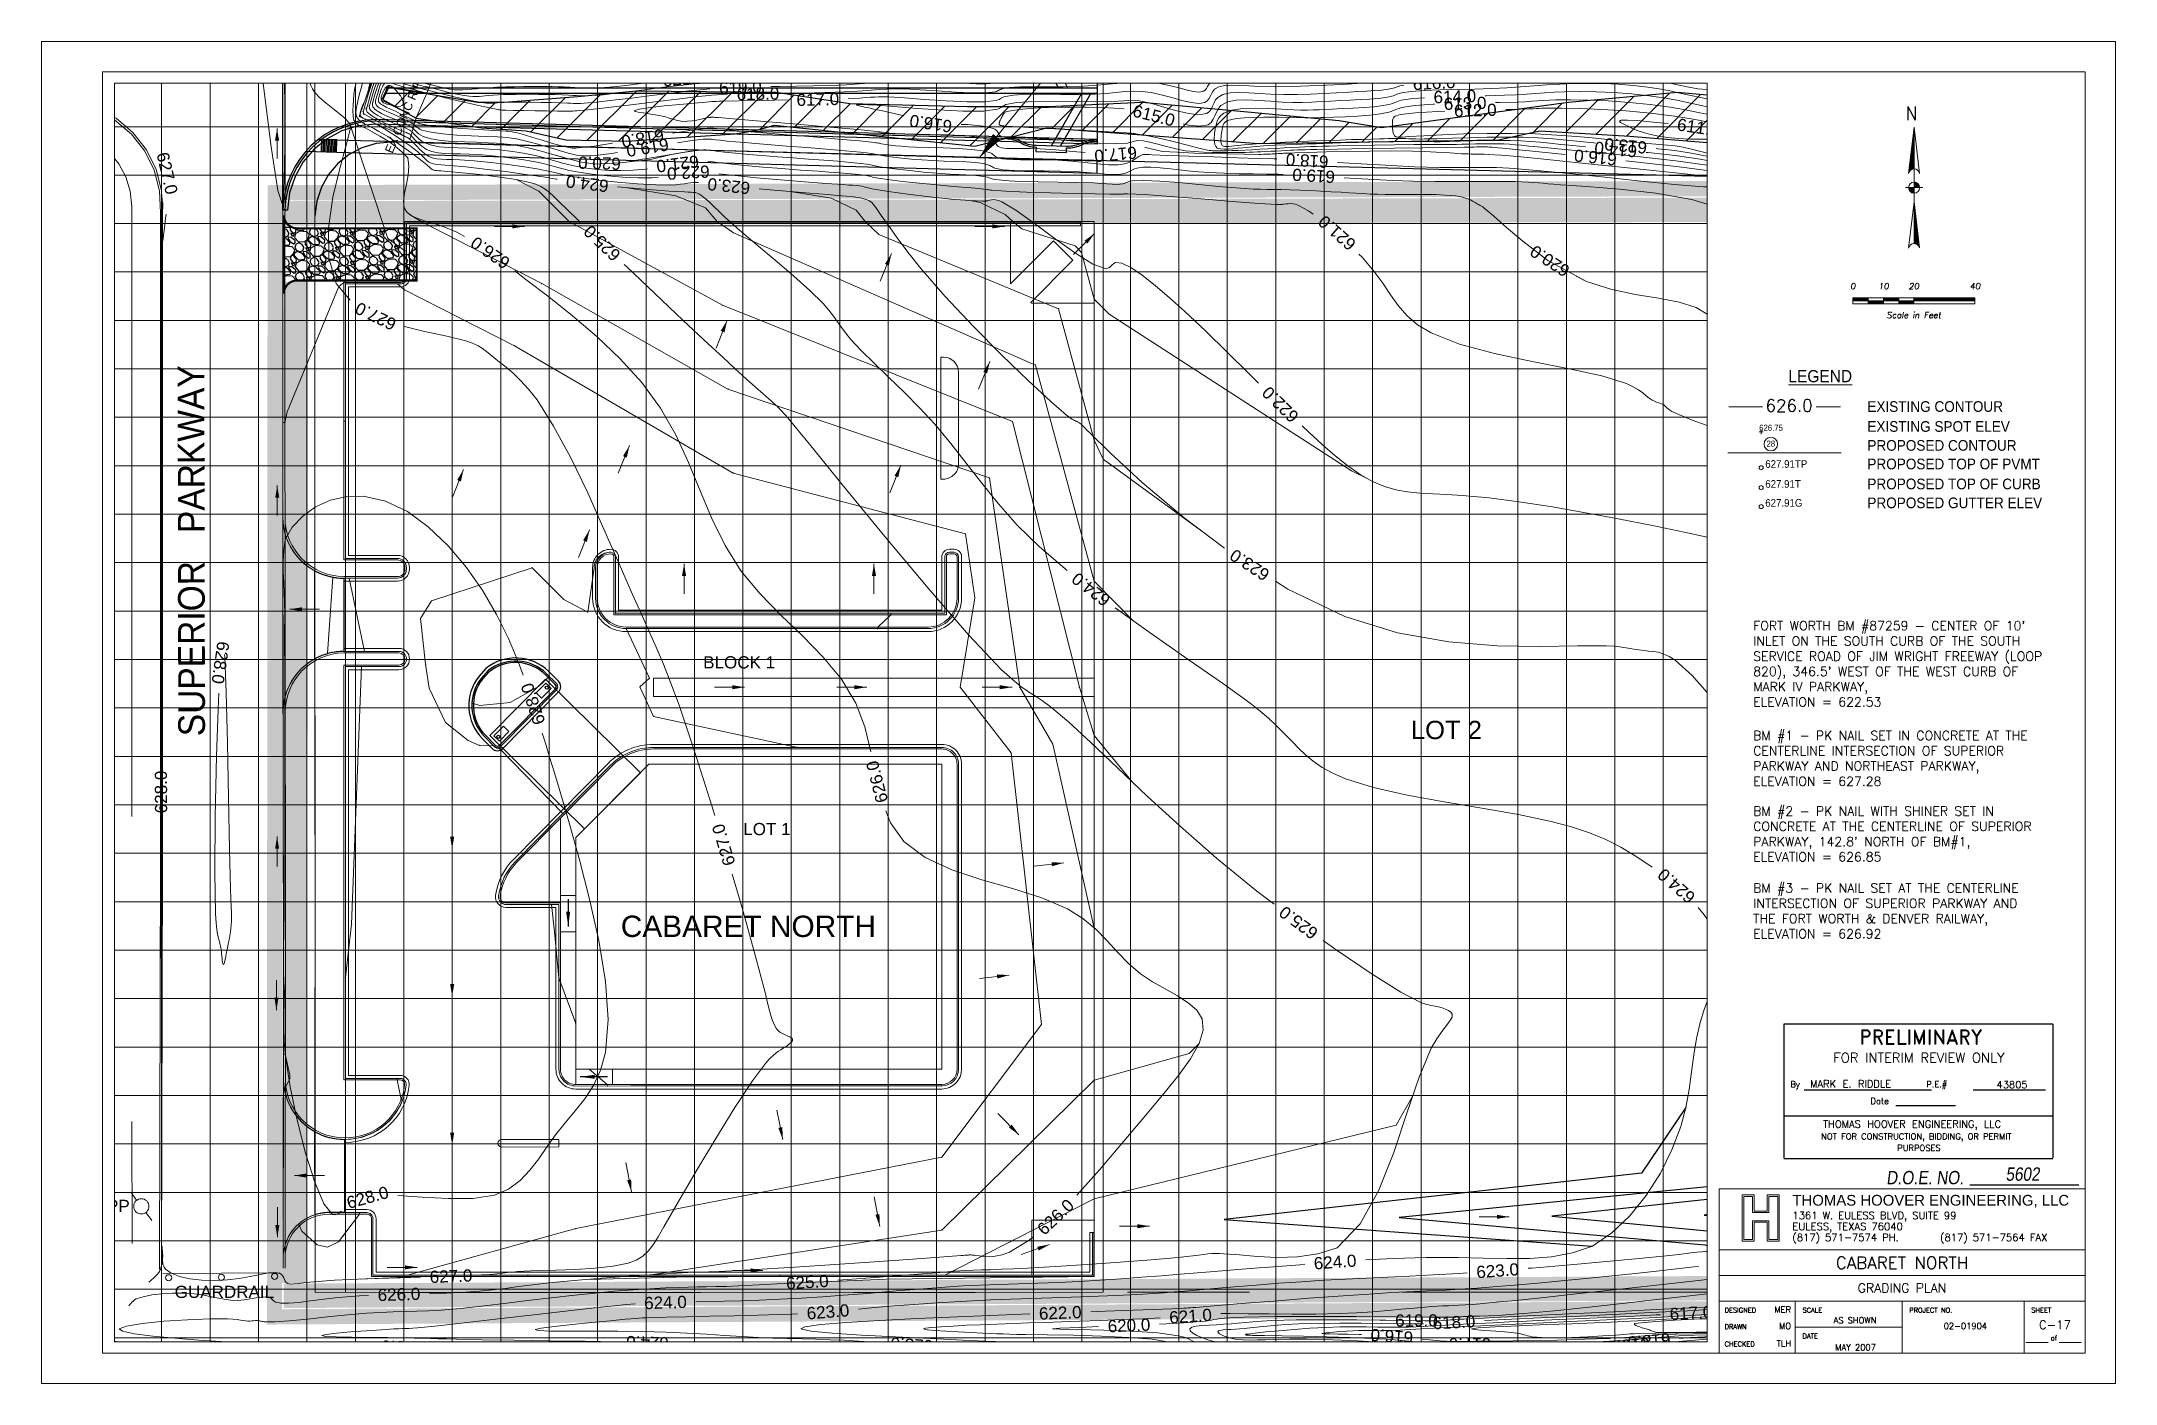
# Paper-space layout 'Grading' of a CAD drawing. Extents: x -36.7 to -2.7, y -0.2 to 21.8.
# The model-space entities are those that its viewports show. They can reach past a viewport. Long polylines and large blocks are cut down to what shows.
import ezdxf
from ezdxf.enums import TextEntityAlignment as Align

# ---------------------------------------------------------------- set-up
doc = ezdxf.new("R2010")
doc.units = 0
doc.header["$MEASUREMENT"] = 0
for name, pattern in [('DIVIDE', [1.25, 0.5, -0.25, 0, -0.25, 0, -0.25]), ('DIVIDE2', [0.625, 0.25, -0.125, 0, -0.125, 0, -0.125]), ('HIDDEN', [0.375, 0.25, -0.125]), ('PHANTOM', [3.8, 2.25, -0.35, 0.25, -0.35, 0.25, -0.35])]:
    doc.linetypes.add(name, pattern=pattern)
for name, color, linetype in [('11-CURB LINE', 8, 'Continuous'), ('13-GUTTER LINE', 8, 'Continuous'), ('BASE-30', 252, 'Continuous'), ('BASE-32', 252, 'Continuous'), ('BASE-34', 252, 'Continuous'), ('BASE-35', 252, 'Continuous'), ('BASE-52', 252, 'Continuous'), ('BASE-53', 252, 'Continuous'), ('BDR-46', 6, 'Continuous'), ('BDR-51', 6, 'Continuous'), ('BOUND-13', 7, 'Continuous'), ('BOUND-17', 7, 'Continuous'), ('BOUND-30', 7, 'Continuous'), ('BSCALE', 5, 'Continuous'), ('CONT-1', 252, 'Continuous'), ('CONT-2', 252, 'Continuous'), ('ELEV-3', 7, 'Continuous'), ('EROSION BLANKET', 84, 'Continuous'), ('FIRM ON CONTOUR', 6, 'Continuous'), ('GRID', 254, 'HIDDEN'), ('Hide-Mark', 7, 'Continuous'), ('LEGEND', 7, 'Continuous'), ('LEGEND-GRADES', 5, 'Continuous'), ('LIMITS OF DISTURBANCE', 1, 'HIDDEN'), ('LOT#-BLOCK#', 7, 'Continuous'), ('NORTH', 7, 'Continuous'), ('NOTES', 1, 'Continuous'), ('PRO-AREA', 2, 'Continuous'), ('PRO-BLDG', 6, 'Continuous'), ('PRO-BLDG-CANOPY', 6, 'Continuous'), ('PRO-CURB', 5, 'Continuous'), ('PRO-GRADE', 2, 'Continuous'), ('PRO-GRADE-ARROWS', 5, 'Continuous'), ('PRO-GUTTER LIP', 8, 'Continuous'), ('PRO-INLET', 6, 'Continuous'), ('PRO-LAYDOWN-CURB', 5, 'Continuous'), ('PRO-PAVEMENT', 1, 'Continuous'), ('PRO-ROW', 1, 'PHANTOM'), ('PRO-SIDEWALK', 6, 'Continuous'), ('PRO-STORM SYS', 6, 'Continuous'), ('PRO-SUBGRADE', 5, 'Continuous'), ('PRO-SW-STREET', 6, 'Continuous'), ('SILT FENCE', 200, 'Continuous'), ('STREET-NAME', 1, 'Continuous'), ('TBLK', 2, 'Continuous'), ('TEXT', 7, 'Continuous'), ('WATER', 5, 'Continuous')]:
    doc.layers.add(name, color=color, linetype=linetype)
doc.layers.add('PLOTAREA', color=7, linetype='Continuous', plot=False)
doc.layers.add('VP', color=1, linetype='Continuous', plot=False)
doc.styles.add('HELOPEN', font='ROMAND.SHX')
doc.styles.add('ROMANC', font='txt.shx', dxfattribs={"width": 0.9, "bigfont": 'ROMANC'})
doc.styles.add('ROMAND', font='romand')
doc.styles.add('ROMANS', font='romans.shx', dxfattribs={"height": 3.5})
doc.styles.add('ROMANT', font='romant', dxfattribs={"oblique": 7, "height": 10})
doc.styles.add('SANSSERIF', font='sas_____.pfb')
doc.styles.add('SIMPLEX', font='SIMPLEX', dxfattribs={"oblique": 10})
doc.styles.get("Standard").update_dxf_attribs({"font": 'ARIAL.TTF'})
doc.styles.add('SWISS', font='SWISS', dxfattribs={"width": 0.9})
doc.styles.add('TXT', font='txt.shx')
doc.styles.add('X-HLVL1', font='X-HLVL1', dxfattribs={"width": 0.95})

psp = doc.layouts.new('Grading')

# ---------------------------------------------------------------- texts
at = {"layer": 'LEGEND-GRADES', "linetype": 'Continuous', "lineweight": 0, "style": 'X-HLVL1', "width": 0.95}
for s, height, p in [('%%ULEGEND', 0.2, (-8.087, 16.33, 0)), ('EXISTING CONTOUR', 0.175, (-6.792, 15.832, 0)), ('  626.75', 0.1, (-8.636, 15.484)), ('EXISTING SPOT ELEV', 0.175, (-6.792, 15.505, 0)), ('28', 0.1, (-8.446, 15.223)), ('PROPOSED CONTOUR', 0.175, (-6.792, 15.195, 0)), ('PROPOSED TOP OF PVMT', 0.175, (-6.792, 14.89, 0)), ('627.91TP', 0.125, (-8.466, 14.89, 0)), ('627.91T', 0.125, (-8.466, 14.563, 0)), ('PROPOSED TOP OF CURB', 0.175, (-6.792, 14.563, 0)), ('627.91G', 0.125, (-8.466, 14.253, 0)), ('PROPOSED GUTTER ELEV', 0.175, (-6.792, 14.253, 0))]:
    psp.add_text(s, height=height, dxfattribs=at).set_placement(p, align=Align.MIDDLE_LEFT)
at = {"layer": 'LEGEND-GRADES', "linetype": 'Continuous', "lineweight": 0, "style": 'TXT'}
psp.add_text('626.0', height=0.2, rotation=0.1765, dxfattribs=at).set_placement((-8.076, 15.848), align=Align.MIDDLE)
at = {"layer": 'TBLK', "color": 7, "lineweight": 0, "style": 'SANSSERIF'}
psp.add_text('THOMAS HOOVER ENGINEERING, LLC', height=0.175, dxfattribs=at).set_placement((-8.021, 2.733))
at = {"layer": 'TBLK', "color": 5, "lineweight": 0, "style": 'ROMAND'}
for s, p in [('EULESS, TEXAS 76040', (-8.021, 2.331)), ('1361 W. EULESS BLVD, SUITE 99', (-8.021, 2.511)), ('(817) 571-7574 PH.', (-8.021, 2.151)), ('(817) 571-7564 FAX', (-5.6, 2.151))]:
    psp.add_text(s, height=0.11996, dxfattribs=at).set_placement(p)
at = {"layer": 'TBLK', "lineweight": 0, "style": 'ROMAND'}
psp.add_text('CABARET NORTH', height=0.20023, dxfattribs=at).set_placement((-6.224, 1.695), align=Align.CENTER)
at = {"layer": 'TBLK', "color": 7, "lineweight": 0, "style": 'ROMANS'}
psp.add_text('GRADING PLAN', height=0.15, dxfattribs=at).set_placement((-6.224, 1.308), align=Align.CENTER)
at = {"layer": 'TBLK', "color": 6, "lineweight": 0, "style": 'ROMANS'}
for s, p in [('DESIGNED', (-9.133, 0.979)), ('SCALE', (-7.856, 0.979)), ('PROJECT NO.', (-6.106, 0.979)), ('SHEET', (-4.106, 0.979)), ('DRAWN', (-9.133, 0.71)), ('CHECKED', (-9.133, 0.423)), ('DATE', (-7.856, 0.554))]:
    psp.add_text(s, height=0.08, dxfattribs=at).set_placement(p)
for s, height, p in [('MER', 0.1, (-8.043, 0.979)), ('MO', 0.1, (-8.043, 0.71)), ('AS SHOWN', 0.1, (-6.643, 0.803)), ('02-01904', 0.1001, (-4.83, 0.709)), ('TLH', 0.1, (-8.043, 0.423)), ('MAY 2007', 0.1, (-6.652, 0.359))]:
    psp.add_text(s, height=height, dxfattribs=at).set_placement(p, align=Align.RIGHT)
at = {"layer": 'TBLK', "lineweight": 0, "style": 'HELOPEN'}
psp.add_text('C-17', height=0.1402, dxfattribs=at).set_placement((-3.455, 0.709), align=Align.RIGHT)
at = {"layer": 'TBLK', "color": 6, "lineweight": 0, "style": 'ROMANS'}
psp.add_text('of', height=0.08, dxfattribs=at).set_placement((-3.733, 0.523), align=Align.CENTER)
at = {"layer": 'TEXT', "linetype": 'Continuous', "char_height": 0.15, "attachment_point": 1, "style": 'ROMANS'}
for s, insert, width in [("FORT WORTH BM #87259 - CENTER OF 10' INLET ON THE SOUTH CURB OF THE SOUTH SERVICE ROAD OF JIM WRIGHT FREEWAY (LOOP 820), 346.5' WEST OF THE WEST CURB OF MARK IV PARKWAY,\\PELEVATION = 622.53", (-8.664, 12.314), 5.25794), ('BM #1 - PK NAIL SET IN CONCRETE AT THE CENTERLINE INTERSECTION OF SUPERIOR PARKWAY AND NORTHEAST PARKWAY,\\PELEVATION = 627.28', (-8.664, 10.514), 5.2847), ("BM #2 - PK NAIL WITH SHINER SET IN CONCRETE AT THE CENTERLINE OF SUPERIOR PARKWAY, 142.8' NORTH OF BM#1,\\PELEVATION = 626.85", (-8.664, 9.275), 5.24257), ('BM #3 - PK NAIL SET AT THE CENTERLINE INTERSECTION OF SUPERIOR PARKWAY AND THE FORT WORTH & DENVER RAILWAY,\\PELEVATION = 626.92', (-8.664, 8.013), 5.17236)]:
    psp.add_mtext(s, dxfattribs=dict(at, insert=insert, width=width))
at = {"layer": 'TEXT', "color": 6, "char_height": 0.21875, "attachment_point": 1, "style": 'ROMANT'}
for s, insert, width in [('{\\fArial Narrow|b0|i0|c0|p34;D.O.E. NO.}', (-6.481, 3.301), 3.80281), ('{\\fArial Narrow|b0|i0|c0|p34;5602}', (-4.524, 3.359), 3.8028)]:
    psp.add_mtext(s, dxfattribs=dict(at, insert=insert, width=width))

msp = doc.modelspace()

# ---------------------------------------------------------------- texts
at = {"layer": 'BASE-30', "color": 7, "linetype": 'Continuous', "lineweight": 0}
msp.add_text('EX CONC RIPRAP', height=2.8, rotation=67.00418, dxfattribs=at).set_placement((300030.68, 199942.59), align=Align.MIDDLE)
at = {"layer": 'BASE-35', "color": 7, "linetype": 'Continuous', "lineweight": 0}
msp.add_text('GUARDRAIL', height=4, dxfattribs=at).set_placement((299970.36, 199553.6), align=Align.MIDDLE)
at = {"layer": 'BASE-53', "color": 7, "linetype": 'Continuous', "lineweight": 0}
msp.add_text('PP', height=4, dxfattribs=at).set_placement((299935.61, 199581.78), align=Align.MIDDLE)
at = {"layer": 'CONT-1', "color": 25, "linetype": 'Continuous', "lineweight": 0}
for s, rotation, p in [('623.0', 0.17226, (300094.16, 199953.34)), ('622.0', 6.14315, (300113.22, 199952.74)), ('621.0', 5.48954, (300120.99, 199951.4)), ('618.0', 4.88966, (300362.5, 199954.45)), ('617.0', 3.05666, (300381.18, 199952.81)), ('619.0', 2.08475, (300139.54, 199948.56)), ('618.0', 0.87961, (300145.29, 199946.41)), ('616.0', 2.85937, (300366.98, 199949.94)), ('614.0', 1.75422, (300373.77, 199945.5)), ('617.0', 1.41732, (300164.92, 199944.57)), ('613.0', 1.5226, (300377.14, 199943.29)), ('612.0', 1.57058, (300380.49, 199941.01)), ('618.0', 189.38377, (300107.5, 199931.8)), ('616.0', 171.53149, (300201.96, 199936.62)), ('611.0', 351.39809, (300453.62, 199935.38)), ('627.0', 283.15564, (299951.62, 199920.35)), ('619.0', 189.23109, (300109.09, 199928.75)), ('617.0', 184.97137, (300262.57, 199926.55)), ('618.0', 176.57036, (300325.35, 199924.46)), ('616.0', 174.05262, (300419.88, 199925.51)), ('614.0', 174.70752, (300426.53, 199928.13)), ('613.0', 174.87696, (300429.81, 199929.32)), ('621.0', 187.25473, (300118.96, 199923.42)), ('622.0', 183.22522, (300122.48, 199920.56)), ('619.0', 176.66808, (300327.5, 199919.5)), ('624.0', 172.9455, (300089.34, 199916.91)), ('623.0', 173.93658, (300135.73, 199916.13)), ('621.0', 138.91717, (300335.14, 199900.77)), ('626.0', 145.41567, (300057.53, 199894.27)), ('627.0', 154.26844, (300019.95, 199873.44)), ('622.0', 135.64068, (300316.55, 199844.52)), ('623.0', 146.90242, (300306.49, 199791.9)), ('624.0', 142.27272, (300254.46, 199783.9)), ('628.0', 261.8616, (299969.1, 199759.88)), ('628.0', 108.28017, (300071.55, 199746.35)), ('628.0', 90.27507, (299949.56, 199717.49)), ('626.0', 104.33067, (300184.33, 199720.83)), ('627.0', 106.6652, (300134.04, 199700.16)), ('624.0', 138.78567, (300446.41, 199686.66)), ('628.0', 15.51713, (300017.3, 199584.57)), ('626.0', 43.65361, (300242.86, 199578.15)), ('627.0', 2.15041, (300044.65, 199558.76)), ('624.0', 4.09788, (300334.51, 199563.41)), ('623.0', 4.18097, (300387.8, 199560.56)), ('622.0', 1.59893, (300463.75, 199562.69)), ('626.0', 1.81229, (300027.59, 199552.78)), ('624.0', 1.97234, (300114.97, 199550.14)), ('623.0', 4.49888, (300168.25, 199547.08)), ('622.0', 2.08906, (300244.4, 199546.75)), ('621.0', 4.0375, (300287.12, 199545.66)), ('619.0', 0.04103, (300361.19, 199544.24)), ('618.0', 2.98292, (300373.48, 199543.66)), ('617.0', 3.24798, (300451.18, 199546.69)), ('624.0', 177.84319, (300109.07, 199536.93)), ('616.0', 175.80677, (300353.11, 199539.03)), ('618.0', 184.67552, (300437.5, 199537.49)), ('626.0', 178.05596, (299984.15, 199533.53)), ('623.0', 176.04257, (300195.72, 199536.2)), ('622.0', 177.91276, (300293.52, 199532.94)), ('621.0', 180.35769, (300331.27, 199534.03)), ('617.0', 179.96645, (300378.73, 199536.44)), ('619.0', 184.30406, (300430.72, 199536.01))]:
    msp.add_text(s, height=4, rotation=rotation, dxfattribs=at).set_placement(p, align=Align.MIDDLE)
at = {"layer": 'CONT-2', "color": 43, "linetype": 'Continuous', "lineweight": 0}
for s, rotation, p in [('620.0', 3.70867, (300251.01, 199954.44)), ('615.0', 345.75478, (300275.11, 199939.27)), ('620.0', 178.09539, (300093.34, 199923.64)), ('625.0', 136.11482, (300094.18, 199897.4)), ('620.0', 147.00657, (300404.92, 199891.56)), ('625.0', 143.45096, (300322.51, 199674.62)), ('625.0', 3.63712, (300161.48, 199556.81)), ('620.0', 2.42336, (300266.94, 199542.61)), ('625.0', 178.22291, (300028.79, 199535.46))]:
    msp.add_text(s, height=4, rotation=rotation, dxfattribs=at).set_placement(p, align=Align.MIDDLE)
at = {"layer": 'LOT#-BLOCK#'}
for s, height, p in [('BLOCK 1', 4, (300127.33, 199758)), ('LOT 2', 6, (300359.36, 199734.83)), ('LOT 1', 4, (300140.47, 199703.34))]:
    msp.add_text(s, height=height, dxfattribs=at).set_placement(p)
at = {"layer": 'PRO-BLDG', "color": 7, "linetype": 'Continuous', "lineweight": 0}
msp.add_text('CABARET NORTH', height=7, dxfattribs=at).set_placement((300100.32, 199669.95))
at = {"layer": 'STREET-NAME', "color": 7, "linetype": 'Continuous', "lineweight": 0, "style": 'SWISS', "width": 0.9}
msp.add_text('SUPERIOR   PARKWAY', height=8.75, rotation=90.09781, dxfattribs=at).set_placement((299959.51, 199796.58), align=Align.MIDDLE)

# ---------------------------------------------------------------- blocks, each defined once
blk = doc.blocks.new('NORTH')
at = {"color": 2, "linetype": 'Continuous', "lineweight": 0}
for p, q in [((0, 12.38), (-1.13, 2.92)), ((-0.46, 8.55), (0, 8.55)), ((-0.44, 8.68), (0, 8.68)), ((-0.42, 8.82), (0, 8.82)), ((-0.41, 8.95), (0, 8.95)), ((-0.4, 9.09), (0, 9.09)), ((-0.38, 9.23), (0, 9.23)), ((-0.36, 9.36), (0, 9.36)), ((-0.34, 9.49), (0, 9.5)), ((-0.32, 9.76), (0, 9.76)), ((-0.32, 9.63), (0, 9.63)), ((-0.3, 9.9), (0, 9.9)), ((-0.28, 10.03), (0, 10.03)), ((-0.26, 10.17), (0, 10.17)), ((-0.24, 10.3), (0, 10.3)), ((-0.23, 10.44), (0, 10.44)), ((-0.22, 10.58), (0, 10.58)), ((-0.2, 10.71), (0, 10.71)), ((-0.18, 10.84), (0, 10.84)), ((-0.17, 10.98), (0, 10.98)), ((-0.15, 11.11), (0, 11.11)), ((-0.14, 11.25), (0, 11.25)), ((-0.12, 11.39), (0, 11.39)), ((-0.1, 11.52), (0, 11.52)), ((-0.09, 11.66), (0, 11.66)), ((-0.07, 11.79), (0, 11.79)), ((-0.05, 11.92), (0, 11.92)), ((-0.04, 12.06), (0, 12.06)), ((-0.02, 12.19), (0, 12.19)), ((-0.01, 12.33), (0, 12.33)), ((0, 12.38), (1.12, 2.92)), ((0, 2.92), (0, 12.33)), ((-0.95, 4.36), (0, 4.36)), ((-0.94, 4.5), (0, 4.5)), ((-0.92, 4.64), (0, 4.64)), ((-0.91, 4.77), (0, 4.77)), ((-0.89, 4.91), (0, 4.91)), ((-0.87, 5.04), (0, 5.04)), ((-0.85, 5.31), (0, 5.31)), ((-0.85, 5.17), (0, 5.17)), ((-0.83, 5.44), (0, 5.44)), ((-0.81, 5.58), (0, 5.58)), ((-0.79, 5.72), (0, 5.72)), ((-0.77, 5.85), (0, 5.85)), ((-0.76, 5.98), (0, 5.99)), ((-0.75, 6.12), (0, 6.12)), ((-0.73, 6.26), (0, 6.26)), ((-0.71, 6.39), (0, 6.39)), ((-0.69, 6.52), (0, 6.52)), ((-0.68, 6.66), (0, 6.66)), ((-0.67, 6.79), (0, 6.79)), ((-0.65, 6.93), (0, 6.93)), ((-0.63, 7.07), (0, 7.07)), ((-0.6, 7.34), (0, 7.34)), ((-0.6, 7.21), (0, 7.21)), ((-0.59, 7.47), (0, 7.47)), ((-0.57, 7.6), (0, 7.6)), ((-0.55, 7.74), (0, 7.74)), ((-0.52, 8.01), (0, 8.01)), ((-0.52, 7.87), (0, 7.87)), ((-0.5, 8.14), (0, 8.15)), ((-0.49, 8.28), (0, 8.28)), ((-0.47, 8.42), (0, 8.42)), ((-1.17, 0), (-1.8, 0)), ((-1.12, 3.01), (-1.1, 3.01)), ((-1.11, 3.1), (-1.07, 3.1)), ((-1.1, 3.15), (-1.05, 3.15)), ((-1.09, 0), (0, 0)), ((-1.08, 3.28), (-0.97, 3.28)), ((-1.07, 3.42), (-0.87, 3.42)), ((-1.05, 3.56), (-0.74, 3.56)), ((-1.04, 3.69), (-0.54, 3.69)), ((-1.02, 3.82), (0, 3.83)), ((-1, 3.96), (0, 3.96)), ((-0.99, 4.09), (0, 4.09)), ((-0.97, 4.23), (0, 4.23)), ((0, 2.92), (0, 1.12)), ((0, 0), (0, 1.12)), ((0, 1.1), (0.24, 1.1)), ((0, 0.96), (0.58, 0.96)), ((0, 0.83), (0.76, 0.83)), ((0, 0.69), (0.89, 0.69)), ((0, 0.56), (0.98, 0.56)), ((0, 0.42), (1.04, 0.42)), ((0, 0.29), (1.09, 0.29)), ((0, 0.15), (1.12, 0.15)), ((0, 0.02), (1.12, 0.02)), ((0, 0), (0, -1.12)), ((1.12, 0), (0, 0)), ((1.12, 0), (1.8, 0)), ((-1.12, -0.09), (0, -0.09)), ((0, -2.92), (-1.12, -12.38)), ((-1.11, -0.23), (0, -0.23)), ((-1.07, -0.36), (0, -0.36)), ((-1.02, -0.5), (0, -0.49)), ((-0.94, -0.63), (0, -0.63)), ((-0.83, -0.77), (0, -0.76)), ((-0.68, -0.9), (0, -0.9)), ((-0.45, -1.03), (0, -1.03)), ((0, -1.12), (0, -11.48)), ((0, -2.92), (1.12, -12.37)), ((0, -3.02), (0.01, -3.02)), ((0, -3.16), (0.03, -3.16)), ((0, -3.29), (0.04, -3.29)), ((0, -3.43), (0.06, -3.43)), ((0, -3.56), (0.07, -3.56)), ((0, -3.7), (0.09, -3.7)), ((0, -3.83), (0.11, -3.83)), ((0, -3.97), (0.13, -3.97)), ((0, -4.1), (0.14, -4.1)), ((0, -4.24), (0.15, -4.24)), ((0, -4.37), (0.17, -4.37)), ((0, -4.51), (0.19, -4.51)), ((0, -4.64), (0.21, -4.64)), ((0, -4.78), (0.23, -4.78)), ((0, -4.91), (0.23, -4.91)), ((0, -5.05), (0.25, -5.05)), ((0, -5.18), (0.27, -5.18)), ((0, -5.32), (0.29, -5.32)), ((0, -5.45), (0.3, -5.45)), ((0, -5.59), (0.31, -5.59)), ((0, -5.72), (0.33, -5.72)), ((0, -5.86), (0.35, -5.86)), ((0, -5.99), (0.37, -5.99)), ((0, -6.13), (0.38, -6.13)), ((0, -6.26), (0.4, -6.26)), ((0, -6.4), (0.41, -6.4)), ((0, -6.53), (0.43, -6.53)), ((0, -6.67), (0.45, -6.67)), ((0, -6.8), (0.46, -6.8)), ((0, -6.94), (0.48, -6.94)), ((0, -7.07), (0.49, -7.07)), ((0, -7.21), (0.51, -7.21)), ((0, -7.34), (0.52, -7.34)), ((0, -7.48), (0.54, -7.48)), ((0, -7.61), (0.56, -7.61)), ((0, -7.75), (0.58, -7.75)), ((0, -7.88), (0.59, -7.88)), ((0, -8.02), (0.6, -8.02)), ((0, -8.15), (0.62, -8.15)), ((0, -8.29), (0.64, -8.29)), ((0, -8.42), (0.66, -8.42)), ((0, -8.56), (0.67, -8.56)), ((0, -8.69), (0.68, -8.69)), ((0, -8.83), (0.7, -8.83)), ((0, -8.96), (0.72, -8.96)), ((0, -9.1), (0.74, -9.1)), ((0, -9.23), (0.75, -9.23)), ((0, -9.37), (0.76, -9.37)), ((0, -9.5), (0.78, -9.5)), ((0, -9.64), (0.8, -9.64)), ((0, -9.77), (0.82, -9.77)), ((0, -9.91), (0.83, -9.91)), ((0, -10.04), (0.85, -10.04)), ((0, -10.18), (0.86, -10.18)), ((0, -10.31), (0.88, -10.31)), ((0, -10.45), (0.9, -10.45)), ((0, -10.58), (0.91, -10.58)), ((0, -10.72), (0.93, -10.72)), ((0, -10.85), (0.94, -10.85)), ((0, -10.99), (0.96, -10.99)), ((0, -11.12), (0.97, -11.12)), ((0, -11.26), (0.99, -11.26)), ((0, -11.39), (1.01, -11.39)), ((0.35, -11.53), (1.03, -11.53)), ((0.63, -11.66), (1.04, -11.66)), ((0.8, -11.8), (1.05, -11.8)), ((0.92, -11.93), (1.07, -11.93)), ((1.01, -12.07), (1.09, -12.07)), ((1.07, -12.2), (1.11, -12.2)), ((1.12, -12.34), (1.12, -12.34))]:
    blk.add_line(p, q, dxfattribs=at)
for centre, radius, start, end in [((0, 2.67), 1.15, 90, 167.3196), ((0, 0), 1.13, 90, 180), ((0, 0), 1.13, 180, 270), ((0, 2.67), 1.15, 12.6804, 90), ((0, 0), 1.13, 0, 90), ((0, 0), 1.13, 270, 360), ((0, -12.63), 1.15, 90, 167.3196), ((0, -12.63), 1.15, 12.9209, 90.2405)]:
    blk.add_arc(centre, radius, start, end, dxfattribs=at)
at = {"color": 2, "linetype": 'Continuous', "lineweight": 0, "style": 'ROMANC', "width": 0.900673}
blk.add_text('N', height=2.83, rotation=360, dxfattribs=at).set_placement((-1.73, 13.82))
blk = doc.blocks.new('THE-NORTH')
at = {"layer": 'NORTH', "color": 3, "lineweight": 0}
blk.add_blockref('NORTH', (-1.52, -0.1), dxfattribs=at)
blk = doc.blocks.new('20bar')
at = {"layer": 'BSCALE', "lineweight": 0}
for p, q in [((0, 1), (0, 2)), ((0, 2), (5, 2)), ((0, 1.88), (5, 1.88)), ((0, 1.75), (5, 1.75)), ((0, 1.62), (5, 1.62)), ((0, 1.5), (5, 1.5)), ((0, 1.38), (5, 1.38)), ((0, 1.25), (5, 1.25)), ((0, 1.12), (5, 1.12)), ((0, 0), (0, 1)), ((0, 1), (5, 1)), ((0, 1), (5, 1)), ((0, 0), (5, 0)), ((5, 2), (10, 2)), ((5, 1), (5, 2)), ((5, 1), (10, 1)), ((5, 0), (5, 1)), ((5, 0.88), (10, 0.88)), ((5, 0.75), (10, 0.75)), ((5, 0.62), (10, 0.62)), ((5, 0.5), (10, 0.5)), ((5, 0.38), (10, 0.38)), ((5, 0.25), (10, 0.25)), ((5, 0.12), (10, 0.12)), ((5, 0), (10, 0)), ((5, 0), (10, 0)), ((10, 2), (15, 2)), ((10, 1), (10, 2)), ((10, 1.88), (15, 1.88)), ((10, 1.75), (15, 1.75)), ((10, 1.62), (15, 1.62)), ((10, 1.5), (15, 1.5)), ((10, 1.38), (15, 1.38)), ((10, 1.25), (15, 1.25)), ((10, 1.12), (15, 1.12)), ((10, 1), (15, 1)), ((10, 0), (10, 1)), ((10, 1), (15, 1)), ((10, 0), (15, 0)), ((15, 2), (20, 2)), ((15, 1), (15, 2)), ((15, 1), (20, 1)), ((15, 0), (15, 1)), ((15, 0.88), (20, 0.88)), ((15, 0.75), (20, 0.75)), ((15, 0.62), (20, 0.62)), ((15, 0.5), (20, 0.5)), ((15, 0.38), (20, 0.38)), ((15, 0.25), (20, 0.25)), ((15, 0.12), (20, 0.12)), ((15, 0), (20, 0)), ((15, 0), (20, 0)), ((20, 1), (20, 2)), ((20, 2), (40, 2)), ((20, 1.88), (40, 1.88)), ((20, 1.75), (40, 1.75)), ((20, 1.62), (40, 1.62)), ((20, 1.5), (40, 1.5)), ((20, 1.38), (40, 1.38)), ((20, 1.25), (40, 1.25)), ((20, 1.12), (40, 1.12)), ((20, 0), (20, 1)), ((20, 1), (40, 1)), ((20, 1), (40, 1)), ((20, 0), (40, 0)), ((40, 1), (40, 2)), ((40, 0), (40, 1))]:
    blk.add_line(p, q, dxfattribs=at)
at = {"layer": 'BSCALE', "lineweight": 0, "style": 'SIMPLEX', "oblique": 10}
for s, p in [('0', (-0.08, 4.83)), ('10', (10.03, 4.83)), ('20', (19.93, 4.83)), ('40', (40.01, 4.83))]:
    blk.add_text(s, height=2, dxfattribs=at).set_placement(p, align=Align.CENTER)
at = {"layer": 'BSCALE', "style": 'SIMPLEX', "oblique": 10}
blk.add_text('Scale in Feet', height=2, dxfattribs=at).set_placement((19.93, -4.63), align=Align.CENTER)
blk = doc.blocks.new('*M380')
at = {"layer": 'ELEV-3', "color": 3, "linetype": 'Continuous', "lineweight": 0}
for p, q in [((-14618.3222, -15000.3427), (-14616.989, -15000.3427)), ((-14617.6556, -15001.0093), (-14617.6556, -14999.6761))]:
    blk.add_line(p, q, dxfattribs=at)
blk.add_point((-14617.6556, -15000.3427), dxfattribs=at)
blk = doc.blocks.new('PRELIM-MR')
at = {"layer": 'BDR-51', "linetype": 'Continuous'}
for p, q in [((4.407, 2.189), (0, 2.189)), ((0, 2.189), (0, 0)), ((4.407, 2.189), (4.407, 0)), ((0.335, 1.116), (2.418, 1.116)), ((3.105, 1.116), (4.288, 1.116)), ((0, 0.69), (4.407, 0.69)), ((1.834, 0.857), (2.813, 0.857)), ((0, -0.012), (4.407, -0.012))]:
    blk.add_line(p, q, dxfattribs=at)
at = {"layer": 'BDR-46', "linetype": 'Continuous', "style": 'ROMANC'}
for s, height, p in [('MARK E. RIDDLE', 0.11835, (0.43, 1.27)), ('43805', 0.1183, (3.488, 1.258))]:
    blk.add_text(s, height=height, dxfattribs=at).set_placement(p, align=Align.TOP_LEFT)
blk.add_text('THOMAS HOOVER ENGINEERING, LLC', height=0.11835, dxfattribs=at).set_placement((2.102, 0.493), align=Align.CENTER)
at = {"layer": 'BDR-51', "linetype": 'Continuous'}
for s, height, style, p in [('PRELIMINARY', 0.2367, 'ROMAND', (2.246, 1.863)), ('FOR INTERIM REVIEW ONLY', 0.1578, 'ROMAND', (2.214, 1.561)), ('NOT FOR CONSTRUCTION, BIDDING, OR PERMIT', 0.10005, 'ROMANS', (2.172, 0.299)), ('PURPOSES', 0.1001, 'ROMANS', (2.215, 0.111))]:
    blk.add_text(s, height=height, dxfattribs=dict(at, style=style)).set_placement(p, align=Align.CENTER)
at = {"layer": 'BDR-51', "linetype": 'Continuous', "style": 'ROMANS'}
for s, height, p in [('By                            P.E.#', 0.09863, (0.107, 1.254)), ('Date', 0.1001, (1.42, 0.98))]:
    blk.add_text(s, height=height, dxfattribs=at).set_placement(p, align=Align.TOP_LEFT)
blk = doc.blocks.new('PP')
at = {"layer": 'BASE-52', "color": 0, "linetype": 'Continuous', "lineweight": 0}
for p, q in [((0.041, 0.031), (0.092, 0.069)), ((-0.092, -0.069), (-0.043, -0.032))]:
    blk.add_line(p, q, dxfattribs=at)
blk.add_circle((0, 0), 0.05, dxfattribs=at)

# ---------------------------------------------------------------- hatches: boundary and pattern name
at = {"layer": 'LEGEND'}
h = msp.add_hatch(dxfattribs=at)
h.set_pattern_fill('GRAVEL', color=4, scale=6.849282, angle=136.06574, style=0)
h.set_pattern_definition([(4.078545, (309607.0737, 204045.51227), (82.229632084, 6.373736848), [0.921475, -91.2261953]), (321.0354448, (309607.99282, 204045.5778), (-63.941231447, 52.094686845), [1.58128, -156.5466854]), (268.576145, (309609.22232, 204044.58344), (2.950711612, 101.77914104), [1.114981, -110.3832547]), (43.339445, (309612.33403, 204043.96317), (-99.977494009, -93.896120398), [1.4399794, -142.557937]), (68.899445, (309613.38133, 204044.95145), (-32.364902112, -82.950315849), [1.412014, -139.7895598]), (133.339445, (309613.88966, 204046.2688), (93.896120398, -99.977494009), [1.4399794, -142.557937]), (173.7599448, (309612.90138, 204047.3161), (111.643968474, -12.4552162955), [1.904299, -188.5254645]), (208.3210448, (309611.00836, 204047.52307), (-139.0765633, -75.247337402), [1.7978544, -177.9876517]), (257.495345, (309609.4257, 204046.67015), (-22.319905334, -102.139483037), [1.444856, -143.040914]), (311.302145, (309609.11287, 204045.25957), (-49.50438529, 57.207182452), [1.6495264, -80.8267586]), (358.4631448, (309610.2016, 204044.02038), (111.4638134583, -2.7705355877), [2.1331953, -211.1864934]), (274.879845, (309607.49846, 204048.7172), (6.01342311, -62.860290255), [0.7280856, -72.0807797]), (307.534945, (309607.5604, 204047.99177), (-54.616875081, 71.644177772), [1.3851783, -137.1329834]), (1.065745, (309608.4043, 204046.8934), (4.7522562, 4.9324193), [0.9686324, -8.717712]), (339.264345, (309608.1793, 204045.9688), (-34.16660311, 13.89643034), [0.5216277, -51.6409525]), (67.867145, (309608.6671, 204045.7841), (-9.32434818, -19.54950886), [0.7376883, -36.1468277]), (167.029545, (309608.9451, 204046.4674), (-24.30176471, 4.39190705), [1.198138, -38.739699]), (297.630845, (309607.7775, 204046.7364), (-5.1125905, 14.4369214), [0.8663726, -20.7929625]), (152.455245, (309611.52795, 204043.0278), (-63.580917747, 32.72534045), [1.213693, -120.1559]), (206.411945, (309610.45183, 204043.58907), (72.004459638, 35.247609326), [1.018221, -100.803684]), (69.264345, (309606.8271, 204045.7499), (-13.89643034, -34.16660311), [1.0432485, -51.1193317]), (119.676245, (309607.19643, 204046.72556), (35.067458683, -62.319774957), [1.213693, -120.1559]), (115.509745, (309614.47435, 204046.0859), (15.15760736, -33.62609812), [1.1704054, -57.349891]), (70.840845, (309613.9703, 204047.1422), (-27.612768083, -78.017848496), [0.9806666, -97.086133]), (202.867145, (309611.53, 204050.7298), (-33.62611436, -15.15757161), [1.0432485, -51.1193317]), (153.419745, (309610.56873, 204050.32442), (83.130433318, -42.049677197), [1.148152, -113.666746]), (205.509745, (309613.9469, 204048.4012), (33.62609812, 15.15760736), [0.5852027, -57.9350937]), (237.375645, (309611.826, 204050.4447), (-14.07661642, -24.48191813), [0.349245, -34.5753763]), (302.029545, (309611.6376, 204050.1505), (-10.0450104, 19.18917493), [1.412014, -26.828297]), (322.074745, (309612.3865, 204048.95348), (-54.076427625, 42.590131702), [1.3085554, -129.5468004]), (79.755845, (309609.3728, 204046.9114), (-4.57208303, -14.61709436), [0.987817, -23.70762]), (129.2229448, (309609.54846, 204047.88344), (-74.346550943, 90.653202244), [1.724608, -170.735919]), (197.011145, (309608.4579, 204049.2195), (52.99545599, 15.517907025), [0.7051747, -69.812503]), (226.065745, (309607.7836, 204049.013), (0.180163, -9.6846725), [0.410957, -6.4383255]), (256.322145, (309612.3426, 204048.71046), (13.536149022, 53.535930877), [0.9515297, -94.201743]), (184.078545, (309612.1176, 204047.7859), (-82.229632084, -6.373736848), [1.84295, -90.3047203]), (136.065745, (309610.279, 204047.655), (-9.6846725, -0.180163), [1.7808134, -5.068469]), (101.370545, (309608.9969, 204048.8904), (16.05832506, -82.0494866), [1.0829674, -107.2136945]), (30.120345, (309608.7834, 204049.9521), (23.941436696, 14.97741737), [0.997269, -48.8662602]), (343.7117448, (309609.64598, 204050.45258), (141.238500237, -40.968604445), [1.623725, -160.7490557]), (311.4918448, (309611.20454, 204049.99717), (59.369203318, -66.711706181), [1.717793, -170.06134])])
edge = h.paths.add_edge_path()
edge.add_line((299989.88, 199906.6), (299989.88, 199880.91))
edge.add_arc((299994.16, 199880.91), 4.28, 90.03906, 180, ccw=False)
edge.add_line((299994.16, 199885.19), (300033.4, 199885.19))
edge.add_line((300033.4, 199885.19), (300033.4, 199902.33))
edge.add_line((300033.4, 199902.33), (299994.17, 199902.32))
edge.add_arc((299994.16, 199906.6), 4.28, 180, 270.03906, ccw=False)
at = {"layer": 'WATER'}
h = msp.add_hatch(dxfattribs=at)
h.set_pattern_fill('ANSI31', color=256, scale=60, style=0)
h.paths.add_polyline_path([(300024.18, 199948.5), (300022.34, 199944.48), (300033.27, 199938.38), (300054.73, 199935.24), (300069.35, 199934.28), (300082.32, 199931.31), (300102.17, 199930.9), (300137.81, 199933.31), (300145.36, 199934.58), (300150.65, 199936.13), (300216.43, 199929.21), (300239.97, 199935.21), (300309.48, 199930.14), (300388.06, 199931.32), (300401.65, 199934.28), (300431.19, 199932.51), (300460.14, 199930.14), (300468.41, 199924.83), (300479.63, 199924.24), (300485.54, 199921.88), (300518.63, 199923.65), (300538.71, 199920.1), (300525.12, 199922.47), (300533.1, 199864.82), (300538.77, 199829.85), (300537.83, 199784.49), (300528.37, 199740.08), (300530.26, 199724.02), (300532.15, 199712.68), (300534.04, 199695.67), (300534.04, 199677.71), (300534.04, 199662.6), (300533.1, 199645.59), (300531.21, 199633.3), (300531.21, 199613.46), (300531.21, 199603.06), (300531.21, 199589.83), (300531.36, 199574.7), (300530.43, 199553.34), (300539.72, 199544.05), (300551.33, 199541.73), (300549.94, 199549.62), (300551.33, 199555.19), (300545.42, 199554.57), (300540.69, 199561.46), (300536.47, 199582.13), (300537.35, 199596.58), (300538.79, 199622.53), (300540.18, 199640.64), (300539.25, 199662), (300539.72, 199694.97), (300536.93, 199713.54), (300535.07, 199727.47), (300535.54, 199739.55), (300544.71, 199775.38), (300545.8, 199796.59), (300544.83, 199821.74), (300545.76, 199845.42), (300538.32, 199864.46), (300537.86, 199884.89), (300536.47, 199912.75), (300537.87, 199929.16), (300536.02, 199947.27), (300545.31, 199971.88), (300539.73, 199994.17), (300535.55, 200011.35), (300523.47, 200017.86), (300528.58, 199979.31), (300523.94, 199961.2), (300513.72, 199943.56), (300495.6, 199941.23), (300472.38, 199944.49), (300446.83, 199946.81), (300411.06, 199943.56), (300349.74, 199935.2), (300335.81, 199937.52), (300307.01, 199940.31), (300271.24, 199943.56), (300240.5, 199942.18), (300214.02, 199942.18), (300175.46, 199943.1), (300151.31, 199946.82), (300105.32, 199947.28), (300086.27, 199945.43), (300062.12, 199943.57), (300053.29, 199943.57)])

# ---------------------------------------------------------------- linework, layer by layer
at = {"layer": '11-CURB LINE', "linetype": 'Continuous', "lineweight": 0}
msp.add_lwpolyline([(299990.23, 199561.37), (299990.4, 199673.46), (299990.25, 199766.43), (299990.18, 199865.42), (299990.27, 200025.78)], dxfattribs=at)
at = {"layer": '13-GUTTER LINE', "linetype": 'Continuous', "lineweight": 0}
msp.add_lwpolyline([(299989.58, 199561.4), (299989.77, 199673.52), (299989.51, 199766.32), (299989.5, 199865.27), (299989.51, 200007.57), (299989.57, 200025.9)], dxfattribs=at)
at = {"layer": 'BASE-30', "linetype": 'Continuous', "lineweight": 0}
for points in [[(300031.31, 199931.69), (300030.09, 199932.15), (300014.51, 199939.01), (300021.49, 199958.33), (300037.35, 199951.47), (300038.37, 199950.86), (300036.73, 199946.58), (300033.25, 199938.48), (300031.31, 199931.69)], [(300036.73, 199946.58), (300023.93, 199948.78), (300021.89, 199944.35), (300033.25, 199938.48)], [(299949.4, 199907.48), (299949.39, 199799.81), (299949.42, 199696.1), (299949.06, 199560.91)]]:
    msp.add_lwpolyline(points, dxfattribs=at)
msp.add_ellipse((299915.19, 199909.39), major_axis=(33.53, 7.1), ratio=0.999978, start_param=6.018763, end_param=7.665217, dxfattribs=at)
at = {"layer": 'BASE-32', "linetype": 'Continuous', "lineweight": 0}
msp.add_lwpolyline([(299950.09, 199907.46), (299950.1, 199799.69), (299950.09, 199696.2), (299949.71, 199561)], dxfattribs=at)
msp.add_ellipse((299915.34, 199909.55), major_axis=(-34.04, 7.3), ratio=0.99998, start_param=3.292746, end_param=4.950413, dxfattribs=at)
at = {"layer": 'BASE-34', "linetype": 'Continuous', "lineweight": 0}
msp.add_line((299950.16, 199559.63), (299988.51, 199559.81), dxfattribs=at)
for centre in [(299986.85, 199558.65), (299952.09, 199558.24), (299969.4, 199558.37)]:
    msp.add_circle(centre, 1, dxfattribs=at)
at = {"layer": 'BOUND-13', "color": 7, "linetype": 'DIVIDE2', "lineweight": 0}
msp.add_lwpolyline([(300000.07, 199553.41), (300000.01, 200000.01), (300516.85, 199985.03), (300516.85, 199553.49), (300000.07, 199553.41)], dxfattribs=at)
at = {"layer": 'BOUND-17', "color": 7, "linetype": 'HIDDEN', "lineweight": 0}
msp.add_lwpolyline([(300010.07, 199553.41), (300010.01, 199999.72)], dxfattribs=at)
at = {"layer": 'BOUND-30', "color": 7, "linetype": 'DIVIDE', "lineweight": 0}
msp.add_line((299940.02, 199909.46), (299940.07, 199553.4), dxfattribs=at)
msp.add_arc((299915.02, 199909.46), 25, 0.00861, 89.66889, dxfattribs=at)
at = {"layer": 'CONT-1', "color": 25, "linetype": 'HIDDEN', "lineweight": 0}
for points in [[(300016.72, 199953.99), (300016.21, 199952.15), (300015.7, 199950.23), (300015.18, 199948.29), (300014.69, 199946.39), (300014.24, 199944.58), (300013.86, 199942.92), (300013.67, 199941.99), (300013.54, 199941.13), (300013.48, 199940.35), (300013.52, 199939.64), (300013.67, 199939), (300013.96, 199938.41), (300014.57, 199937.71), (300015.44, 199937.06), (300016.54, 199936.42), (300017.86, 199935.75), (300019.36, 199934.98), (300021.04, 199934.08), (300023.92, 199932.35), (300026.96, 199930.35), (300029.96, 199928.25), (300032.72, 199926.23), (300035.04, 199924.45), (300036.73, 199923.09), (300036.91, 199922.93), (300037.07, 199922.79), (300037.22, 199922.66), (300037.36, 199922.53), (300037.49, 199922.42), (300037.6, 199922.31), (300037.8, 199922.12), (300037.99, 199921.95), (300038.16, 199921.79), (300038.32, 199921.66), (300038.5, 199921.55), (300038.69, 199921.46), (300038.95, 199921.38), (300039.25, 199921.31), (300039.62, 199921.25), (300040.07, 199921.2), (300040.62, 199921.15), (300041.29, 199921.1), (300044.8, 199920.8), (300049.57, 199920.36), (300055.05, 199919.79), (300060.71, 199919.09), (300066, 199918.27), (300070.39, 199917.35), (300072.45, 199916.72), (300074.13, 199916), (300075.58, 199915.13), (300076.96, 199914.04), (300078.42, 199912.69), (300080.13, 199911.01), (300085.88, 199905.4), (300086.98, 199904.34)], [(300461.11, 199944.26), (300457.59, 199944.62), (300454.3, 199945.16), (300451.15, 199945.82), (300448.03, 199946.54), (300444.83, 199947.26), (300441.46, 199947.94), (300437.02, 199948.62), (300432.27, 199949.14), (300427.34, 199949.51), (300422.33, 199949.73), (300417.36, 199949.81), (300412.54, 199949.75), (300408.16, 199949.58), (300403.91, 199949.32), (300399.68, 199949.02), (300395.35, 199948.7), (300390.81, 199948.39), (300385.94, 199948.14), (300380.31, 199947.96), (300374.51, 199947.82), (300368.88, 199947.68), (300363.75, 199947.48), (300359.44, 199947.17), (300356.31, 199946.69), (300355.68, 199946.52), (300355.13, 199946.34), (300354.63, 199946.15), (300354.14, 199945.96), (300353.64, 199945.78), (300353.07, 199945.6), (300351.13, 199945.21), (300348.66, 199944.91), (300345.79, 199944.69), (300342.68, 199944.51), (300339.44, 199944.35), (300336.24, 199944.19), (300333.06, 199944.01), (300329.98, 199943.83), (300326.93, 199943.68), (300323.82, 199943.59), (300320.59, 199943.59), (300317.16, 199943.71), (300313.31, 199943.97), (300309.38, 199944.25), (300305.57, 199944.4), (300302.12, 199944.27), (300299.22, 199943.73), (300297.1, 199942.61), (300296.24, 199941.6), (300295.63, 199940.43), (300295.12, 199939.2), (300294.59, 199938.03), (300293.91, 199937.01), (300292.93, 199936.25), (300290.17, 199935.75), (300286.41, 199936.17), (300284.74, 199936.57)], [(300187.93, 199952.63), (300182.5, 199952.24), (300177.17, 199951.86), (300171.99, 199951.54), (300167.58, 199951.34), (300163.32, 199951.21), (300159.15, 199951.14), (300155.06, 199951.08), (300151, 199951.03), (300146.94, 199950.95), (300142.67, 199950.83), (300138.33, 199950.64), (300133.88, 199950.39), (300129.31, 199950.06), (300124.56, 199949.65), (300119.63, 199949.14), (300114.31, 199948.52), (300108.94, 199947.85), (300103.71, 199947.18), (300098.83, 199946.58), (300094.49, 199946.11), (300090.88, 199945.82), (300089.42, 199945.76), (300088.12, 199945.74), (300086.92, 199945.77), (300085.76, 199945.82), (300084.57, 199945.88), (300083.29, 199945.95), (300081.14, 199946.04), (300078.73, 199946.12), (300076.14, 199946.17), (300073.46, 199946.21), (300070.75, 199946.23), (300068.09, 199946.23), (300065.92, 199946.21), (300063.86, 199946.18), (300061.91, 199946.12), (300060.1, 199946.04), (300058.42, 199945.94), (300056.88, 199945.81), (300055.87, 199945.7), (300054.9, 199945.6), (300053.92, 199945.51), (300052.9, 199945.47), (300051.79, 199945.49), (300050.56, 199945.58), (300048.36, 199945.91), (300045.94, 199946.39), (300043.46, 199946.96), (300041.11, 199947.55), (300039.05, 199948.09), (300037.46, 199948.5), (300037.23, 199948.56), (300037.02, 199948.61), (300036.82, 199948.66), (300036.62, 199948.7), (300036.43, 199948.74), (300036.24, 199948.79), (300035.53, 199948.95), (300034.75, 199949.14), (300033.89, 199949.36), (300032.96, 199949.64), (300031.96, 199949.99), (300030.88, 199950.41), (300029.5, 199951.02), (300028.08, 199951.68), (300026.67, 199952.32), (300025.35, 199952.84)], [(300022.01, 199952.6), (300022, 199952.5), (300021.43, 199951.16), (300020.86, 199949.68), (300020.33, 199948.11), (300019.83, 199946.52), (300019.38, 199944.97), (300019, 199943.52), (300018.88, 199943.4), (300018.87, 199943.05), (300018.89, 199942.73), (300018.95, 199942.43), (300019.06, 199942.15), (300019.21, 199941.88), (300019.84, 199941.2), (300020.76, 199940.55), (300021.9, 199939.93), (300023.18, 199939.33), (300024.54, 199938.75), (300025.89, 199938.2), (300027.04, 199937.72), (300028.11, 199937.26), (300029.09, 199936.83), (300029.97, 199936.42), (300030.73, 199936.04), (300031.36, 199935.7), (300031.54, 199935.6), (300031.7, 199935.5), (300031.85, 199935.4), (300031.99, 199935.29), (300032.13, 199935.18), (300032.27, 199935.06), (300032.63, 199934.69), (300033.03, 199934.25), (300033.49, 199933.78), (300034.05, 199933.3), (300034.73, 199932.83), (300035.56, 199932.4), (300038.11, 199931.62), (300041.36, 199931.11), (300045.1, 199930.8), (300049.07, 199930.61), (300053.06, 199930.49), (300056.83, 199930.36), (300059.51, 199930.21), (300061.96, 199930.02), (300064.24, 199929.76), (300066.39, 199929.45), (300068.47, 199929.06), (300070.54, 199928.6), (300072.61, 199928.07), (300074.7, 199927.49), (300076.8, 199926.88), (300078.91, 199926.26), (300081.01, 199925.66), (300083.1, 199925.1), (300083.46, 199925.01)], [(300265.38, 199941.48), (300260.19, 199941.83), (300252.78, 199942.02), (300244.77, 199942.01), (300237.14, 199941.77), (300230.86, 199941.3), (300226.9, 199940.58), (300226.63, 199940.46), (300226.39, 199940.33), (300226.2, 199940.2), (300226.04, 199940.05), (300225.9, 199939.9), (300225.78, 199939.74), (300225.58, 199939.44), (300225.39, 199939.12), (300225.21, 199938.79), (300225.05, 199938.46), (300224.9, 199938.13), (300224.76, 199937.82), (300224.68, 199937.65), (300224.61, 199937.49), (300224.55, 199937.33), (300224.49, 199937.18), (300224.44, 199937.04), (300224.4, 199936.9), (300224.37, 199936.76), (300224.36, 199936.63), (300224.36, 199936.51), (300224.38, 199936.4), (300224.43, 199936.3), (300224.51, 199936.21), (300224.65, 199936.11), (300224.85, 199936.04), (300225.12, 199935.98), (300225.47, 199935.92), (300225.9, 199935.87), (300226.42, 199935.82), (300230.85, 199935.52), (300237.35, 199935.16), (300245.03, 199934.75), (300253, 199934.34), (300260.38, 199933.93), (300266.28, 199933.56), (300266.8, 199933.52), (300267.3, 199933.48), (300267.78, 199933.44), (300268.26, 199933.4), (300268.74, 199933.35), (300269.22, 199933.29), (300273.1, 199932.65), (300277.43, 199931.71), (300281.88, 199930.62), (300286.13, 199929.53), (300289.85, 199928.59), (300292.71, 199927.95), (300293.31, 199927.84), (300293.84, 199927.77), (300294.32, 199927.71), (300294.79, 199927.68), (300295.26, 199927.66), (300295.75, 199927.66), (300297.16, 199927.66), (300298.82, 199927.7), (300300.69, 199927.77), (300302.74, 199927.85), (300304.93, 199927.96), (300307.2, 199928.07), (300309.88, 199928.22), (300312.58, 199928.37), (300315.26, 199928.52), (300317.87, 199928.66), (300320.36, 199928.79), (300322.68, 199928.91), (300324.58, 199929), (300326.41, 199929.07), (300328.29, 199929.14), (300330.33, 199929.19), (300332.63, 199929.25), (300335.31, 199929.31), (300340.88, 199929.42), (300347.29, 199929.54), (300353.98, 199929.65), (300360.38, 199929.75), (300365.92, 199929.81), (300370.05, 199929.83), (300370.92, 199929.83), (300371.66, 199929.82), (300372.32, 199929.81), (300372.95, 199929.81), (300373.59, 199929.81), (300374.28, 199929.81), (300376.11, 199929.85), (300378.29, 199929.9), (300380.69, 199929.96), (300383.18, 199930.02), (300385.64, 199930.05), (300387.94, 199930.04), (300389.85, 199929.98), (300391.66, 199929.88), (300393.52, 199929.72), (300395.58, 199929.52), (300397.99, 199929.28), (300400.9, 199928.98), (300409.89, 199928.13), (300421.21, 199927.05), (300433.69, 199925.8), (300446.18, 199924.4), (300457.51, 199922.9), (300466.52, 199921.32)], [(300103.3, 199924.35), (300108.28, 199925.09), (300113.61, 199925.99), (300118.65, 199926.86), (300123.05, 199927.57), (300126.48, 199927.97), (300127.47, 199928.02), (300128.32, 199928.01), (300129.1, 199927.96), (300129.86, 199927.87), (300130.65, 199927.76), (300131.54, 199927.64), (300134.33, 199927.3), (300137.89, 199926.93), (300142.07, 199926.55), (300146.71, 199926.16), (300151.66, 199925.76), (300156.78, 199925.37), (300161.9, 199924.99), (300166.86, 199924.63), (300171.5, 199924.27), (300175.63, 199923.91), (300179.09, 199923.55), (300181.72, 199923.18), (300182.24, 199923.09), (300182.71, 199922.99), (300183.17, 199922.89), (300183.63, 199922.79), (300184.13, 199922.69), (300184.67, 199922.58), (300187.39, 199922.14), (300190.95, 199921.67), (300195.09, 199921.2), (300199.52, 199920.76), (300203.98, 199920.37), (300208.2, 199920.07), (300210.99, 199919.92), (300213.49, 199919.79), (300215.71, 199919.67), (300217.62, 199919.52), (300219.23, 199919.32), (300220.52, 199919.03), (300220.82, 199918.93), (300221.11, 199918.83), (300221.4, 199918.72), (300221.72, 199918.62), (300222.07, 199918.51), (300222.46, 199918.41), (300225.97, 199917.95), (300231.06, 199917.69), (300237.14, 199917.54), (300243.61, 199917.46), (300249.86, 199917.36), (300255.29, 199917.18), (300257.68, 199917.04), (300259.7, 199916.89), (300261.39, 199916.77), (300262.79, 199916.7), (300263.96, 199916.73), (300264.91, 199916.88), (300265.34, 199917.01), (300265.75, 199917.17), (300266.19, 199917.34), (300266.68, 199917.52), (300267.25, 199917.68), (300267.94, 199917.82), (300271.72, 199918.01), (300277, 199917.8), (300283.23, 199917.32), (300289.84, 199916.69), (300296.28, 199916.05), (300301.97, 199915.53), (300305.02, 199915.32), (300307.67, 199915.18), (300310.04, 199915.11), (300312.26, 199915.07), (300314.47, 199915.04), (300316.8, 199915.01), (300319.82, 199914.93), (300323.07, 199914.81), (300326.47, 199914.67), (300329.89, 199914.5), (300333.26, 199914.31), (300336.45, 199914.12), (300338.97, 199913.96), (300341.35, 199913.8), (300343.68, 199913.66), (300346.01, 199913.54), (300348.41, 199913.45), (300350.95, 199913.39), (300354.17, 199913.37), (300357.56, 199913.38), (300361, 199913.4), (300364.41, 199913.4), (300367.65, 199913.35), (300370.63, 199913.22), (300372.37, 199913.09), (300373.94, 199912.91), (300375.36, 199912.69), (300376.62, 199912.42), (300377.72, 199912.11), (300378.66, 199911.75), (300379.16, 199911.5), (300379.6, 199911.25), (300380.01, 199910.99), (300380.39, 199910.73), (300380.76, 199910.49), (300381.13, 199910.27), (300381.43, 199910.11), (300381.75, 199909.95), (300382.1, 199909.77), (300382.49, 199909.56), (300382.92, 199909.29), (300383.41, 199908.95), (300386.46, 199906.43), (300390.74, 199902.61), (300396.1, 199898.03), (300396.85, 199897.46)], [(300101.4, 199890.48), (300102.18, 199889.73), (300111.45, 199880.9), (300120.62, 199872.23), (300129.06, 199864.33), (300133.73, 199860.02), (300137.86, 199856.24), (300141.45, 199852.99), (300144.5, 199850.25), (300147.01, 199848.02), (300148.98, 199846.28), (300149.57, 199845.77), (300150.09, 199845.31), (300150.54, 199844.91), (300150.94, 199844.55), (300151.28, 199844.23), (300151.57, 199843.95), (300151.72, 199843.81), (300151.85, 199843.67), (300151.98, 199843.53), (300152.11, 199843.4), (300152.23, 199843.27), (300152.37, 199843.13), (300152.61, 199842.88), (300152.9, 199842.58), (300153.26, 199842.2), (300153.72, 199841.7), (300154.29, 199841.05), (300155.02, 199840.22), (300162.2, 199831.52), (300173.38, 199817.8), (300186.91, 199801.3), (300201.14, 199784.27), (300214.45, 199768.94), (300225.19, 199757.58), (300228.6, 199754.45), (300231.46, 199752.13), (300233.95, 199750.37), (300236.26, 199748.86), (300238.58, 199747.35), (300241.11, 199745.54), (300247.09, 199740.52), (300254.47, 199733.7), (300263.12, 199725.44), (300272.93, 199716.13), (300283.8, 199706.13), (300295.62, 199695.82), (300308.89, 199685.01), (300314.56, 199680.68)], [(300413.58, 199886.59), (300416.99, 199884.91), (300424.96, 199882.33), (300432.94, 199880.62), (300440.53, 199879.35), (300447.33, 199878.08), (300452.93, 199876.38), (300456.92, 199873.81), (300458.58, 199871.43), (300459.67, 199868.63)], [(300330.62, 199668.77), (300335.19, 199665.48), (300346.69, 199657.71), (300356.09, 199651.89), (300362.62, 199648.5), (300363.6, 199648.13), (300364.44, 199647.86), (300365.2, 199647.67), (300365.91, 199647.53), (300366.62, 199647.4), (300367.36, 199647.26), (300368.46, 199647.02), (300369.62, 199646.7), (300370.73, 199646.3), (300371.71, 199645.82), (300372.46, 199645.27), (300372.89, 199644.64), (300372.85, 199643.66), (300372.18, 199642.45), (300371.03, 199640.92), (300369.53, 199638.98), (300367.83, 199636.54), (300366.05, 199633.53), (300362.05, 199624.04), (300358.08, 199612.17), (300353.77, 199599.29), (300348.76, 199586.75), (300342.68, 199575.9), (300335.18, 199568.08), (300328.84, 199566.03), (300322.2, 199565.07), (300315.53, 199564.9), (300309.09, 199565.21), (300303.15, 199565.7), (300297.98, 199566.07), (300296.62, 199566.18), (300295.31, 199566.23), (300294.08, 199566.18), (300292.83, 199566.05), (300291.4, 199565.86), (300289.69, 199565.64), (300283.1, 199564.92), (300274.25, 199564.13), (300264.03, 199563.33), (300253.27, 199562.56), (300242.85, 199561.88), (300233.63, 199561.37), (300229.02, 199561.15), (300225.03, 199560.99), (300221.58, 199560.88), (300218.56, 199560.78), (300215.87, 199560.69), (300213.42, 199560.58), (300211.48, 199560.47), (300209.52, 199560.34), (300207.42, 199560.18), (300205.08, 199559.98), (300202.37, 199559.76), (300199.17, 199559.5), (300190.79, 199558.85), (300180.64, 199558.11), (300171.46, 199557.47)], [(300460.08, 199553.3), (300458.25, 199553.13), (300450.83, 199552.35), (300440.98, 199551.23), (300429.65, 199549.92), (300417.81, 199548.59), (300406.4, 199547.39), (300396.39, 199546.47), (300391.84, 199546.13), (300387.94, 199545.9), (300384.66, 199545.75), (300381.94, 199545.65), (300379.75, 199545.59), (300378.04, 199545.55), (300377.47, 199545.53), (300376.96, 199545.51), (300376.51, 199545.48), (300376.09, 199545.46), (300375.71, 199545.44), (300375.34, 199545.42), (300375.08, 199545.4), (300374.79, 199545.39), (300374.47, 199545.38), (300374.08, 199545.36), (300373.6, 199545.36), (300373.02, 199545.35), (300372.97, 199545.35), (300372.93, 199545.35), (300372.88, 199545.35), (300372.83, 199545.35), (300372.77, 199545.35), (300372.72, 199545.35), (300365.64, 199545.36), (300354.59, 199545.43), (300341.27, 199545.51), (300327.39, 199545.55), (300314.64, 199545.52), (300304.73, 199545.35), (300302.06, 199545.25), (300299.92, 199545.12), (300298.22, 199544.98), (300296.87, 199544.83), (300295.75, 199544.67), (300294.77, 199544.5), (300293.95, 199544.35), (300293.05, 199544.2), (300291.98, 199544.05), (300290.63, 199543.89), (300288.92, 199543.73), (300286.73, 199543.57), (300279.19, 199543.15), (300276.93, 199543.05)], [(300462.25, 199545.71), (300454.5, 199545.31), (300446.7, 199544.88), (300439.52, 199544.46), (300433.68, 199544.11), (300431.17, 199543.96), (300429.05, 199543.84), (300427.07, 199543.73), (300424.98, 199543.64), (300422.53, 199543.54), (300419.46, 199543.42), (300412.29, 199543.17), (300403.68, 199542.86), (300394.85, 199542.51), (300387.03, 199542.15), (300381.42, 199541.78), (300379.25, 199541.44), (300380.09, 199541.24), (300382.33, 199541.04), (300385.45, 199540.82), (300388.93, 199540.57), (300392.26, 199540.28), (300394.91, 199539.92), (300395.75, 199539.75), (300396.43, 199539.56), (300397.02, 199539.37), (300397.61, 199539.2), (300398.25, 199539.03), (300399.03, 199538.89), (300402.34, 199538.63), (300406.86, 199538.58), (300412.04, 199538.68), (300417.35, 199538.88), (300422.25, 199539.14), (300426.19, 199539.4), (300426.25, 199539.4), (300426.3, 199539.41), (300426.36, 199539.41), (300426.41, 199539.41), (300426.46, 199539.42), (300426.52, 199539.42), (300427.93, 199539.53), (300429.12, 199539.64), (300430.2, 199539.73), (300431.3, 199539.81), (300432.56, 199539.89), (300434.1, 199539.95), (300439.64, 199540.09), (300446.99, 199540.19), (300455.33, 199540.26), (300463.85, 199540.3)], [(300151.5, 199556.2), (300147.92, 199555.99), (300139.01, 199555.55), (300134.95, 199555.4), (300131.45, 199555.31), (300128.34, 199555.25), (300125.43, 199555.21), (300122.55, 199555.16), (300119.5, 199555.08), (300114.93, 199554.9), (300109.82, 199554.62), (300104.22, 199554.25), (300098.22, 199553.78), (300091.88, 199553.21), (300085.26, 199552.54), (300077.54, 199551.67), (300069.75, 199550.73), (300062.05, 199549.78), (300054.65, 199548.91), (300047.72, 199548.18), (300041.43, 199547.64), (300037.28, 199547.41), (300033.4, 199547.27), (300029.61, 199547.17), (300025.73, 199547.06), (300021.58, 199546.89), (300016.98, 199546.59), (300010.76, 199546.04), (300004.12, 199545.37), (299997.57, 199544.68), (299991.61, 199544.12), (299986.73, 199543.78), (299983.43, 199543.81), (299983.05, 199543.86), (299982.72, 199543.91), (299982.43, 199543.98), (299982.17, 199544.04), (299981.92, 199544.09), (299981.67, 199544.13), (299981.13, 199544.17), (299980.55, 199544.16), (299979.94, 199544.11), (299979.31, 199544.06), (299978.67, 199544.02), (299978.03, 199544.02), (299977.31, 199544.08), (299976.53, 199544.2), (299975.61, 199544.35), (299974.5, 199544.5), (299973.11, 199544.64), (299971.38, 199544.75), (299965.53, 199544.77), (299958.23, 199544.48), (299950.54, 199543.95), (299943.54, 199543.24), (299938.29, 199542.41), (299935.87, 199541.53), (299936.95, 199540.68), (299940.88, 199539.85), (299946.89, 199539.08), (299954.17, 199538.38), (299961.91, 199537.78), (299969.33, 199537.3), (299975.17, 199536.97), (299980.28, 199536.75), (299984.83, 199536.59), (299989.01, 199536.48), (299992.99, 199536.4), (299996.94, 199536.32), (300001.34, 199536.23), (300006, 199536.12), (300010.98, 199535.98), (300016.38, 199535.83), (300018.8, 199535.76)], [(300256.95, 199542.2), (300250.69, 199541.95), (300244.24, 199541.65), (300241.81, 199541.44), (300244.21, 199541.33), (300250.29, 199541.24), (300258.64, 199541.08), (300267.83, 199540.75), (300276.45, 199540.17), (300283.08, 199539.24), (300285, 199538.73), (300286.47, 199538.16), (300287.66, 199537.57), (300288.73, 199536.99), (300289.85, 199536.46), (300291.02, 199535.95), (300296.07, 199535.44), (300302.12, 199535.19), (300308.82, 199535.13), (300315.84, 199535.19), (300322.84, 199535.3), (300329.48, 199535.38), (300333.53, 199535.42), (300337.18, 199535.41), (300340.42, 199535.35), (300343.28, 199535.24), (300345.82, 199535.1), (300348.06, 199534.93), (300349.55, 199534.79), (300351, 199534.64), (300352.5, 199534.5)], [(300421.84, 199534.53), (300427.43, 199535.05), (300433.51, 199535.6), (300439.72, 199536.12), (300445.72, 199536.52), (300451.16, 199536.74), (300454.27, 199536.75), (300457.05, 199536.68), (300459.55, 199536.55)], [(300038.79, 199535.14), (300049.41, 199534.8), (300060.45, 199534.46), (300071.29, 199534.14), (300081.46, 199533.86), (300090.47, 199533.64), (300094.9, 199533.56), (300098.83, 199533.49), (300102.3, 199533.44), (300105.33, 199533.39), (300107.96, 199533.34), (300110.22, 199533.28), (300111.41, 199533.23), (300112.54, 199533.18), (300113.67, 199533.12), (300114.86, 199533.05), (300116.16, 199532.98), (300117.64, 199532.91), (300121.85, 199532.74), (300127.1, 199532.56), (300133.18, 199532.37), (300139.87, 199532.18), (300146.98, 199531.98), (300154.3, 199531.78)]]:
    msp.add_lwpolyline(points, dxfattribs=at)
at = {"layer": 'CONT-2', "color": 43, "linetype": 'HIDDEN', "lineweight": 0}
for points in [[(299980.83, 199970.91), (299983.2, 199948.89), (299985.65, 199928.97), (299987.86, 199914.72), (299989.51, 199909.73), (299989.97, 199917.7), (299990.16, 199929.18), (299990.17, 199942.64), (299990.06, 199956.56)], [(299998.81, 199952.71), (299998.47, 199951.46), (299998.42, 199950.28), (299998.66, 199949.13), (299999.19, 199947.99), (299999.99, 199946.85), (300001.66, 199945.08), (300003.7, 199943.29), (300005.9, 199941.54), (300008.01, 199939.9), (300009.82, 199938.41), (300011.08, 199937.14), (300011.13, 199937.08), (300011.17, 199937.01), (300011.22, 199936.96), (300011.26, 199936.9), (300011.3, 199936.84), (300011.33, 199936.78), (300011.49, 199936.49), (300011.59, 199936.2), (300011.65, 199935.89), (300011.66, 199935.54), (300011.63, 199935.15), (300011.57, 199934.69), (300010.3, 199929.61), (300008.16, 199921.87), (300005.96, 199912.46), (300004.5, 199902.38), (300004.6, 199892.64), (300007.05, 199884.22), (300011.55, 199878.75)], [(300014.32, 199953.27), (300013.93, 199951.72), (300013.75, 199950.99), (300013.58, 199950.33), (300013.43, 199949.69), (300013.29, 199949.05), (300013.15, 199948.37), (300013.04, 199947.75), (300012.84, 199946.13), (300012.66, 199944.37), (300012.53, 199942.56), (300012.5, 199940.78), (300012.59, 199939.12), (300012.83, 199937.69), (300013.18, 199937.17), (300013.63, 199936.66), (300014.19, 199936.25), (300014.87, 199935.88), (300015.68, 199935.53), (300016.5, 199935.27), (300018.85, 199933.96), (300021.36, 199932.53), (300023.91, 199930.96), (300026.35, 199929.26), (300028.58, 199927.39), (300030.45, 199925.36), (300030.87, 199922.63), (300030.63, 199919.7), (300030.04, 199916.72), (300029.41, 199913.85), (300029.06, 199911.24), (300029.29, 199909.05), (300030.27, 199907.48), (300031.92, 199906.29), (300034.08, 199905.36), (300036.63, 199904.56), (300039.43, 199903.76), (300042.32, 199902.83), (300046.56, 199901.04), (300049.12, 199899.66)], [(300462.51, 199947.64), (300456.82, 199947.77), (300453.49, 199948.08), (300450.53, 199948.54), (300447.82, 199949.1), (300445.24, 199949.7), (300442.67, 199950.32), (300440, 199950.88), (300436.47, 199951.46), (300432.65, 199951.91), (300428.59, 199952.23), (300424.32, 199952.42), (300419.9, 199952.49), (300415.37, 199952.43), (300410.01, 199952.22), (300404.56, 199951.89), (300399.01, 199951.49), (300393.37, 199951.08), (300387.63, 199950.69), (300381.78, 199950.38), (300376.98, 199950.21)], [(300459.18, 199951.16), (300452.54, 199951.28), (300449.51, 199951.54), (300446.92, 199951.92), (300444.65, 199952.37), (300442.58, 199952.87)], [(300461.81, 199941.16), (300458.26, 199941.77), (300454.67, 199942.53), (300450.97, 199943.37), (300447.07, 199944.21), (300442.92, 199944.99), (300437.46, 199945.77), (300431.7, 199946.37), (300425.85, 199946.78), (300420.1, 199947.03), (300414.65, 199947.13), (300409.72, 199947.07), (300406.4, 199946.95), (300403.32, 199946.76), (300400.31, 199946.54), (300397.22, 199946.31), (300393.86, 199946.1), (300390.08, 199945.91), (300384.2, 199945.73), (300383.77, 199945.72)], [(300462.45, 199938.38), (300458.43, 199939.25), (300454.1, 199940.2), (300449.42, 199941.16), (300444.37, 199942.04), (300437.77, 199942.92), (300430.89, 199943.58), (300424.05, 199944.05), (300417.58, 199944.32), (300411.77, 199944.43), (300406.94, 199944.39), (300404.73, 199944.31), (300402.78, 199944.2), (300400.91, 199944.07), (300398.96, 199943.93), (300396.77, 199943.79), (300394.18, 199943.68), (300388.28, 199943.52), (300387.14, 199943.5)], [(300462.5, 199935.96), (300457.48, 199937.03), (300451.91, 199938.11), (300445.83, 199939.1), (300437.92, 199940.07), (300429.8, 199940.79), (300421.92, 199941.29), (300414.75, 199941.59), (300408.73, 199941.72), (300404.33, 199941.72), (300403.25, 199941.69), (300402.32, 199941.65), (300401.44, 199941.6), (300400.51, 199941.55), (300399.43, 199941.49), (300398.11, 199941.43), (300392.46, 199941.28), (300390.49, 199941.24)], [(300018.9, 199953.36), (300018.46, 199951.41), (300017.97, 199949.38), (300017.44, 199947.37), (300016.84, 199945.45), (300016.35, 199944.14), (300015.87, 199942.95), (300015.44, 199941.89), (300015.1, 199940.95), (300014.9, 199940.16), (300014.88, 199939.51), (300014.9, 199939.45), (300014.91, 199939.39), (300014.93, 199939.33), (300014.95, 199939.27), (300014.97, 199939.22), (300015, 199939.16), (300015.25, 199938.83), (300015.62, 199938.54), (300016.09, 199938.28), (300016.64, 199938.04), (300017.27, 199937.78), (300017.95, 199937.5), (300019.07, 199936.98), (300020.28, 199936.36), (300021.54, 199935.67), (300022.86, 199934.9), (300024.21, 199934.07), (300025.6, 199933.19), (300027.08, 199932.21), (300028.54, 199931.22), (300029.93, 199930.24), (300031.23, 199929.32), (300032.37, 199928.47), (300033.33, 199927.74), (300033.62, 199927.51), (300033.89, 199927.29), (300034.13, 199927.08), (300034.37, 199926.87), (300034.6, 199926.66), (300034.83, 199926.45), (300035.28, 199925.99), (300035.75, 199925.5), (300036.24, 199925.01), (300036.76, 199924.55), (300037.31, 199924.13), (300037.89, 199923.78), (300038.6, 199923.5), (300039.4, 199923.31), (300040.34, 199923.19), (300041.45, 199923.1), (300042.79, 199923.02), (300044.4, 199922.91), (300049.5, 199922.43), (300055.78, 199921.73), (300062.56, 199920.88), (300069.16, 199919.98), (300074.91, 199919.14), (300079.12, 199918.43), (300079.45, 199918.37)], [(300043.62, 199952.59), (300041.98, 199952.43), (300040.59, 199952.29), (300039.47, 199952.14), (300039.11, 199952.09), (300038.77, 199952.05), (300038.46, 199952.01), (300038.15, 199951.98), (300037.85, 199951.96), (300037.54, 199951.96), (300036.94, 199951.99), (300036.29, 199952.09), (300035.56, 199952.27), (300034.77, 199952.54)], [(300020.46, 199954.83), (300019.43, 199952), (300018.44, 199949.09), (300017.5, 199946.16), (300016.63, 199943.24), (300015.84, 199940.4), (300015.71, 199940.76), (300015.81, 199940.47), (300015.92, 199940.19), (300016.04, 199939.92), (300016.19, 199939.66), (300015.8, 199939.94), (300020.56, 199937.35), (300025.32, 199934.76), (300027.7, 199933.47), (300029.77, 199932.29), (300029.46, 199932.42), (300029.51, 199932.4), (300029.56, 199932.38), (300029.6, 199932.37), (300029.65, 199932.35), (300030.1, 199932.16), (300030.14, 199932.13), (300030.17, 199932.12), (300030.5, 199931.95), (300030.8, 199931.76), (300031.09, 199931.56), (300031.38, 199931.33), (300031.67, 199931.07), (300031.97, 199930.77), (300032.65, 199930.04), (300033.41, 199929.2), (300034.26, 199928.31), (300035.19, 199927.43), (300036.18, 199926.63), (300037.24, 199925.97), (300038.51, 199925.45), (300039.9, 199925.13), (300041.45, 199924.97), (300043.2, 199924.89), (300045.21, 199924.84), (300047.52, 199924.75), (300052.3, 199924.42), (300057.71, 199923.88), (300063.32, 199923.2), (300068.71, 199922.44), (300073.45, 199921.68), (300077.1, 199920.97), (300078.19, 199920.72), (300079.12, 199920.48), (300079.99, 199920.25), (300080.86, 199920.02), (300081.84, 199919.78), (300083.01, 199919.54), (300087.3, 199918.83), (300092.92, 199918.08), (300099.28, 199917.39), (300105.77, 199916.83), (300111.78, 199916.5), (300116.73, 199916.46), (300118.48, 199916.57), (300119.94, 199916.72), (300121.19, 199916.9), (300122.27, 199917.08), (300123.26, 199917.23), (300124.21, 199917.32), (300125.25, 199917.33), (300125.8, 199917.3)], [(300103.29, 199951.51), (300101.12, 199951.24), (300098.64, 199950.99), (300096.2, 199950.83), (300094.09, 199950.78), (300091.97, 199950.8), (300089.87, 199950.86), (300087.82, 199950.96), (300085.83, 199951.06), (300083.94, 199951.16), (300082.4, 199951.22), (300080.9, 199951.27), (300079.4, 199951.31), (300077.83, 199951.33), (300076.15, 199951.34), (300074.31, 199951.33), (300071.09, 199951.31), (300067.5, 199951.25), (300063.69, 199951.16), (300059.79, 199951.03), (300055.96, 199950.85), (300052.33, 199950.63), (300049.92, 199950.43), (300047.7, 199950.24), (300045.69, 199950.06), (300043.88, 199949.93), (300042.28, 199949.87), (300040.92, 199949.9), (300040.33, 199949.96), (300039.8, 199950.03), (300039.33, 199950.12), (300038.9, 199950.21), (300038.52, 199950.31), (300038.19, 199950.39), (300038.01, 199950.43), (300037.84, 199950.46), (300037.68, 199950.5), (300037.52, 199950.53), (300037.36, 199950.57), (300037.2, 199950.61), (300036.95, 199950.68), (300036.68, 199950.77), (300036.36, 199950.88), (300036.01, 199951.02), (300035.59, 199951.2), (300035.28, 199951.29), (300033.34, 199952.16), (300031.18, 199953.15)], [(300020.77, 199953.61), (300019.9, 199951.22), (300019.07, 199948.75), (300018.28, 199946.27), (300017.55, 199943.81), (300016.9, 199941.43), (300016.74, 199941.66), (300016.81, 199941.33), (300016.9, 199941.02), (300017.02, 199940.73), (300017.16, 199940.45), (300017.12, 199940.38), (300018.67, 199939.21), (300020.52, 199938.08), (300022.56, 199937), (300024.64, 199935.99), (300026.66, 199935.07), (300028.48, 199934.26), (300028.84, 199934.11), (300029.3, 199933.94), (300029.69, 199933.79), (300030.03, 199933.66), (300030.32, 199933.54), (300030.57, 199933.42), (300030.75, 199933.33), (300030.91, 199933.24), (300031.07, 199933.14), (300031.24, 199933.02), (300031.41, 199932.87), (300031.6, 199932.69), (300032.15, 199932.11), (300032.82, 199931.36), (300033.6, 199930.53), (300034.5, 199929.67), (300035.51, 199928.85), (300036.63, 199928.16), (300038.41, 199927.45), (300040.4, 199927.03), (300042.62, 199926.81), (300045.06, 199926.73), (300047.73, 199926.69), (300050.63, 199926.62), (300054.85, 199926.37), (300059.27, 199925.97), (300063.7, 199925.44), (300067.93, 199924.83), (300071.75, 199924.18), (300074.95, 199923.51), (300076.41, 199923.16), (300077.7, 199922.8), (300078.92, 199922.45), (300080.15, 199922.1), (300081.48, 199921.75), (300083, 199921.39), (300086.6, 199920.7), (300090.96, 199920.03), (300095.8, 199919.45), (300100.87, 199919.03), (300105.89, 199918.82), (300110.59, 199918.9), (300112.6, 199919.06)], [(300111.05, 199950.31), (300107.71, 199949.89), (300103.7, 199949.37), (300099.99, 199948.91), (300096.6, 199948.55), (300093.54, 199948.33), (300091.72, 199948.27), (300090.01, 199948.27), (300088.38, 199948.31), (300086.8, 199948.38), (300085.22, 199948.47), (300083.62, 199948.56), (300081.76, 199948.64), (300079.83, 199948.7), (300077.81, 199948.74), (300075.7, 199948.77), (300073.5, 199948.78), (300071.2, 199948.78), (300068.39, 199948.76), (300065.51, 199948.72), (300062.63, 199948.65), (300059.8, 199948.55), (300057.11, 199948.41), (300054.62, 199948.22), (300052.99, 199948.05), (300051.46, 199947.89), (300050, 199947.76), (300048.57, 199947.67), (300047.14, 199947.65), (300045.68, 199947.74), (300044.19, 199947.94), (300042.69, 199948.22), (300041.24, 199948.55), (300039.91, 199948.89), (300038.75, 199949.2), (300037.83, 199949.44), (300037.61, 199949.5), (300037.4, 199949.55), (300037.22, 199949.59), (300037.04, 199949.63), (300036.87, 199949.67), (300036.69, 199949.71), (300036.25, 199949.8), (300035.75, 199949.93), (300035.19, 199950.09), (300034.56, 199950.29), (300033.84, 199950.56), (300033.06, 199950.86), (300031.42, 199951.61), (300029.62, 199952.45), (300027.76, 199953.29)], [(300021.83, 199954.19), (300021.1, 199952.39), (300020.38, 199950.45), (300019.7, 199948.43), (300019.05, 199946.39), (300018.47, 199944.39), (300017.95, 199942.48), (300017.81, 199942.53), (300017.84, 199942.19), (300017.89, 199941.87), (300017.98, 199941.57), (300018.11, 199941.29), (300018.18, 199941.1), (300019.23, 199940.19), (300020.61, 199939.31), (300022.2, 199938.46), (300023.89, 199937.66), (300025.59, 199936.92), (300027.17, 199936.23), (300027.99, 199935.9), (300028.76, 199935.58), (300029.43, 199935.3), (300030.02, 199935.04), (300030.52, 199934.8), (300030.96, 199934.57), (300031.13, 199934.48), (300031.3, 199934.38), (300031.46, 199934.27), (300031.61, 199934.16), (300031.77, 199934.03), (300031.93, 199933.87), (300032.38, 199933.4), (300032.91, 199932.81), (300033.52, 199932.16), (300034.24, 199931.49), (300035.09, 199930.85), (300036.09, 199930.28), (300038.26, 199929.51), (300040.86, 199929.04), (300043.8, 199928.78), (300046.99, 199928.66), (300050.33, 199928.58), (300053.74, 199928.49), (300057.25, 199928.29), (300060.68, 199928), (300063.99, 199927.62), (300067.14, 199927.16), (300070.07, 199926.64), (300072.75, 199926.06), (300074.54, 199925.61), (300076.22, 199925.14), (300077.86, 199924.67), (300079.5, 199924.19), (300081.21, 199923.71), (300083.04, 199923.25), (300085.97, 199922.61), (300089.21, 199922.05), (300092.73, 199921.6), (300096.46, 199921.3), (300100.36, 199921.2), (300104.38, 199921.34), (300108.48, 199921.73), (300109.1, 199921.82)], [(300140.91, 199952.85), (300134.91, 199952.5), (300130.96, 199952.22)], [(300292.47, 199952.79), (300292.17, 199952.36), (300291.89, 199951.93), (300291.61, 199951.51), (300291.28, 199951.15), (300290.87, 199950.88), (300289.85, 199950.7), (300288.49, 199950.84), (300286.8, 199951.2), (300284.81, 199951.69), (300282.53, 199952.2), (300279.99, 199952.63)], [(300263.44, 199952.61), (300257.26, 199952.12), (300251.04, 199951.63), (300244.96, 199951.27), (300240.45, 199951.14), (300236.24, 199951.11), (300232.44, 199951.1), (300229.16, 199951.06), (300226.51, 199950.9), (300224.61, 199950.58), (300224.27, 199950.47), (300223.96, 199950.36), (300223.67, 199950.24), (300223.37, 199950.12), (300223.04, 199950.01), (300222.67, 199949.91), (300220.27, 199949.66), (300216.86, 199949.68), (300212.73, 199949.88), (300208.14, 199950.17), (300203.37, 199950.44), (300198.71, 199950.62), (300194.42, 199950.62), (300190.37, 199950.48), (300186.45, 199950.24), (300182.54, 199949.95), (300178.52, 199949.64), (300174.29, 199949.36), (300169.03, 199949.12), (300163.51, 199948.96), (300157.9, 199948.85), (300152.38, 199948.77), (300149.53, 199948.74)], [(300129.55, 199948.01), (300126.42, 199947.72), (300122.66, 199947.32), (300116.81, 199946.63), (300110.39, 199945.84), (300103.88, 199945.02), (300097.72, 199944.27), (300092.37, 199943.67), (300088.3, 199943.31), (300087.23, 199943.26), (300086.32, 199943.24), (300085.49, 199943.24), (300084.68, 199943.27), (300083.83, 199943.3), (300082.88, 199943.35), (300080.43, 199943.44), (300077.48, 199943.53), (300074.25, 199943.6), (300070.96, 199943.65), (300067.82, 199943.67), (300065.05, 199943.67), (300063.73, 199943.65), (300062.58, 199943.61), (300061.57, 199943.57), (300060.67, 199943.53), (300059.86, 199943.47), (300059.12, 199943.41), (300058.61, 199943.36), (300058.1, 199943.32), (300057.55, 199943.3), (300056.94, 199943.3), (300056.25, 199943.34), (300055.44, 199943.42), (300052.82, 199943.85), (300049.62, 199944.52), (300046.13, 199945.32), (300042.67, 199946.16), (300039.56, 199946.94), (300037.1, 199947.55), (300036.88, 199947.61), (300036.66, 199947.66), (300036.46, 199947.71), (300036.26, 199947.76), (300036.06, 199947.8), (300035.87, 199947.85), (300034.72, 199948.12), (300033.54, 199948.41), (300032.35, 199948.73), (300031.14, 199949.08), (300029.92, 199949.48), (300028.7, 199949.93), (300027.68, 199950.37), (300026.68, 199950.81), (300025.73, 199951.21), (300024.85, 199951.53), (300024.07, 199951.72), (300023.4, 199951.75), (300023.14, 199951.69), (300022.91, 199951.59), (300022.69, 199951.45), (300022.49, 199951.26), (300022.3, 199951.04), (300022.18, 199950.82), (300021.75, 199949.92), (300021.35, 199948.89), (300020.96, 199947.79), (300020.61, 199946.66), (300020.3, 199945.57), (300020.04, 199944.56), (300019.94, 199944.27), (300019.9, 199943.92), (300019.9, 199943.6), (300019.93, 199943.3), (300020, 199943.02), (300020.13, 199942.76), (300020.52, 199942.29), (300021.1, 199941.85), (300021.83, 199941.42), (300022.68, 199941), (300023.63, 199940.58), (300024.66, 199940.14), (300026, 199939.57), (300027.34, 199938.97), (300028.65, 199938.37), (300029.87, 199937.8), (300030.93, 199937.26), (300031.79, 199936.8), (300031.95, 199936.7), (300032.1, 199936.61), (300032.24, 199936.52), (300032.37, 199936.43), (300032.49, 199936.33), (300032.61, 199936.24), (300032.9, 199935.97), (300033.2, 199935.69), (300033.54, 199935.39), (300033.95, 199935.08), (300034.46, 199934.78), (300035.1, 199934.5), (300037.99, 199933.77), (300041.95, 199933.24), (300046.55, 199932.87), (300051.35, 199932.6), (300055.93, 199932.41), (300059.85, 199932.24), (300061.61, 199932.14), (300063.11, 199932.03), (300064.46, 199931.88), (300065.73, 199931.69), (300067.01, 199931.45), (300068.39, 199931.13), (300070.64, 199930.54), (300073.13, 199929.84), (300075.75, 199929.08), (300078.37, 199928.31), (300080.85, 199927.58), (300083.08, 199926.96), (300084.48, 199926.6), (300085.78, 199926.33), (300087.08, 199926.15), (300088.48, 199926.06), (300090.09, 199926.09), (300092.01, 199926.22), (300097.25, 199926.86), (300099.21, 199927.16)], [(300135.29, 199946.25), (300133.68, 199946.19), (300131.9, 199946.1), (300130.09, 199945.96), (300128.06, 199945.76), (300125.64, 199945.5), (300119.66, 199944.78), (300112.4, 199943.88), (300104.62, 199942.91), (300097.1, 199942), (300090.6, 199941.27), (300085.88, 199940.82), (300085.2, 199940.78), (300084.6, 199940.75), (300084.04, 199940.73), (300083.5, 199940.72), (300082.93, 199940.72), (300082.31, 199940.72), (300079.52, 199940.74), (300076.05, 199940.77), (300072.26, 199940.81), (300068.51, 199940.87), (300065.17, 199940.94), (300062.61, 199941.01), (300062.32, 199941.02), (300062.06, 199941.04), (300061.81, 199941.05), (300061.57, 199941.07), (300061.34, 199941.08), (300061.11, 199941.11), (300060.94, 199941.12), (300060.76, 199941.14), (300060.59, 199941.17), (300060.4, 199941.19), (300060.21, 199941.22), (300060.01, 199941.25), (300057.28, 199941.75), (300053.66, 199942.53), (300049.47, 199943.5), (300045.04, 199944.56), (300040.69, 199945.63), (300036.74, 199946.61), (300036.68, 199946.62), (300036.62, 199946.64), (300036.56, 199946.65), (300036.49, 199946.67), (300036.43, 199946.69), (300036.37, 199946.7), (300034.18, 199947.26), (300032.23, 199947.76), (300030.51, 199948.22), (300029, 199948.65), (300027.66, 199949.07), (300026.49, 199949.47), (300025.9, 199949.7), (300025.35, 199949.91), (300024.84, 199950.08), (300024.38, 199950.21), (300023.96, 199950.27), (300023.59, 199950.25), (300023.36, 199950.18), (300023.15, 199950.06), (300022.95, 199949.91), (300022.77, 199949.71), (300022.59, 199949.48), (300022.42, 199949.21), (300022.15, 199948.68), (300021.89, 199948.08), (300021.65, 199947.43), (300021.43, 199946.77), (300021.24, 199946.12), (300021.07, 199945.51), (300020.99, 199945.14), (300020.93, 199944.8), (300020.89, 199944.49), (300020.89, 199944.2), (300020.93, 199943.93), (300021.03, 199943.69), (300021.22, 199943.4), (300021.5, 199943.13), (300021.86, 199942.88), (300022.31, 199942.62), (300022.84, 199942.35), (300023.45, 199942.05), (300024.84, 199941.4), (300026.41, 199940.66), (300028.04, 199939.88), (300029.63, 199939.12), (300031.06, 199938.42), (300032.23, 199937.82), (300032.36, 199937.75), (300032.49, 199937.68), (300032.61, 199937.61), (300032.73, 199937.54), (300032.84, 199937.48), (300032.95, 199937.42), (300033.2, 199937.26), (300033.45, 199937.11), (300033.72, 199936.96), (300034.02, 199936.82), (300034.38, 199936.68), (300034.8, 199936.54), (300038.02, 199935.95), (300042.68, 199935.46), (300048.15, 199935.05), (300053.74, 199934.7), (300058.79, 199934.42), (300062.64, 199934.17), (300063.4, 199934.11), (300064.06, 199934.04), (300064.66, 199933.96), (300065.24, 199933.87), (300065.82, 199933.74), (300066.46, 199933.59), (300068.73, 199932.95), (300071.51, 199932.1), (300074.54, 199931.16), (300077.58, 199930.22), (300080.39, 199929.41), (300082.73, 199928.85), (300083.3, 199928.74), (300083.83, 199928.66), (300084.36, 199928.62), (300084.92, 199928.6), (300085.53, 199928.61), (300086.23, 199928.65), (300091.56, 199929.26), (300097.64, 199930.19)], [(300021.9, 199944.3), (300021.9, 199944.26), (300021.91, 199944.22), (300021.93, 199944.18), (300021.94, 199944.14), (300021.96, 199944.1), (300021.98, 199944.06), (300022.2, 199943.77), (300022.55, 199943.49), (300023.03, 199943.25), (300023.62, 199943.03), (300024.33, 199942.84), (300025.14, 199942.67), (300025.87, 199942.45), (300026.66, 199942.3), (300027.44, 199942.24), (300028.13, 199942.3), (300028.67, 199942.51), (300028.99, 199942.9), (300029.01, 199943.66), (300028.66, 199944.63), (300028.06, 199945.7), (300027.31, 199946.77), (300026.5, 199947.73), (300025.74, 199948.47), (300025.44, 199948.7), (300025.17, 199948.88), (300024.92, 199949), (300024.69, 199949.07), (300024.49, 199949.1), (300024.3, 199949.09), (300024.2, 199949.08), (300024.1, 199949.06), (300024.01, 199949.03), (300023.92, 199948.99), (300023.83, 199948.95), (300023.74, 199948.89), (300023.57, 199948.76), (300023.4, 199948.6), (300023.23, 199948.41), (300023.07, 199948.2), (300022.91, 199947.97), (300022.76, 199947.72), (300022.64, 199947.49), (300022.51, 199947.25), (300022.4, 199947.01), (300022.28, 199946.76), (300022.18, 199946.5), (300022.07, 199946.25), (300021.95, 199945.94), (300021.85, 199945.63), (300021.77, 199945.32), (300021.72, 199945.03), (300021.72, 199944.76), (300021.77, 199944.51), (300021.79, 199944.47), (300021.81, 199944.44), (300021.83, 199944.4), (300021.85, 199944.36), (300021.87, 199944.33), (300021.9, 199944.3)], [(300344.52, 199952.55), (300338.95, 199952.27), (300332.46, 199951.95), (300325.48, 199951.66), (300318.41, 199951.44), (300311.68, 199951.33), (300305.68, 199951.38), (300302.81, 199951.47), (300300.3, 199951.57), (300298.16, 199951.58), (300296.37, 199951.46), (300294.95, 199951.13), (300293.91, 199950.52), (300293.44, 199949.98), (300293.06, 199949.38), (300292.71, 199948.74), (300292.35, 199948.14), (300291.92, 199947.62), (300291.36, 199947.23), (300289.92, 199946.97), (300287.98, 199947.18), (300285.64, 199947.71), (300282.99, 199948.42), (300280.11, 199949.14), (300277.1, 199949.73), (300273.02, 199950.13), (300268.83, 199950.14), (300264.51, 199949.9), (300260.02, 199949.51), (300255.34, 199949.1), (300250.44, 199948.79), (300245.35, 199948.66), (300240.27, 199948.65), (300235.46, 199948.68), (300231.18, 199948.64), (300227.69, 199948.44), (300225.27, 199948), (300224.87, 199947.85), (300224.52, 199947.68), (300224.19, 199947.52), (300223.85, 199947.35), (300223.47, 199947.19), (300223.03, 199947.05), (300219.95, 199946.7), (300215.45, 199946.71), (300210.04, 199946.98), (300204.22, 199947.37), (300198.5, 199947.75), (300193.38, 199948), (300190.26, 199948.04), (300187.53, 199947.97), (300184.99, 199947.82), (300182.44, 199947.62), (300179.7, 199947.4), (300176.56, 199947.19), (300170.64, 199946.92), (300163.82, 199946.72), (300156.61, 199946.57), (300155.29, 199946.56)], [(300371.19, 199952.38), (300368.6, 199952.31), (300364.66, 199952.19), (300361.24, 199952.05), (300358.43, 199951.84), (300356.33, 199951.52), (300355.88, 199951.41), (300355.48, 199951.3), (300355.1, 199951.17), (300354.74, 199951.05), (300354.36, 199950.93), (300353.96, 199950.81), (300352.66, 199950.55), (300351.06, 199950.34), (300349.15, 199950.18), (300346.96, 199950.04), (300344.49, 199949.9), (300341.75, 199949.76), (300336.89, 199949.5), (300331.57, 199949.23), (300325.98, 199948.97), (300320.32, 199948.79), (300314.76, 199948.73), (300309.51, 199948.82), (300306.21, 199948.98), (300303.19, 199949.13), (300300.51, 199949.19), (300298.21, 199949.07), (300296.35, 199948.66), (300294.98, 199947.88), (300294.4, 199947.19), (300293.94, 199946.39), (300293.54, 199945.56), (300293.11, 199944.77), (300292.57, 199944.08), (300291.86, 199943.57), (300289.94, 199943.24), (300287.35, 199943.53), (300284.29, 199944.25), (300280.95, 199945.17), (300277.53, 199946.1), (300274.22, 199946.83), (300271.23, 199947.2), (300268.4, 199947.26), (300265.58, 199947.11), (300262.65, 199946.85), (300259.47, 199946.55), (300255.89, 199946.31), (300250.46, 199946.19), (300244.58, 199946.22), (300238.72, 199946.28), (300233.34, 199946.24), (300228.92, 199946), (300225.92, 199945.42), (300225.46, 199945.23), (300225.07, 199945.01), (300224.71, 199944.8), (300224.33, 199944.58), (300223.91, 199944.38), (300223.39, 199944.19), (300219.56, 199943.73), (300213.83, 199943.74), (300207.01, 199944.08), (300199.92, 199944.57), (300193.36, 199945.06), (300188.15, 199945.37), (300186.33, 199945.42), (300184.84, 199945.41), (300183.5, 199945.35), (300182.14, 199945.25), (300180.61, 199945.14), (300178.73, 199945.02), (300174.92, 199944.86)], [(300357.01, 199949.21), (300356.32, 199949.11), (300355.78, 199948.97), (300355.3, 199948.82), (300354.86, 199948.66), (300354.44, 199948.5), (300354, 199948.35), (300353.52, 199948.21), (300351.91, 199947.88), (300349.89, 199947.63), (300347.52, 199947.44), (300344.87, 199947.28), (300342.01, 199947.13), (300338.99, 199946.98), (300334.93, 199946.75), (300330.74, 199946.52), (300326.46, 199946.31), (300322.12, 199946.18), (300317.74, 199946.15), (300313.34, 199946.26), (300309.7, 199946.48), (300306.2, 199946.7), (300302.96, 199946.8), (300300.11, 199946.67), (300297.76, 199946.19), (300296.06, 199945.24), (300295.35, 199944.39), (300294.83, 199943.4), (300294.37, 199942.37), (300293.88, 199941.39), (300293.24, 199940.54), (300292.35, 199939.92), (300289.88, 199939.52), (300286.54, 199939.91), (300282.68, 199940.81), (300278.65, 199941.96), (300274.78, 199943.08), (300271.43, 199943.91), (300269.67, 199944.19), (300268.12, 199944.28), (300266.64, 199944.24), (300265.1, 199944.12), (300263.35, 199943.98), (300261.26, 199943.85), (300255.85, 199943.78), (300249.29, 199943.85), (300242.32, 199943.93), (300235.71, 199943.89), (300230.2, 199943.57), (300226.55, 199942.85), (300226.03, 199942.61), (300225.6, 199942.35), (300225.22, 199942.07), (300224.82, 199941.81), (300224.37, 199941.55), (300223.8, 199941.33), (300219.34, 199940.73), (300212.51, 199940.73), (300204.39, 199941.12), (300196.04, 199941.71), (300188.54, 199942.32), (300182.97, 199942.74), (300182.58, 199942.77), (300182.21, 199942.79), (300181.86, 199942.81), (300181.53, 199942.82), (300181.22, 199942.83), (300180.91, 199942.84), (300180.01, 199942.86), (300179.23, 199942.86), (300178.57, 199942.84), (300178.08, 199942.81), (300177.76, 199942.77), (300177.63, 199942.72), (300177.65, 199942.69), (300177.73, 199942.65), (300177.85, 199942.62), (300178.02, 199942.58), (300178.23, 199942.53), (300178.46, 199942.47), (300178.96, 199942.36), (300179.56, 199942.22), (300180.26, 199942.05), (300181.08, 199941.86), (300182.04, 199941.65), (300183.13, 199941.41), (300185.68, 199940.87), (300188.51, 199940.27), (300191.33, 199939.63), (300193.15, 199939.16)], [(300154.93, 199944.37), (300146.65, 199944.23), (300139.01, 199944.1), (300133.54, 199943.99), (300132.53, 199943.96), (300131.68, 199943.92), (300130.91, 199943.88), (300130.12, 199943.83), (300129.26, 199943.76), (300128.22, 199943.68), (300124.44, 199943.36), (300119.64, 199942.93), (300114.55, 199942.42), (300109.91, 199941.89), (300106.43, 199941.36), (300104.85, 199940.88), (300105.07, 199940.62), (300106.07, 199940.37), (300107.63, 199940.12), (300109.54, 199939.85), (300111.56, 199939.54), (300113.49, 199939.18), (300114.93, 199938.82), (300116.2, 199938.43), (300117.35, 199938.06), (300118.45, 199937.73), (300119.55, 199937.49), (300120.71, 199937.36), (300122.17, 199937.38), (300123.71, 199937.54), (300125.25, 199937.8), (300126.71, 199938.09), (300128.02, 199938.37), (300129.09, 199938.59), (300129.24, 199938.62), (300129.38, 199938.64), (300129.51, 199938.66), (300129.64, 199938.67), (300129.77, 199938.69), (300129.9, 199938.7), (300130.2, 199938.72), (300130.52, 199938.72), (300130.88, 199938.7), (300131.29, 199938.67), (300131.8, 199938.63), (300132.4, 199938.58), (300138.41, 199938.07), (300147.48, 199937.32), (300158.12, 199936.42), (300168.83, 199935.49), (300178.09, 199934.65), (300184.42, 199934), (300184.76, 199933.96), (300185.08, 199933.92), (300185.37, 199933.89), (300185.64, 199933.85), (300185.9, 199933.82), (300186.14, 199933.78), (300186.96, 199933.67), (300187.71, 199933.57), (300188.46, 199933.48), (300189.3, 199933.4), (300190.3, 199933.34), (300191.55, 199933.29), (300195.92, 199933.2), (300201.57, 199933.11), (300207.75, 199932.93), (300213.73, 199932.58), (300218.74, 199931.98), (300222.05, 199931.06), (300222.57, 199930.74), (300222.95, 199930.41), (300223.25, 199930.07), (300223.49, 199929.74), (300223.75, 199929.44), (300224.05, 199929.17), (300225.18, 199928.72), (300226.84, 199928.49), (300228.99, 199928.42), (300231.57, 199928.43), (300234.55, 199928.43), (300237.86, 199928.35), (300242.99, 199928.01), (300248.39, 199927.5), (300252.59, 199927.1)], [(300363.78, 199945.11), (300360.01, 199944.84), (300356.3, 199944.27), (300355.57, 199944.07), (300354.95, 199943.86), (300354.4, 199943.64), (300353.85, 199943.41), (300353.28, 199943.2), (300352.63, 199942.99), (300350.31, 199942.53), (300347.33, 199942.18), (300343.92, 199941.92), (300340.33, 199941.72), (300336.78, 199941.56), (300333.52, 199941.41), (300331.32, 199941.3), (300329.31, 199941.19), (300327.38, 199941.1), (300325.42, 199941.06), (300323.31, 199941.06), (300320.95, 199941.13), (300317.08, 199941.34), (300312.79, 199941.57), (300308.42, 199941.7), (300304.28, 199941.58), (300300.69, 199941.08), (300297.99, 199940.06), (300297.05, 199939.33), (300296.37, 199938.49), (300295.9, 199937.58), (300295.58, 199936.66), (300295.37, 199935.77), (300295.23, 199934.96), (300295.17, 199934.6), (300295.12, 199934.26), (300295.07, 199933.92), (300295.02, 199933.59), (300294.98, 199933.25), (300294.94, 199932.88), (300294.89, 199932.15), (300294.88, 199931.35), (300294.94, 199930.54), (300295.1, 199929.77), (300295.38, 199929.09), (300295.81, 199928.55), (300296.92, 199928.34), (300298.16, 199928.27), (300299.54, 199928.3), (300301.03, 199928.41), (300302.61, 199928.55), (300304.28, 199928.72), (300307.55, 199929.02), (300311.06, 199929.31), (300314.7, 199929.53), (300318.37, 199929.7), (300321.98, 199929.83), (300325.43, 199929.95), (300328.28, 199930.04), (300331, 199930.13), (300333.68, 199930.22), (300336.4, 199930.3), (300339.22, 199930.38), (300342.23, 199930.46), (300345.95, 199930.55), (300349.84, 199930.63), (300353.71, 199930.7), (300357.37, 199930.75), (300360.64, 199930.78), (300363.33, 199930.77), (300364.37, 199930.76), (300365.3, 199930.74), (300366.17, 199930.72), (300367.05, 199930.7), (300367.99, 199930.7), (300369.06, 199930.7), (300371.97, 199930.76), (300375.55, 199930.86), (300379.57, 199930.98), (300383.8, 199931.07), (300388.04, 199931.12), (300392.05, 199931.09), (300395.42, 199930.97), (300398.59, 199930.77), (300401.71, 199930.5), (300404.95, 199930.18), (300408.48, 199929.8), (300412.46, 199929.4), (300416.57, 199929.03)], [(300367.15, 199942.96), (300366.73, 199942.95), (300360.64, 199942.52), (300356.29, 199941.86), (300355.47, 199941.63), (300354.78, 199941.38), (300354.16, 199941.13), (300353.56, 199940.87), (300352.92, 199940.62), (300352.18, 199940.38), (300349.44, 199939.84), (300345.88, 199939.42), (300341.89, 199939.12), (300337.82, 199938.9), (300334.05, 199938.75), (300330.96, 199938.64), (300329.8, 199938.6), (300328.8, 199938.56), (300327.86, 199938.53), (300326.89, 199938.52), (300325.82, 199938.52), (300324.55, 199938.53), (300320.78, 199938.63), (300316.1, 199938.73), (300311.07, 199938.77), (300306.22, 199938.65), (300302.11, 199938.29), (300299.26, 199937.6), (300298.71, 199937.31), (300298.31, 199936.98), (300298.03, 199936.61), (300297.83, 199936.2), (300297.7, 199935.77), (300297.6, 199935.3), (300297.49, 199934.71), (300297.38, 199934.09), (300297.29, 199933.45), (300297.2, 199932.8), (300297.14, 199932.17), (300297.1, 199931.55), (300297.09, 199931.09), (300297.1, 199930.66), (300297.14, 199930.27), (300297.22, 199929.92), (300297.35, 199929.63), (300297.54, 199929.4), (300297.89, 199929.2), (300298.35, 199929.11), (300298.94, 199929.1), (300299.65, 199929.15), (300300.5, 199929.24), (300301.47, 199929.36), (300304.7, 199929.66), (300308.7, 199929.96), (300313.26, 199930.24), (300318.16, 199930.5), (300323.2, 199930.74), (300328.16, 199930.95), (300332.31, 199931.11), (300336.23, 199931.25), (300339.88, 199931.37), (300343.25, 199931.47), (300346.32, 199931.55), (300349.06, 199931.62), (300350.56, 199931.66), (300351.95, 199931.69), (300353.24, 199931.71), (300354.45, 199931.72), (300355.6, 199931.72), (300356.69, 199931.71), (300357.7, 199931.69), (300358.72, 199931.65), (300359.8, 199931.62), (300360.98, 199931.6), (300362.31, 199931.58), (300363.83, 199931.59), (300367.93, 199931.68), (300372.89, 199931.83), (300378.46, 199932.01), (300384.37, 199932.15), (300390.35, 199932.22), (300396.14, 199932.15), (300401.14, 199931.95), (300405.85, 199931.63), (300410.39, 199931.22), (300414.86, 199930.76), (300419.37, 199930.28), (300419.86, 199930.23)], [(300370.5, 199940.69), (300368.07, 199940.6), (300360.91, 199940.17), (300355.97, 199939.57), (300355.24, 199939.4), (300354.67, 199939.22), (300354.23, 199939.02), (300353.9, 199938.8), (300353.67, 199938.55), (300353.51, 199938.28), (300353.42, 199938.03), (300353.36, 199937.76), (300353.33, 199937.46), (300353.31, 199937.14), (300353.3, 199936.79), (300353.31, 199936.41), (300353.32, 199935.73), (300353.35, 199935.01), (300353.41, 199934.3), (300353.54, 199933.62), (300353.73, 199933.03), (300354.02, 199932.57), (300354.55, 199932.34), (300355.16, 199932.22), (300355.88, 199932.18), (300356.69, 199932.2), (300357.63, 199932.26), (300358.67, 199932.35), (300363.59, 199932.67), (300369.72, 199932.99), (300376.77, 199933.24), (300384.42, 199933.38), (300392.34, 199933.39), (300400.2, 199933.22), (300407.2, 199932.86), (300413.81, 199932.37), (300419.98, 199931.81), (300425.69, 199931.23), (300430.89, 199930.69), (300435.54, 199930.25), (300438.34, 199930.03), (300440.97, 199929.83), (300443.51, 199929.6), (300446.04, 199929.31), (300448.64, 199928.89), (300451.41, 199928.3), (300455.29, 199927.26), (300459.44, 199925.96)], [(300117.37, 199933.45), (300122.98, 199934.35), (300128.05, 199935.03), (300128.68, 199935.09), (300129.22, 199935.12), (300129.68, 199935.13), (300130.09, 199935.13), (300130.48, 199935.11), (300130.85, 199935.09), (300131.83, 199935), (300132.95, 199934.89), (300134.28, 199934.75), (300135.89, 199934.58), (300137.86, 199934.38), (300140.24, 199934.16), (300146.85, 199933.59), (300154.85, 199932.94), (300163.38, 199932.25), (300171.57, 199931.57), (300178.57, 199930.94), (300183.5, 199930.4), (300183.96, 199930.33), (300184.38, 199930.27), (300184.76, 199930.21), (300185.12, 199930.16), (300185.47, 199930.1), (300185.81, 199930.04), (300187.17, 199929.82), (300188.67, 199929.6), (300190.35, 199929.39), (300192.27, 199929.2), (300194.46, 199929.03), (300196.98, 199928.89), (300201.34, 199928.75), (300206.14, 199928.63), (300210.96, 199928.46), (300215.4, 199928.19), (300219.06, 199927.74), (300221.53, 199927.04), (300221.95, 199926.8), (300222.29, 199926.55), (300222.58, 199926.29), (300222.86, 199926.04), (300223.17, 199925.8), (300223.53, 199925.59), (300225.34, 199925.09), (300228, 199924.85), (300231.34, 199924.78), (300235.19, 199924.79), (300239.35, 199924.76), (300243.67, 199924.62), (300248.12, 199924.29), (300252.43, 199923.85), (300256.49, 199923.43), (300260.18, 199923.16), (300263.4, 199923.16), (300266.02, 199923.56), (300267.09, 199923.94), (300268.01, 199924.41), (300268.81, 199924.92), (300269.52, 199925.42), (300270.16, 199925.86), (300270.77, 199926.2), (300271.21, 199926.36), (300271.68, 199926.46), (300272.22, 199926.5), (300272.86, 199926.49), (300273.64, 199926.46), (300274.59, 199926.42), (300279.7, 199926.2), (300286.69, 199925.96), (300294.61, 199925.7), (300302.5, 199925.46), (300309.43, 199925.24), (300314.44, 199925.08), (300315.18, 199925.05), (300315.37, 199925.04)], [(300211.96, 199936.36), (300214.13, 199936.28), (300219.09, 199935.83), (300222.51, 199935.02), (300223.16, 199934.65), (300223.6, 199934.26), (300223.9, 199933.86), (300224.12, 199933.46), (300224.31, 199933.1), (300224.53, 199932.8), (300225.07, 199932.44), (300225.87, 199932.23), (300226.96, 199932.14), (300228.34, 199932.12), (300230.05, 199932.11), (300232.1, 199932.07), (300237.48, 199931.76), (300243.84, 199931.26), (300250.54, 199930.71), (300256.95, 199930.26), (300262.45, 199930.06), (300266.4, 199930.26), (300267.12, 199930.39), (300267.73, 199930.55), (300268.26, 199930.71), (300268.76, 199930.85), (300269.26, 199930.97), (300269.8, 199931.04), (300271.57, 199930.94), (300273.81, 199930.51), (300276.41, 199929.87), (300279.28, 199929.12), (300282.33, 199928.38), (300285.47, 199927.68), (300288.43, 199927.45), (300291.36, 199927.29), (300294.24, 199927.2), (300297.05, 199927.16), (300299.78, 199927.14), (300302.41, 199927.13), (300303.79, 199927.15), (300305.14, 199927.2), (300306.43, 199927.24), (300307.7, 199927.28), (300308.98, 199927.32), (300310.3, 199927.38), (300311.9, 199927.45), (300313.55, 199927.54), (300315.22, 199927.63), (300316.85, 199927.72), (300318.42, 199927.81), (300319.86, 199927.89), (300321.02, 199927.94), (300322.15, 199927.99), (300323.35, 199928.04), (300324.73, 199928.08), (300326.38, 199928.12), (300328.4, 199928.16), (300335.36, 199928.28), (300344.23, 199928.43), (300353.9, 199928.58), (300363.28, 199928.71), (300371.28, 199928.82), (300376.8, 199928.89), (300377.35, 199928.9), (300377.84, 199928.9), (300378.27, 199928.9), (300378.67, 199928.91), (300379.03, 199928.91), (300379.39, 199928.92), (300380.16, 199928.94), (300380.93, 199928.96), (300381.69, 199928.98), (300382.44, 199928.99), (300383.17, 199929), (300383.87, 199928.99), (300384.49, 199928.97), (300385.14, 199928.94), (300385.9, 199928.88), (300386.82, 199928.8), (300387.98, 199928.69), (300389.43, 199928.56), (300399.2, 199927.61), (300409.93, 199926.54)], [(300443.7, 199936.62), (300442.41, 199936.77), (300437.73, 199937.25), (300433.6, 199937.6), (300430.34, 199937.77), (300428.29, 199937.71), (300427.75, 199937.39), (300427.86, 199937.23), (300428.14, 199937.04), (300428.54, 199936.82), (300428.99, 199936.6), (300429.45, 199936.38), (300429.85, 199936.16)], [(300429.85, 199936.16), (300430.38, 199935.92), (300430.82, 199935.69), (300431.22, 199935.48), (300431.6, 199935.26), (300431.99, 199935.05), (300432.43, 199934.83), (300433.83, 199934.26), (300435.68, 199933.67), (300437.95, 199933.08), (300440.6, 199932.55), (300443.61, 199932.1), (300446.96, 199931.77), (300451.02, 199931.56), (300455.12, 199931.52), (300458.93, 199931.64), (300462.13, 199931.88), (300464.39, 199932.24), (300465.37, 199932.69), (300464.86, 199933.2), (300463.46, 199933.63)], [(300118.95, 199930.37), (300122.99, 199931), (300127.28, 199931.51), (300128.13, 199931.56), (300128.84, 199931.57), (300129.47, 199931.55), (300130.04, 199931.5), (300130.61, 199931.43), (300131.21, 199931.36), (300133, 199931.15), (300135.22, 199930.92), (300137.89, 199930.66), (300140.99, 199930.38), (300144.52, 199930.08), (300148.47, 199929.76), (300154.68, 199929.28), (300161.27, 199928.77), (300167.8, 199928.25), (300173.83, 199927.74), (300178.92, 199927.25), (300182.61, 199926.79), (300183.11, 199926.71), (300183.57, 199926.63), (300184, 199926.55), (300184.41, 199926.47), (300184.83, 199926.39), (300185.26, 199926.31), (300187.24, 199925.98), (300189.67, 199925.64), (300192.5, 199925.3), (300195.64, 199924.98), (300199.03, 199924.7), (300202.59, 199924.48), (300206.36, 199924.32), (300210.07, 199924.19), (300213.56, 199924.05), (300216.66, 199923.84), (300219.19, 199923.51), (300221.01, 199923.03), (300221.36, 199922.87), (300221.67, 199922.69), (300221.97, 199922.51), (300222.27, 199922.33), (300222.6, 199922.16), (300222.99, 199922), (300225.58, 199921.5), (300229.36, 199921.25), (300233.99, 199921.16), (300239.13, 199921.13), (300244.42, 199921.07), (300249.5, 199920.9), (300253.07, 199920.65), (300256.29, 199920.36), (300259.16, 199920.09), (300261.65, 199919.93), (300263.76, 199919.95), (300265.46, 199920.22), (300266.17, 199920.47), (300266.81, 199920.78), (300267.43, 199921.13), (300268.05, 199921.47), (300268.73, 199921.78), (300269.49, 199922.04), (300271.54, 199922.34), (300274.11, 199922.34), (300277.13, 199922.12), (300280.53, 199921.76), (300284.23, 199921.34), (300288.15, 199920.95), (300293.1, 199920.59), (300298.12, 199920.35), (300303.06, 199920.21), (300307.77, 199920.13), (300312.09, 199920.08), (300315.87, 199920.03), (300317.51, 199919.99)], [(300272.12, 199928.8), (300272.23, 199928.78), (300273.31, 199928.56), (300274.6, 199928.26), (300276.13, 199927.92), (300277.79, 199927.51), (300282.88, 199927.21), (300288.32, 199926.98), (300293.91, 199926.82), (300299.44, 199926.7), (300304.71, 199926.62), (300309.51, 199926.54), (300310.2, 199926.55), (300311, 199926.57), (300311.69, 199926.59), (300312.3, 199926.61), (300312.85, 199926.63), (300313.39, 199926.66), (300314.01, 199926.69), (300314.65, 199926.72), (300315.29, 199926.76), (300315.93, 199926.8), (300316.57, 199926.83), (300317.19, 199926.86), (300317.73, 199926.89), (300318.29, 199926.91), (300318.89, 199926.93), (300319.58, 199926.96), (300320.38, 199926.98), (300321.33, 199927.01), (300325.71, 199927.15), (300331.58, 199927.32), (300338.44, 199927.49), (300345.78, 199927.61), (300353.09, 199927.66), (300359.85, 199927.59), (300363.96, 199927.47), (300367.6, 199927.3), (300370.8, 199927.12), (300373.59, 199926.93), (300376.01, 199926.77), (300378.09, 199926.67), (300379.15, 199926.64), (300380.17, 199926.62), (300381.18, 199926.62), (300382.23, 199926.61), (300383.39, 199926.58), (300384.7, 199926.53), (300388.94, 199926.26), (300394.37, 199925.8), (300400.84, 199925.17), (300408.23, 199924.42), (300416.39, 199923.56), (300425.17, 199922.64), (300435.61, 199921.55), (300446.09, 199920.44), (300456.03, 199919.36), (300464.83, 199918.33)], [(300436.48, 199927.18), (300437.11, 199927.12), (300445.96, 199926.13), (300454.25, 199924.99), (300461.47, 199923.65)], [(300439.78, 199928.45), (300440.36, 199928.39), (300445.89, 199927.77), (300451.28, 199926.99), (300456.41, 199925.98), (300460.31, 199924.99)], [(300128.88, 199924.34), (300129.57, 199924.25), (300130.64, 199924.09), (300131.88, 199923.92), (300135.9, 199923.44), (300141.03, 199922.92), (300146.89, 199922.4), (300153.11, 199921.89), (300159.29, 199921.41), (300165.08, 199920.98), (300168.68, 199920.73), (300171.89, 199920.5), (300174.72, 199920.29), (300177.16, 199920.07), (300179.2, 199919.83), (300180.84, 199919.57), (300181.34, 199919.46), (300181.81, 199919.35), (300182.29, 199919.24), (300182.81, 199919.12), (300183.39, 199918.99), (300184.07, 199918.85), (300187.72, 199918.3), (300192.64, 199917.69), (300198.28, 199917.08), (300204.04, 199916.51), (300209.38, 199916.03), (300213.71, 199915.66), (300215.24, 199915.54), (300216.51, 199915.45), (300217.56, 199915.36), (300218.48, 199915.28), (300219.34, 199915.18), (300220.19, 199915.06), (300220.43, 199915.02), (300220.68, 199914.97), (300220.95, 199914.93), (300221.24, 199914.88), (300221.56, 199914.84), (300221.91, 199914.79), (300226.58, 199914.43), (300233.3, 199914.14), (300241.08, 199913.91), (300248.92, 199913.73), (300255.84, 199913.59), (300260.82, 199913.5), (300261.77, 199913.47), (300262.52, 199913.46), (300263.13, 199913.45), (300263.63, 199913.45), (300264.08, 199913.46), (300264.52, 199913.49), (300264.75, 199913.51), (300265.01, 199913.53), (300265.3, 199913.56), (300265.63, 199913.58), (300266.01, 199913.59), (300266.46, 199913.6), (300272.07, 199913.38), (300280.6, 199912.77), (300290.63, 199911.96), (300300.72, 199911.12), (300309.46, 199910.45), (300315.44, 199910.13), (300315.92, 199910.12), (300316.36, 199910.12), (300316.74, 199910.13), (300317.08, 199910.14), (300317.4, 199910.16), (300317.7, 199910.19), (300318.42, 199910.28), (300319.12, 199910.36), (300319.85, 199910.4), (300320.63, 199910.34), (300321.51, 199910.16), (300322.53, 199909.79), (300325.78, 199908.02), (300327.3, 199906.96)], [(300132.41, 199920.18), (300137.81, 199919.57), (300144.86, 199918.89), (300152.67, 199918.21), (300160.5, 199917.57), (300167.62, 199917.02), (300173.29, 199916.61), (300175.01, 199916.49), (300176.43, 199916.39), (300177.59, 199916.3), (300178.56, 199916.2), (300179.37, 199916.09), (300180.08, 199915.95), (300180.49, 199915.84), (300180.92, 199915.72), (300181.39, 199915.59), (300181.94, 199915.44), (300182.61, 199915.28), (300183.43, 199915.11), (300188.04, 199914.34), (300194.38, 199913.48), (300201.54, 199912.63), (300208.63, 199911.9), (300214.73, 199911.39), (300218.95, 199911.2), (300219.23, 199911.2), (300219.49, 199911.21), (300219.73, 199911.22), (300219.95, 199911.24), (300220.15, 199911.26), (300220.34, 199911.28), (300220.39, 199911.29), (300220.44, 199911.3), (300220.49, 199911.31), (300220.54, 199911.32), (300220.59, 199911.33), (300220.63, 199911.34), (300221.24, 199911.48), (300221.83, 199911.63), (300222.47, 199911.71), (300223.22, 199911.67), (300224.12, 199911.46), (300225.25, 199911), (300229.86, 199908.21), (300235.95, 199903.87), (300242.72, 199898.88), (300249.37, 199894.15), (300255.1, 199890.59), (300259.12, 199889.11), (300259.91, 199889.2), (300260.52, 199889.49), (300261.02, 199889.91), (300261.46, 199890.37), (300261.93, 199890.79), (300262.47, 199891.08), (300264.59, 199890.89), (300267.59, 199889.43), (300271.31, 199886.91), (300275.57, 199883.54), (300280.23, 199879.54), (300285.1, 199875.13), (300292.1, 199868.54), (300299.13, 199861.72), (300306.11, 199854.84), (300309.43, 199851.54)], [(300335.33, 199923.84), (300341.12, 199923.5), (300351.02, 199922.95), (300360.55, 199922.5), (300368.81, 199922.24), (300373.2, 199922.19), (300376.94, 199922.21), (300380.35, 199922.25), (300383.73, 199922.26), (300387.39, 199922.19), (300391.62, 199921.99), (300400.61, 199921.29), (300411.33, 199920.25), (300422.97, 199919.03), (300434.71, 199917.8), (300445.75, 199916.71), (300455.28, 199915.94), (300459.86, 199915.67)], [(300429.83, 199924.46), (300446.4, 199922.58), (300461.01, 199920.71)], [(300099.29, 199915.91), (300101.87, 199915.67), (300109.41, 199915.03), (300116.16, 199914.53), (300121.25, 199914.23), (300122.42, 199914.19), (300123.36, 199914.15), (300124.14, 199914.09), (300124.8, 199914), (300125.39, 199913.84), (300125.95, 199913.6), (300126.93, 199912.98), (300128.02, 199912.09), (300129.28, 199910.93), (300130.74, 199909.52), (300132.46, 199907.87), (300134.47, 199905.99), (300139.29, 199901.74), (300144.95, 199896.93), (300150.98, 199891.85), (300156.92, 199886.76), (300162.29, 199881.92), (300166.64, 199877.62), (300168.53, 199875.47), (300170.07, 199873.5), (300171.42, 199871.65), (300172.7, 199869.83), (300174.07, 199867.96), (300175.68, 199865.97), (300179.11, 199862.25), (300183.34, 199858.06), (300188.12, 199853.46), (300193.21, 199848.55), (300198.35, 199843.38), (300203.3, 199838.05), (300208.57, 199831.76), (300213.58, 199825.33), (300218.66, 199818.74), (300224.13, 199811.98), (300230.32, 199805.02), (300237.56, 199797.85), (300246.62, 199790.09)], [(300145.68, 199915.19), (300149.33, 199914.88), (300155.89, 199914.35), (300162.31, 199913.84), (300168.21, 199913.38), (300171.41, 199913.11), (300174.25, 199912.85), (300176.72, 199912.57), (300178.79, 199912.26), (300180.43, 199911.89), (300181.63, 199911.45), (300181.82, 199911.35), (300181.99, 199911.25), (300182.15, 199911.13), (300182.3, 199911.01), (300182.46, 199910.87), (300182.61, 199910.71), (300183.95, 199909.07), (300185.74, 199906.54), (300188.05, 199903.2), (300190.92, 199899.14), (300194.44, 199894.43), (300198.65, 199889.15), (300206.7, 199879.95), (300215.82, 199870.25), (300225.19, 199860.8), (300233.97, 199852.3), (300241.33, 199845.49), (300246.45, 199841.08), (300247.19, 199840.5), (300247.8, 199840.06), (300248.3, 199839.72), (300248.71, 199839.47), (300249.05, 199839.3), (300249.33, 199839.18), (300249.41, 199839.15), (300249.48, 199839.12), (300249.54, 199839.09), (300249.61, 199839.07), (300249.68, 199839.04), (300249.74, 199839.02), (300249.92, 199838.94), (300250.11, 199838.85), (300250.29, 199838.74), (300250.49, 199838.62), (300250.69, 199838.48), (300250.9, 199838.31), (300251.21, 199838.05), (300251.57, 199837.72), (300252, 199837.31), (300252.53, 199836.8), (300253.16, 199836.16), (300253.95, 199835.38), (300260.68, 199828.78), (300271.3, 199818.98), (300285.06, 199807.34), (300298.2, 199797.48)], [(300337.48, 199918.83), (300341.31, 199918.59), (300347.16, 199918.27), (300353.42, 199918), (300360, 199917.8), (300367.3, 199917.69), (300374.58, 199917.66), (300381.56, 199917.66), (300387.96, 199917.66), (300393.51, 199917.61), (300397.92, 199917.47), (300399.66, 199917.35), (300401.2, 199917.21), (300402.69, 199917.06), (300404.29, 199916.9), (300406.15, 199916.75), (300408.37, 199916.6), (300417.02, 199915.98), (300427.78, 199915.17), (300439.62, 199913.85), (300451.51, 199911.7), (300462.41, 199908.39)], [(299950, 199912.18), (299949.97, 199911.99), (299949.95, 199911.75), (299949.95, 199911.53), (299949.98, 199911.32), (299950.01, 199911.13), (299950.05, 199910.94), (299950.09, 199910.75), (299950.09, 199910.72), (299950.1, 199910.68), (299950.11, 199910.64), (299950.11, 199910.6), (299950.12, 199910.56), (299950.12, 199910.52)], [(299950.12, 199910.52), (299950.13, 199910.49), (299950.13, 199910.45), (299950.14, 199910.41), (299950.14, 199910.37), (299950.15, 199910.33), (299950.15, 199910.29), (299950.17, 199909.97), (299950.17, 199909.61), (299950.16, 199909.21), (299950.14, 199908.78), (299950.1, 199908.33), (299950.06, 199907.86), (299950.06, 199907.77), (299950.07, 199907.68), (299950.07, 199907.59), (299950.07, 199907.5), (299950.07, 199907.41), (299950.07, 199907.32), (299950.07, 199906.82), (299950.07, 199906.28), (299950.07, 199905.67), (299950.07, 199905), (299950.06, 199904.25), (299950.05, 199903.43), (299950.04, 199902.27), (299950.02, 199901.06), (299950.02, 199899.93), (299950.02, 199898.96), (299950.05, 199898.27), (299950.09, 199897.95), (299950.17, 199898.14), (299950.29, 199898.86), (299950.43, 199900.05), (299950.61, 199901.6), (299950.82, 199903.46), (299951.05, 199905.53), (299951.22, 199906.97)], [(300342.34, 199893.84), (300343.37, 199892.8), (300347.26, 199888.25), (300350.17, 199884.28), (300352.71, 199880.52), (300355.22, 199876.98), (300358.04, 199873.7), (300361.51, 199870.69), (300365.97, 199867.98), (300375.34, 199864.34), (300386.79, 199861.29), (300399.16, 199858.66), (300411.28, 199856.26), (300421.97, 199853.89), (300430.07, 199851.39), (300432.26, 199850.37), (300434, 199849.34), (300435.39, 199848.34), (300436.54, 199847.42), (300437.54, 199846.61), (300438.5, 199845.96), (300439.21, 199845.6), (300439.93, 199845.32), (300440.64, 199845.07), (300441.3, 199844.84), (300441.9, 199844.59), (300442.41, 199844.29), (300442.71, 199844.04), (300442.99, 199843.76), (300443.31, 199843.45), (300443.7, 199843.1), (300444.21, 199842.71), (300444.87, 199842.28), (300451.57, 199839.4), (300462.22, 199835.68)], [(300065.56, 199888.32), (300069.24, 199885.5), (300076.69, 199879.78), (300084.53, 199873.55), (300092.44, 199866.81), (300100.1, 199859.54), (300107.18, 199851.72), (300113.34, 199843.36), (300118.33, 199834.58), (300122.54, 199825.48), (300126.36, 199816.25), (300130.22, 199807.12), (300134.53, 199798.31), (300139.69, 199790.02), (300145.86, 199782.53), (300152.75, 199775.49), (300159.86, 199768.64), (300166.67, 199761.73), (300172.68, 199754.49), (300177.39, 199746.65), (300180.28, 199738.83), (300182.25, 199730.65), (300182.26, 199730.61)], [(300029.39, 199870.16), (300035.54, 199868.58), (300043.28, 199866.94), (300049.53, 199865.41), (300051.73, 199864.62), (300053.51, 199863.77), (300055, 199862.87), (300056.28, 199861.91), (300057.48, 199860.92), (300058.7, 199859.89), (300060.59, 199858.39), (300062.7, 199856.72), (300065, 199854.76), (300067.49, 199852.4), (300070.11, 199849.53), (300072.86, 199846.02), (300078.3, 199837.48), (300083.89, 199827.05), (300089.46, 199815.52), (300094.81, 199803.69), (300099.78, 199792.33), (300104.19, 199782.25), (300107.01, 199775.96), (300109.55, 199770.34), (300111.94, 199764.98), (300114.3, 199759.41), (300116.75, 199753.21), (300119.42, 199745.92), (300124.28, 199731.55), (300129.61, 199714.75), (300131.13, 199709.73)], [(300323.73, 199837.56), (300325.89, 199835.49), (300330.3, 199831.41), (300334.55, 199827.71), (300338.67, 199824.43), (300342.72, 199821.62), (300346.73, 199819.33), (300350.75, 199817.6), (300354.47, 199816.53), (300358.3, 199815.86), (300362.32, 199815.46), (300366.59, 199815.21), (300371.19, 199815), (300376.2, 199814.71), (300384.98, 199813.89), (300394.71, 199812.65), (300405.16, 199811.05), (300416.11, 199809.17), (300427.35, 199807.08), (300438.63, 199804.85), (300448.99, 199802.69), (300459.01, 199800.48), (300468.49, 199798.21)], [(300068.28, 199755.8), (300066.74, 199759.97), (300063.46, 199767.78), (300059.59, 199775.66), (300055.05, 199783.47), (300049.71, 199791.11), (300043.72, 199798.19), (300037.22, 199804.39), (300030.34, 199809.4), (300023.22, 199812.88), (300015.99, 199814.52), (300010.46, 199814.38), (300005.15, 199813.13), (300000.27, 199810.93), (299996.02, 199807.94), (299992.61, 199804.34), (299990.24, 199800.28), (299989.81, 199796.76), (299989.65, 199793.2), (299989.67, 199789.66), (299989.8, 199786.18), (299989.96, 199782.8), (299990.09, 199779.58), (299990.11, 199778.3), (299990.17, 199777.06), (299990.18, 199775.93), (299990.16, 199774.89), (299990.13, 199773.9), (299990.13, 199772.95)], [(300314.95, 199786.57), (300319.03, 199783.99), (300337.76, 199775.02), (300355.01, 199769.67), (300371.83, 199766.69), (300387.65, 199765.43), (300401.9, 199765.23), (300414.01, 199765.46), (300423.42, 199765.45), (300426.17, 199765.27), (300428.53, 199765), (300430.58, 199764.68), (300432.41, 199764.36), (300434.09, 199764.06), (300435.71, 199763.84), (300437.22, 199763.7), (300438.77, 199763.55), (300440.39, 199763.28), (300442.12, 199762.78), (300443.99, 199761.95), (300446.02, 199760.67), (300451.53, 199755.67), (300457.83, 199748.51), (300464.59, 199740.1)], [(300262.43, 199777.86), (300273.9, 199769.62), (300286.39, 199760.94), (300297.6, 199753.15), (300306.65, 199746.58), (300309.92, 199743.99), (300312.65, 199741.68), (300314.97, 199739.56), (300316.99, 199737.59), (300318.85, 199735.68), (300320.66, 199733.78), (300322.66, 199731.72), (300324.86, 199729.64), (300327.36, 199727.57), (300330.3, 199725.55), (300333.76, 199723.61), (300337.88, 199721.81), (300347.15, 199718.92), (300358.19, 199716.45), (300370.27, 199714.24), (300382.65, 199712.17), (300394.61, 199710.08), (300405.4, 199707.84), (300412.05, 199706.08), (300417.93, 199704.11), (300423.25, 199701.91), (300428.18, 199699.41), (300432.95, 199696.58), (300437.73, 199693.37), (300438.51, 199692.79)], [(299990.13, 199772.95), (299990.06, 199772.16), (299990.02, 199771.32), (299990.02, 199770.35), (299990.02, 199769.19), (299990.04, 199767.79), (299990.07, 199766.08), (299990.13, 199758.21), (299990.17, 199747.52), (299990.19, 199735.11), (299990.19, 199722.05), (299990.18, 199709.45), (299990.17, 199698.39), (299990.16, 199692.86), (299990.15, 199688.11), (299990.16, 199683.96), (299990.17, 199680.24), (299990.19, 199676.77), (299990.24, 199673.37), (299990.29, 199670.41), (299990.35, 199667.4), (299990.39, 199664.37), (299990.39, 199661.35), (299990.34, 199658.36), (299990.24, 199655.41), (299990.1, 199651.83), (299989.93, 199648.21), (299989.82, 199644.42), (299989.8, 199640.33), (299989.96, 199635.82), (299990.35, 199630.75), (299991.92, 199620.87), (299994.21, 199609.94), (299996.98, 199599.1), (299999.98, 199589.55), (300002.99, 199582.46), (300005.75, 199578.99), (300006.81, 199578.85), (300007.87, 199579.37), (300008.65, 199580.01)], [(299969.45, 199664.47), (299969.52, 199663.71), (299969.59, 199662.93), (299969.67, 199662.19), (299969.76, 199661.56), (299969.86, 199661.11), (299969.98, 199660.9), (299970.17, 199661.07), (299970.37, 199661.64), (299970.6, 199662.55), (299970.84, 199663.68), (299971.09, 199664.94), (299971.34, 199666.25), (299971.61, 199667.7), (299971.87, 199669.07), (299972.11, 199670.38), (299972.32, 199671.61), (299972.49, 199672.77), (299972.62, 199673.86), (299972.7, 199675.1), (299972.71, 199676.4), (299972.67, 199677.94), (299972.6, 199679.89), (299972.5, 199682.43), (299972.38, 199685.72), (299972.07, 199698.7), (299971.74, 199715.61), (299971.37, 199733.65), (299970.95, 199749.97), (299970.46, 199761.75), (299970.35, 199762.54)], [(299949.52, 199727.49), (299949.51, 199729.41), (299949.48, 199735.85), (299949.45, 199742.54), (299949.43, 199749.39), (299949.4, 199756.32)], [(299968.55, 199749.9), (299968.41, 199747.53), (299967.77, 199729.34), (299967.32, 199709.49), (299967.18, 199691.15), (299967.46, 199677.53), (299967.65, 199674.64), (299967.88, 199672.44), (299968.13, 199670.79), (299968.39, 199669.58), (299968.64, 199668.67), (299968.86, 199667.93), (299968.98, 199667.42), (299969.09, 199666.9), (299969.19, 199666.37), (299969.28, 199665.79), (299969.36, 199665.17), (299969.45, 199664.47)], [(300027.24, 199585.17), (300035.23, 199584.68), (300043.69, 199584.16), (300051.79, 199584.18), (300058.91, 199585.31), (300063.51, 199587.27), (300067.32, 199590.06), (300070.55, 199593.46), (300073.43, 199597.25), (300076.15, 199601.21), (300078.93, 199605.13), (300082.09, 199609.05), (300085.35, 199612.91), (300088.5, 199616.91), (300091.35, 199621.29), (300093.69, 199626.26), (300095.32, 199632.03), (300096.17, 199642.87), (300095.27, 199655.41), (300093.09, 199668.85), (300090.11, 199682.39), (300086.79, 199695.25), (300083.59, 199706.62), (300081.74, 199713.01), (300080.08, 199718.64), (300078.55, 199723.77), (300077.08, 199728.62), (300075.59, 199733.45), (300074.55, 199736.81)], [(300187.2, 199711.27), (300188.74, 199707.42), (300193.1, 199701.29), (300200.09, 199696), (300208.88, 199691.96), (300218.71, 199688.7), (300228.8, 199685.8), (300238.41, 199682.79), (300246.77, 199679.23), (300251.81, 199676.04), (300256.04, 199672.47), (300259.75, 199668.71), (300263.24, 199664.91), (300266.8, 199661.25), (300270.72, 199657.91), (300274.66, 199655.28), (300278.8, 199652.91), (300282.82, 199650.64), (300286.39, 199648.35), (300289.21, 199645.91), (300290.94, 199643.16), (300291.28, 199639.36), (300289.91, 199634.98), (300287.11, 199630.04), (300283.17, 199624.58), (300278.35, 199618.61), (300272.96, 199612.18), (300265.25, 199602.98), (300257.27, 199593.6), (300249.84, 199585.3)], [(299949.32, 199658.66), (299949.34, 199661.53), (299949.36, 199664.41), (299949.39, 199667.3), (299949.41, 199670.22), (299949.44, 199673.18), (299949.46, 199676.18), (299949.5, 199679.45), (299949.53, 199682.76), (299949.56, 199686.1), (299949.59, 199689.44), (299949.61, 199692.78), (299949.63, 199696.09), (299949.63, 199699.48), (299949.63, 199702.88), (299949.62, 199706.34), (299949.61, 199707.49)], [(300459.3, 199566.67), (300458.79, 199566.73), (300458.36, 199566.78), (300457.93, 199566.81), (300457.49, 199566.83), (300457.03, 199566.84), (300456.55, 199566.84), (300456.03, 199566.82), (300454.7, 199566.73), (300453.09, 199566.57), (300451.17, 199566.36), (300448.89, 199566.1), (300446.22, 199565.79), (300443.1, 199565.44), (300434.25, 199564.53), (300423.51, 199563.51), (300411.57, 199562.45), (300399.07, 199561.42), (300397.77, 199561.32)], [(300136.87, 199690.57), (300140.08, 199679.56), (300144.41, 199664.03), (300147.61, 199651.77), (300148.45, 199648.32), (300149.16, 199645.45), (300149.83, 199643.12), (300150.56, 199641.27), (300151.42, 199639.85), (300152.5, 199638.78), (300153.33, 199638.26), (300154.22, 199637.84), (300155.07, 199637.47), (300155.81, 199637.13), (300156.36, 199636.79), (300156.64, 199636.41), (300156.61, 199635.98), (300156.3, 199635.5), (300155.79, 199635), (300155.13, 199634.48), (300154.39, 199633.97), (300153.61, 199633.48), (300152.79, 199632.98), (300151.98, 199632.47), (300151.14, 199631.87), (300150.24, 199631.13), (300149.24, 199630.16), (300148.11, 199628.91), (300143.5, 199622.75), (300137.76, 199614.05), (300131.43, 199603.85), (300125.07, 199593.22), (300119.22, 199583.22), (300114.43, 199574.9), (300112.55, 199571.65), (300110.9, 199569.01), (300109.28, 199566.9), (300107.51, 199565.26), (300105.41, 199564), (300102.79, 199563.03), (300097.82, 199562.01), (300091.87, 199561.36), (300085.44, 199560.97), (300079.06, 199560.75), (300073.23, 199560.61), (300068.49, 199560.43), (300066.5, 199560.28), (300064.8, 199560.11), (300063.22, 199559.92), (300061.57, 199559.72), (300059.68, 199559.52), (300057.36, 199559.33), (300054.65, 199559.19)], [(300453.52, 199679.65), (300455.57, 199677.25), (300458.45, 199672.66), (300460.13, 199667.97)], [(300459.93, 199659.54), (300458.76, 199655.25), (300457.23, 199650.91), (300455.61, 199646.48), (300454.17, 199641.97), (300452.97, 199636.72), (300452.13, 199631.32), (300451.42, 199625.75), (300450.61, 199619.99), (300449.49, 199614.02), (300447.84, 199607.82), (300444.97, 199600.19), (300441.15, 199592.54), (300436.51, 199585.22), (300431.17, 199578.56), (300425.25, 199572.91), (300418.88, 199568.61), (300412.31, 199566.38), (300405.46, 199565.12), (300398.32, 199564.58), (300390.86, 199564.52), (300383.05, 199564.68), (300374.86, 199564.83), (300364.41, 199564.86), (300353.64, 199564.55), (300344.49, 199564.07)], [(300460.24, 199547.98), (300458.59, 199547.9), (300456.83, 199547.8), (300454.82, 199547.68), (300452.45, 199547.54), (300445.16, 199547.14), (300435.94, 199546.68), (300425.54, 199546.17), (300414.73, 199545.65), (300404.27, 199545.16), (300394.91, 199544.72), (300390.02, 199544.5), (300385.74, 199544.3), (300383.47, 199544.19)], [(300459.17, 199548.69), (300458.98, 199548.68), (300458.78, 199548.67), (300458.56, 199548.66), (300458.33, 199548.65), (300451.14, 199548.32), (300439.73, 199547.77), (300425.85, 199547.09), (300411.22, 199546.37), (300397.57, 199545.7), (300386.65, 199545.16), (300383.31, 199545), (300380.61, 199544.87), (300378.45, 199544.76), (300376.71, 199544.67), (300375.28, 199544.6), (300374.05, 199544.52), (300373.21, 199544.46), (300372.36, 199544.4), (300371.43, 199544.35), (300371.19, 199544.34)], [(300034.66, 199558.44), (300028.14, 199558.25), (300016.77, 199557.87), (300006.48, 199557.41), (299998.42, 199556.81), (299996.27, 199556.56), (299994.51, 199556.34), (299993.11, 199556.19), (299992.02, 199556.16), (299991.21, 199556.31), (299990.62, 199556.68), (299990.31, 199557.1), (299990.06, 199557.62), (299989.81, 199558.18), (299989.52, 199558.73), (299989.15, 199559.22), (299988.65, 199559.61), (299987.07, 199559.97), (299984.83, 199559.83), (299982.04, 199559.34), (299978.8, 199558.67), (299975.22, 199558.01), (299971.4, 199557.5), (299967.15, 199557.29), (299962.96, 199557.43), (299959.04, 199557.9), (299955.61, 199558.68), (299952.88, 199559.72), (299951.07, 199561.01), (299950.6, 199561.65), (299950.31, 199562.34), (299950.16, 199563.06), (299950.11, 199563.82), (299950.11, 199564.59), (299950.12, 199565.39), (299950.1, 199566.22), (299950.05, 199567.02), (299949.99, 199567.73), (299949.92, 199568.31), (299949.86, 199568.7), (299949.8, 199568.84), (299949.77, 199568.72), (299949.75, 199568.38), (299949.75, 199567.87), (299949.76, 199567.22), (299949.78, 199566.48), (299949.81, 199565.7), (299949.85, 199564.89), (299949.88, 199564.08), (299949.87, 199563.29), (299949.81, 199562.52), (299949.68, 199561.77), (299949.44, 199561.05), (299949.04, 199560.27), (299948.5, 199559.53), (299947.86, 199558.82), (299947.14, 199558.14), (299946.37, 199557.47), (299945.58, 199556.81)], [(300235.38, 199571.51), (300234.24, 199570.53), (300227.75, 199566.58), (300225.31, 199565.71), (300223.07, 199565.26), (300221.06, 199565.13), (300219.3, 199565.19), (300217.82, 199565.37), (300216.64, 199565.56), (300216.22, 199565.61), (300215.85, 199565.65), (300215.51, 199565.68), (300215.2, 199565.69), (300214.89, 199565.7), (300214.57, 199565.69), (300214.29, 199565.67), (300213.97, 199565.65), (300213.6, 199565.63), (300213.16, 199565.59), (300212.62, 199565.55), (300211.96, 199565.5), (300203.44, 199564.88), (300189.95, 199563.93), (300173.82, 199562.83), (300157.34, 199561.74), (300142.82, 199560.83), (300132.56, 199560.26), (300130.62, 199560.18), (300129.1, 199560.13), (300127.86, 199560.1), (300126.71, 199560.08), (300125.49, 199560.05), (300124.05, 199560.01), (300118.74, 199559.75), (300111.51, 199559.32), (300103.04, 199558.75), (300093.99, 199558.06), (300085.04, 199557.31), (300076.86, 199556.51), (300071.53, 199555.9), (300066.79, 199555.31), (300062.43, 199554.76), (300058.23, 199554.25), (300053.97, 199553.82), (300049.43, 199553.48), (300043.19, 199553.2), (300037.58, 199553.04)], [(300460.48, 199558.06), (300457.48, 199557.73), (300448.74, 199556.75), (300437.87, 199555.55), (300425.83, 199554.23), (300413.59, 199552.91), (300402.14, 199551.68), (300392.44, 199550.68), (300388.44, 199550.28), (300385.03, 199549.96), (300382.11, 199549.7), (300379.55, 199549.5), (300377.25, 199549.34), (300375.08, 199549.22), (300373.37, 199549.13), (300371.65, 199549.06), (300369.88, 199548.98), (300368.04, 199548.88), (300366.1, 199548.77), (300364.03, 199548.62), (300360.39, 199548.3), (300356.33, 199547.91), (300351.84, 199547.49), (300346.92, 199547.09), (300341.54, 199546.73), (300335.71, 199546.47), (300328.22, 199546.31), (300320.48, 199546.29), (300312.92, 199546.35), (300305.98, 199546.43), (300300.07, 199546.48), (300297.07, 199546.47)], [(300463.16, 199545.06), (300454.37, 199544.71), (300445.88, 199544.29), (300438.42, 199543.8), (300432.72, 199543.24), (300432.63, 199542.91), (300433.14, 199542.57), (300434.07, 199542.2), (300435.24, 199541.84), (300436.48, 199541.47), (300437.6, 199541.1), (300437.94, 199540.97), (300438.25, 199540.85), (300438.57, 199540.73), (300438.9, 199540.62), (300439.26, 199540.51), (300439.68, 199540.41), (300446.01, 199540.33), (300452.95, 199540.34), (300460.23, 199540.42)], [(300324.54, 199562.64), (300322.92, 199562.51), (300314.42, 199561.81), (300309.67, 199561.43), (300305.37, 199561.1), (300301.35, 199560.79), (300297.45, 199560.5), (300293.51, 199560.2), (300289.36, 199559.87), (300283.71, 199559.41), (300277.59, 199558.9), (300271.11, 199558.37), (300264.38, 199557.86), (300257.49, 199557.39), (300250.57, 199556.99), (300243.78, 199556.67), (300237.1, 199556.41), (300230.59, 199556.2), (300224.3, 199556), (300218.27, 199555.79), (300212.56, 199555.53), (300208.05, 199555.27), (300203.7, 199554.97), (300199.42, 199554.64), (300195.1, 199554.28), (300190.66, 199553.89), (300185.99, 199553.49), (300179.82, 199552.98), (300173.27, 199552.48), (300166.47, 199551.99), (300159.52, 199551.54), (300152.55, 199551.16), (300145.67, 199550.85), (300139.81, 199550.65), (300134.16, 199550.5), (300128.78, 199550.4), (300124.97, 199550.34)], [(300377.82, 199559.86), (300375.08, 199559.67), (300366.68, 199559.17), (300358.99, 199558.77), (300351.78, 199558.44), (300344.83, 199558.12), (300337.91, 199557.79), (300330.81, 199557.4), (300323.54, 199556.93), (300316.09, 199556.41), (300308.68, 199555.84), (300301.54, 199555.27), (300294.88, 199554.71), (300288.92, 199554.19), (300285.21, 199553.86), (300281.77, 199553.56), (300278.46, 199553.28), (300275.09, 199553.04), (300271.5, 199552.81), (300267.51, 199552.6), (300259.91, 199552.28), (300251.15, 199551.99), (300241.59, 199551.68), (300231.6, 199551.34), (300221.51, 199550.95), (300211.69, 199550.48), (300203.92, 199550.02), (300196.63, 199549.51), (300189.83, 199548.98), (300183.58, 199548.45), (300178.21, 199547.97)], [(300453.79, 199561.97), (300452.11, 199561.78), (300446.44, 199561.13), (300439.94, 199560.41), (300432.85, 199559.63), (300425.38, 199558.84), (300417.76, 199558.05), (300409.87, 199557.28), (300402.16, 199556.56), (300394.73, 199555.9), (300387.69, 199555.33), (300381.13, 199554.84), (300375.16, 199554.45), (300370.82, 199554.21), (300366.68, 199554.01), (300362.5, 199553.82), (300358.03, 199553.61), (300353.04, 199553.35), (300347.27, 199553.01), (300337.18, 199552.32), (300325.9, 199551.49), (300314.42, 199550.6), (300303.75, 199549.74), (300294.88, 199549.02), (300288.81, 199548.52), (300287.87, 199548.44), (300287.09, 199548.38), (300286.38, 199548.32), (300285.7, 199548.28), (300284.96, 199548.23), (300284.11, 199548.19), (300277.88, 199547.93), (300268.35, 199547.59), (300256.2, 199547.17), (300254.4, 199547.1)], [(300017.6, 199552.41), (300014.66, 199552.26), (300007.66, 199551.72), (300002.97, 199551.19), (299998.62, 199550.63), (299994.75, 199550.15), (299991.45, 199549.85), (299988.87, 199549.85), (299987.1, 199550.25), (299986.69, 199550.5), (299986.35, 199550.79), (299986.06, 199551.09), (299985.78, 199551.38), (299985.46, 199551.63), (299985.08, 199551.82), (299983.98, 199551.98), (299982.52, 199551.88), (299980.78, 199551.6), (299978.85, 199551.27), (299976.82, 199550.97), (299974.76, 199550.81), (299972.5, 199550.89), (299970.25, 199551.19), (299967.98, 199551.63), (299965.61, 199552.13), (299963.11, 199552.62), (299960.4, 199553), (299956.95, 199553.23), (299953.35, 199553.23), (299949.81, 199553.01), (299946.53, 199552.6), (299943.71, 199552.02), (299941.38, 199551.29), (299940.87, 199550.94), (299940.43, 199550.58), (299940.03, 199550.2), (299939.67, 199549.83), (299939.33, 199549.45), (299939.01, 199549.06)], [(300461.8, 199546.5), (300456.44, 199546.22), (300450.87, 199545.9), (300445.28, 199545.57), (300439.85, 199545.25), (300435, 199544.98), (300430.35, 199544.74), (300425.79, 199544.52), (300421.21, 199544.3), (300416.49, 199544.09), (300411.51, 199543.86), (300405.13, 199543.56), (300398.39, 199543.25), (300391.48, 199542.91), (300384.55, 199542.57), (300377.78, 199542.23), (300371.34, 199541.89), (300366.94, 199541.65), (300362.84, 199541.43), (300359.08, 199541.23), (300355.7, 199541.07), (300352.74, 199540.95), (300350.22, 199540.89), (300350.05, 199540.89), (300349.89, 199540.89), (300349.72, 199540.88), (300349.56, 199540.88), (300349.4, 199540.88), (300349.24, 199540.88), (300347.87, 199540.89), (300346.51, 199540.9), (300345.11, 199540.91), (300343.63, 199540.91), (300342.05, 199540.89), (300340.31, 199540.83), (300338.23, 199540.73), (300336.09, 199540.59), (300334.05, 199540.42), (300332.29, 199540.26), (300330.96, 199540.11), (300330.24, 199539.98), (300330.2, 199539.97), (300330.17, 199539.96), (300330.16, 199539.95), (300330.15, 199539.94), (300330.16, 199539.93), (300330.18, 199539.92), (300331.01, 199539.85), (300332.83, 199539.81), (300335.46, 199539.77), (300338.71, 199539.72), (300342.37, 199539.63), (300343.13, 199539.6)], [(300104.98, 199549.65), (300102.1, 199549.42), (300098.22, 199549.05), (300093.65, 199548.57), (300084, 199547.5), (300072.79, 199546.2), (300061.09, 199544.84), (300049.96, 199543.55), (300040.46, 199542.5), (300033.66, 199541.83), (300032.18, 199541.71), (300030.96, 199541.64), (300029.86, 199541.59), (300028.74, 199541.55), (300027.48, 199541.5), (300025.93, 199541.43), (300021.84, 199541.2), (300016.86, 199540.86), (300011.71, 199540.46), (300007.09, 199540.04), (300003.73, 199539.64), (300002.33, 199539.29), (300003.54, 199539.02), (300007.02, 199538.84), (300012.06, 199538.72), (300017.92, 199538.64), (300023.89, 199538.59), (300029.23, 199538.53), (300032.58, 199538.47), (300035.38, 199538.4), (300037.9, 199538.32), (300040.41, 199538.24), (300043.16, 199538.15), (300046.43, 199538.06), (300054.85, 199537.9), (300065.32, 199537.75), (300076.9, 199537.59), (300088.63, 199537.41), (300099.07, 199537.21)], [(300158.27, 199546.4), (300156.41, 199546.31), (300152.31, 199546.15), (300145.3, 199545.94), (300137.49, 199545.76), (300129.47, 199545.6), (300121.86, 199545.46), (300115.23, 199545.33), (300110.2, 199545.2), (300108.71, 199545.14), (300107.44, 199545.08), (300106.26, 199545), (300105.02, 199544.9), (300103.59, 199544.77), (300101.83, 199544.61), (300096.89, 199544.15), (300090.8, 199543.56), (300084.42, 199542.92), (300078.62, 199542.28), (300074.26, 199541.7), (300072.21, 199541.24), (300073.27, 199540.93), (300077.28, 199540.77), (300083.47, 199540.72), (300091.08, 199540.71), (300099.35, 199540.68), (300107.53, 199540.59), (300115.2, 199540.37), (300122.13, 199540.06), (300128.46, 199539.69), (300134.35, 199539.3), (300139.96, 199538.93), (300145.43, 199538.63), (300150.17, 199538.44), (300154.91, 199538.29), (300159.63, 199538.18), (300164.32, 199538.06), (300168.96, 199537.92), (300173.53, 199537.73), (300178.38, 199537.46), (300183.28, 199537.12), (300185.75, 199536.94)], [(300234.41, 199546.38), (300226.72, 199546.09), (300210.74, 199545.43), (300197.5, 199544.84), (300185.09, 199544.2), (300174.29, 199543.54), (300165.88, 199542.86), (300160.65, 199542.16), (300159.38, 199541.46), (300162.63, 199540.75), (300169.64, 199540.07), (300179.28, 199539.42), (300190.41, 199538.81), (300201.87, 199538.27), (300212.53, 199537.81), (300219.98, 199537.49), (300226.45, 199537.22), (300232.23, 199537), (300237.64, 199536.82), (300242.96, 199536.67), (300248.52, 199536.55), (300253.94, 199536.45), (300259.49, 199536.33), (300264.87, 199536.15), (300269.77, 199535.9), (300273.89, 199535.52), (300276.92, 199534.99), (300277.66, 199534.78), (300278.31, 199534.55)], [(300441.2, 199546.12), (300439.75, 199546.04), (300432.79, 199545.68), (300425.47, 199545.33), (300417.98, 199544.97), (300410.5, 199544.63), (300403.21, 199544.29), (300397.31, 199544.02), (300391.69, 199543.76), (300386.36, 199543.5), (300381.34, 199543.26), (300376.63, 199543.01), (300372.24, 199542.77), (300369.23, 199542.59), (300366.38, 199542.42), (300363.66, 199542.27), (300361.06, 199542.14), (300358.54, 199542.05), (300356.1, 199542), (300355.92, 199542), (300355.74, 199542), (300355.56, 199542), (300355.38, 199542), (300355.2, 199542), (300355.02, 199542), (300351.91, 199542.02), (300348.46, 199542.08), (300344.69, 199542.14), (300340.59, 199542.16), (300336.18, 199542.11), (300331.46, 199541.97), (300326.27, 199541.69), (300321.05, 199541.31), (300316.11, 199540.88), (300311.76, 199540.45), (300308.3, 199540.07), (300306.03, 199539.78), (300305.81, 199539.75), (300305.62, 199539.72), (300305.47, 199539.69), (300305.34, 199539.66), (300305.25, 199539.64), (300305.19, 199539.61), (300305.16, 199539.59), (300305.15, 199539.56), (300305.17, 199539.54), (300305.21, 199539.52), (300305.27, 199539.49), (300305.34, 199539.47), (300305.52, 199539.44), (300305.74, 199539.42), (300306.03, 199539.39), (300306.39, 199539.37), (300306.82, 199539.36), (300307.32, 199539.34), (300311.34, 199539.26), (300317.15, 199539.18), (300324.17, 199539.06), (300331.82, 199538.9), (300339.5, 199538.67), (300346.65, 199538.35), (300351.21, 199538.06), (300355.25, 199537.73), (300358.84, 199537.4), (300362.04, 199537.09), (300364.94, 199536.81), (300367.59, 199536.6), (300368.73, 199536.54)], [(300277.13, 199545.06), (300271.62, 199544.79), (300264.69, 199544.49), (300257.59, 199544.2), (300250.73, 199543.95), (300244.84, 199543.74), (300239.36, 199543.57), (300234.1, 199543.4), (300228.92, 199543.22), (300223.64, 199543.04), (300218.1, 199542.82), (300213.65, 199542.63), (300209.3, 199542.41), (300205.37, 199542.19), (300202.22, 199541.94), (300200.19, 199541.69), (300199.61, 199541.44), (300200.75, 199541.18), (300203.33, 199540.93), (300206.89, 199540.69), (300210.98, 199540.46), (300215.13, 199540.26), (300218.9, 199540.09), (300221.45, 199539.98), (300223.64, 199539.88), (300225.69, 199539.8), (300227.79, 199539.73), (300230.16, 199539.67), (300233, 199539.62), (300240.09, 199539.52), (300248.72, 199539.37), (300257.96, 199539.11), (300266.89, 199538.69), (300274.57, 199538.05), (300280.08, 199537.13), (300281.31, 199536.75), (300282.31, 199536.34), (300283.18, 199535.93), (300284.06, 199535.53), (300285.06, 199535.15), (300286.09, 199534.78), (300292.8, 199534.25)], [(300351.19, 199544.32), (300341.59, 199544.41), (300331.37, 199544.46), (300321.78, 199544.41), (300313.74, 199544.22), (300310.37, 199544.04), (300307.52, 199543.83), (300305.03, 199543.59), (300302.72, 199543.36), (300300.42, 199543.14), (300297.97, 199542.96), (300295.6, 199542.84), (300293.18, 199542.72), (300290.89, 199542.56), (300288.95, 199542.33), (300287.54, 199541.98), (300286.86, 199541.47), (300287.01, 199540.85), (300287.82, 199540.11), (300289.19, 199539.32), (300291, 199538.53), (300293.13, 199537.8), (300295.52, 199537.15), (300299.65, 199536.64), (300303.94, 199536.4), (300308.35, 199536.35), (300312.86, 199536.43), (300317.44, 199536.56), (300322.07, 199536.69), (300326.74, 199536.77), (300331.35, 199536.77), (300335.82, 199536.69), (300340.07, 199536.53), (300344.02, 199536.33), (300347.59, 199536.07), (300349.92, 199535.87), (300352.1, 199535.67), (300354.24, 199535.46), (300356.42, 199535.26), (300358.77, 199535.09), (300361.36, 199534.94), (300366.02, 199534.77), (300371.28, 199534.68), (300376.92, 199534.64), (300382.68, 199534.64), (300388.34, 199534.65), (300393.64, 199534.66), (300397.85, 199534.66), (300401.77, 199534.67), (300405.58, 199534.7), (300409.44, 199534.77), (300413.5, 199534.9), (300417.94, 199535.12), (300418.15, 199535.13), (300418.37, 199535.14), (300418.58, 199535.16), (300418.8, 199535.17), (300419.02, 199535.18), (300419.23, 199535.19), (300420.75, 199535.3)], [(300363.5, 199543.15), (300361.9, 199543.12), (300361.73, 199543.12), (300361.56, 199543.12), (300361.39, 199543.12), (300361.21, 199543.11), (300361.03, 199543.11), (300360.85, 199543.11), (300355.81, 199543.13), (300349.75, 199543.21), (300343.04, 199543.29), (300336.04, 199543.32), (300329.11, 199543.28), (300322.62, 199543.09), (300318.37, 199542.86), (300314.48, 199542.56), (300310.93, 199542.23), (300307.67, 199541.91), (300304.65, 199541.61), (300301.83, 199541.38), (300300.37, 199541.29), (300299.02, 199541.21), (300297.85, 199541.11), (300296.91, 199540.98), (300296.29, 199540.8), (300296.03, 199540.54), (300296.15, 199540.23), (300296.59, 199539.86), (300297.29, 199539.46), (300298.19, 199539.07), (300299.23, 199538.7), (300300.36, 199538.38), (300302.31, 199538.03), (300304.39, 199537.85), (300306.63, 199537.79), (300309.06, 199537.83), (300311.72, 199537.91), (300314.64, 199538), (300319.65, 199538.06), (300325.13, 199538.04), (300330.85, 199537.94), (300336.58, 199537.76), (300342.08, 199537.52), (300347.14, 199537.21), (300350.43, 199536.96), (300353.45, 199536.69), (300356.27, 199536.43), (300359, 199536.17), (300361.71, 199535.95), (300364.49, 199535.77), (300367.85, 199535.63), (300371.4, 199535.55), (300375.12, 199535.52), (300379.01, 199535.52), (300383.04, 199535.54), (300387.2, 199535.56), (300392.39, 199535.59), (300397.73, 199535.61), (300403.19, 199535.67), (300408.74, 199535.77), (300414.34, 199535.94), (300419.97, 199536.19), (300420.16, 199536.2), (300420.36, 199536.21), (300420.55, 199536.22), (300420.75, 199536.23), (300420.94, 199536.24), (300421.14, 199536.26), (300427.16, 199536.66), (300427.53, 199536.68)], [(300363.07, 199538.14), (300364.3, 199538.02), (300367.68, 199537.68), (300370.29, 199537.45), (300371.01, 199537.4), (300371.66, 199537.37), (300372.3, 199537.35), (300372.99, 199537.35), (300373.77, 199537.35), (300374.7, 199537.35), (300380.28, 199537.4), (300388.2, 199537.48), (300397.49, 199537.62), (300407.2, 199537.8), (300416.38, 199538.04), (300424.08, 199538.34), (300424.2, 199538.34), (300424.33, 199538.35), (300424.45, 199538.36), (300424.58, 199538.36), (300424.7, 199538.37), (300424.82, 199538.38), (300428.14, 199538.58), (300430.96, 199538.8), (300433.48, 199539.02), (300435.91, 199539.24), (300438.44, 199539.43), (300441.28, 199539.6), (300446.2, 199539.77), (300451.86, 199539.87), (300457.93, 199539.91), (300464.09, 199539.92)], [(300388.73, 199536.53), (300393.3, 199536.57), (300400.57, 199536.65), (300408.03, 199536.79), (300415.3, 199536.98), (300422.02, 199537.26), (300422.19, 199537.27), (300422.35, 199537.28), (300422.52, 199537.29), (300422.68, 199537.3), (300422.84, 199537.31), (300423.01, 199537.32), (300427.72, 199537.62), (300432.16, 199537.97), (300436.39, 199538.34), (300440.48, 199538.69), (300444.5, 199539.01), (300448.52, 199539.25), (300452.45, 199539.41), (300456.42, 199539.49), (300460.44, 199539.52)], [(300440.69, 199536.8), (300443.2, 199537), (300451.18, 199537.65), (300457.97, 199538.19), (300462.87, 199538.54)], [(300447.47, 199538.31), (300450.99, 199538.59), (300455.76, 199538.9), (300458.3, 199539.02), (300460.6, 199539.08)], [(299974.16, 199533.9), (299965.8, 199534.25), (299955.24, 199534.86), (299950.24, 199535.27), (299945.97, 199535.7), (299942.3, 199536.15), (299939.07, 199536.62), (299936.14, 199537.11), (299933.35, 199537.59)], [(300119.06, 199536.45), (300120.32, 199536.38), (300123.71, 199536.17), (300127.39, 199535.97), (300131.67, 199535.76), (300140.11, 199535.45), (300150.01, 199535.16), (300160.52, 199534.88), (300170.83, 199534.6), (300180.09, 199534.32), (300187.46, 199534.04), (300190.01, 199533.91), (300192.15, 199533.77), (300194.03, 199533.64), (300195.82, 199533.51), (300197.66, 199533.37), (300199.71, 199533.24), (300204.36, 199533), (300210.03, 199532.76), (300216.53, 199532.53), (300223.65, 199532.3), (300231.19, 199532.07), (300238.93, 199531.84)], [(300205.7, 199535.56), (300206.23, 199535.53), (300216.01, 199535.04), (300226.54, 199534.62), (300237.22, 199534.25)]]:
    msp.add_lwpolyline(points, dxfattribs=at)
at = {"layer": 'EROSION BLANKET', "const_width": 8, "flags": 128}
msp.add_lwpolyline([(299993.29, 199556.53), (299993.86, 199884.77)], dxfattribs=at)
at = {"layer": 'FIRM ON CONTOUR', "color": 25, "linetype": 'HIDDEN', "lineweight": 0}
for points in [[(300187.93, 199952.63), (300182.5, 199952.24), (300177.17, 199951.86), (300171.99, 199951.54), (300167.58, 199951.34), (300163.32, 199951.21), (300159.15, 199951.14), (300155.06, 199951.08), (300151, 199951.03), (300146.94, 199950.95), (300142.67, 199950.83), (300138.33, 199950.64), (300133.88, 199950.39), (300129.31, 199950.06), (300124.56, 199949.65), (300119.63, 199949.14), (300114.31, 199948.52), (300108.94, 199947.85), (300103.71, 199947.18), (300098.83, 199946.58), (300094.49, 199946.11), (300090.88, 199945.82), (300089.42, 199945.76), (300088.12, 199945.74), (300086.92, 199945.77), (300085.76, 199945.82), (300084.57, 199945.88), (300083.29, 199945.95), (300081.14, 199946.04), (300078.73, 199946.12), (300076.14, 199946.17), (300073.46, 199946.21), (300070.75, 199946.23), (300068.09, 199946.23), (300065.92, 199946.21), (300063.86, 199946.18), (300061.91, 199946.12), (300060.1, 199946.04), (300058.42, 199945.94), (300056.88, 199945.81), (300055.87, 199945.7), (300054.9, 199945.6), (300053.92, 199945.51), (300052.9, 199945.47), (300051.79, 199945.49), (300050.56, 199945.58), (300048.36, 199945.91), (300045.94, 199946.39), (300043.46, 199946.96), (300041.11, 199947.55), (300039.05, 199948.09), (300037.46, 199948.5), (300037.23, 199948.56), (300037.02, 199948.61), (300036.82, 199948.66), (300036.62, 199948.7), (300036.43, 199948.74), (300036.24, 199948.79), (300035.53, 199948.95), (300034.75, 199949.14), (300033.89, 199949.36), (300032.96, 199949.64), (300031.96, 199949.99), (300030.88, 199950.41), (300029.5, 199951.02), (300028.08, 199951.68), (300026.67, 199952.32), (300025.35, 199952.84)], [(300022.01, 199952.6), (300022, 199952.5), (300021.43, 199951.16), (300020.86, 199949.68), (300020.33, 199948.11), (300019.83, 199946.52), (300019.38, 199944.97), (300019, 199943.52), (300018.88, 199943.4), (300018.87, 199943.05), (300018.89, 199942.73), (300018.95, 199942.43), (300019.06, 199942.15), (300019.21, 199941.88), (300019.84, 199941.2), (300020.76, 199940.55), (300021.9, 199939.93), (300023.18, 199939.33), (300024.54, 199938.75), (300025.89, 199938.2), (300027.04, 199937.72), (300028.11, 199937.26), (300029.09, 199936.83), (300029.97, 199936.42), (300030.73, 199936.04), (300031.36, 199935.7), (300031.54, 199935.6), (300031.7, 199935.5), (300031.85, 199935.4), (300031.99, 199935.29), (300032.13, 199935.18), (300032.27, 199935.06), (300032.63, 199934.69), (300033.03, 199934.25), (300033.49, 199933.78), (300034.05, 199933.3), (300034.73, 199932.83), (300035.56, 199932.4), (300038.11, 199931.62), (300041.36, 199931.11), (300045.1, 199930.8), (300049.07, 199930.61), (300053.06, 199930.49), (300056.83, 199930.36), (300059.51, 199930.21), (300061.96, 199930.02), (300064.24, 199929.76), (300066.39, 199929.45), (300068.47, 199929.06), (300070.54, 199928.6), (300072.61, 199928.07), (300074.7, 199927.49), (300076.8, 199926.88), (300078.91, 199926.26), (300082.9, 199925.16), (300086.86, 199924.1), (300091.83, 199923.37), (300100.13, 199923.81), (300110.08, 199924.88), (300116.97, 199926.48), (300121.39, 199927.27), (300125.32, 199927.83), (300127.47, 199928.02), (300128.32, 199928.01), (300129.1, 199927.96), (300129.86, 199927.87), (300130.65, 199927.76), (300131.54, 199927.64), (300134.33, 199927.3), (300137.89, 199926.93), (300142.07, 199926.55), (300146.71, 199926.16), (300151.66, 199925.76), (300156.78, 199925.37), (300161.9, 199924.99), (300166.86, 199924.63), (300171.5, 199924.27), (300175.63, 199923.91), (300179.09, 199923.55), (300181.72, 199923.18), (300182.24, 199923.09), (300182.71, 199922.99), (300183.17, 199922.89), (300183.63, 199922.79), (300184.13, 199922.69), (300184.67, 199922.58), (300187.39, 199922.14), (300190.95, 199921.67), (300195.09, 199921.2), (300199.52, 199920.76), (300203.98, 199920.37), (300208.2, 199920.07), (300210.99, 199919.92), (300213.49, 199919.79), (300215.71, 199919.67), (300217.62, 199919.52), (300219.23, 199919.32), (300220.52, 199919.03), (300220.82, 199918.93), (300221.11, 199918.83), (300221.4, 199918.72), (300221.72, 199918.62), (300222.07, 199918.51), (300222.46, 199918.41), (300225.97, 199917.95), (300231.06, 199917.69), (300237.14, 199917.54), (300243.61, 199917.46), (300249.86, 199917.36), (300255.29, 199917.18), (300257.68, 199917.04), (300259.7, 199916.89), (300261.39, 199916.77), (300262.79, 199916.7), (300263.96, 199916.73), (300264.91, 199916.88), (300265.34, 199917.01), (300265.75, 199917.17), (300266.19, 199917.34), (300266.68, 199917.52), (300267.25, 199917.68), (300267.94, 199917.82), (300271.72, 199918.01), (300277, 199917.8), (300283.23, 199917.32), (300289.84, 199916.69), (300296.28, 199916.05), (300301.97, 199915.53), (300305.02, 199915.32), (300307.67, 199915.18), (300310.04, 199915.11), (300312.26, 199915.07), (300314.47, 199915.04), (300316.8, 199915.01), (300319.82, 199914.93), (300323.07, 199914.81), (300326.47, 199914.67), (300329.89, 199914.5), (300333.26, 199914.31), (300336.45, 199914.12), (300338.97, 199913.96), (300341.35, 199913.8), (300343.68, 199913.66), (300346.01, 199913.54), (300348.41, 199913.45), (300350.95, 199913.39), (300354.17, 199913.37), (300357.56, 199913.38), (300361, 199913.4), (300364.41, 199913.4), (300367.65, 199913.35), (300370.63, 199913.22), (300372.37, 199913.09), (300373.94, 199912.91), (300375.36, 199912.69), (300376.62, 199912.42), (300377.72, 199912.11), (300378.66, 199911.75), (300379.16, 199911.5), (300379.6, 199911.25), (300380.01, 199910.99), (300380.39, 199910.73), (300380.76, 199910.49), (300381.13, 199910.27), (300381.43, 199910.11), (300381.75, 199909.95), (300382.1, 199909.77), (300382.49, 199909.56), (300382.92, 199909.29), (300383.41, 199908.95), (300386.46, 199906.43), (300390.74, 199902.61), (300396.1, 199898.03), (300404.26, 199891.71), (300416.99, 199884.91), (300424.96, 199882.33), (300432.94, 199880.62), (300440.53, 199879.35), (300447.33, 199878.08), (300452.93, 199876.38), (300456.92, 199873.81), (300458.58, 199871.43), (300459.67, 199868.63)], [(300459.17, 199548.69), (300458.98, 199548.68), (300458.78, 199548.67), (300458.56, 199548.66), (300458.33, 199548.65), (300451.14, 199548.32), (300439.73, 199547.77), (300425.85, 199547.09), (300411.22, 199546.37), (300397.57, 199545.7), (300386.65, 199545.16), (300383.31, 199545), (300380.61, 199544.87), (300378.45, 199544.76), (300376.71, 199544.67), (300375.28, 199544.6), (300374.05, 199544.52), (300373.21, 199544.46), (300368.42, 199544.06), (300363.88, 199544.06), (300356.98, 199544.18), (300341.59, 199544.41), (300331.37, 199544.46), (300321.78, 199544.41), (300313.74, 199544.22), (300310.37, 199544.04), (300307.52, 199543.83), (300305.03, 199543.59), (300302.72, 199543.36), (300300.42, 199543.14), (300297.97, 199542.96), (300295.6, 199542.84), (300293.18, 199542.72), (300290.89, 199542.56), (300288.95, 199542.33), (300287.54, 199541.98), (300286.86, 199541.47), (300287.01, 199540.85), (300287.82, 199540.11), (300289.19, 199539.32), (300291, 199538.53), (300293.13, 199537.8), (300295.52, 199537.15), (300299.65, 199536.64), (300303.94, 199536.4), (300308.35, 199536.35), (300312.86, 199536.43), (300317.44, 199536.56), (300322.07, 199536.69), (300326.74, 199536.77), (300331.35, 199536.77), (300335.82, 199536.69), (300340.07, 199536.53), (300344.02, 199536.33), (300347.59, 199536.07), (300349.92, 199535.87), (300352.1, 199535.67), (300354.24, 199535.46), (300356.42, 199535.26), (300358.77, 199535.09), (300361.36, 199534.94), (300366.02, 199534.77), (300371.28, 199534.68), (300376.92, 199534.64), (300382.68, 199534.64), (300388.34, 199534.65), (300393.64, 199534.66), (300397.85, 199534.66), (300401.77, 199534.67), (300405.58, 199534.7), (300409.44, 199534.77), (300413.5, 199534.9), (300417.94, 199535.12), (300418.15, 199535.13), (300418.37, 199535.14), (300418.58, 199535.16), (300418.8, 199535.17), (300421.75, 199535.36), (300425.09, 199535.57), (300429.82, 199535.87), (300443.2, 199537), (300451.18, 199537.65), (300457.97, 199538.19), (300462.87, 199538.54)]]:
    msp.add_lwpolyline(points, dxfattribs=at)
at = {"layer": 'GRID', "color": 252, "linetype": 'HIDDEN', "lineweight": 0, "ltscale": 14}
for p, q in [((299933.89, 200030.91), (299933.89, 199474.99)), ((299949.77, 200030.91), (299949.77, 199474.99)), ((299965.65, 200030.91), (299965.65, 199474.99)), ((299981.54, 200030.91), (299981.54, 199474.99)), ((299997.42, 200030.91), (299997.42, 199474.99)), ((300013.3, 200030.91), (300013.3, 199474.99)), ((300029.18, 200030.91), (300029.18, 199474.99)), ((300045.06, 200030.91), (300045.06, 199474.99)), ((300060.94, 200030.91), (300060.94, 199474.99)), ((300076.82, 200030.91), (300076.82, 199474.99)), ((300092.7, 200030.91), (300092.7, 199474.99)), ((300108.59, 200030.91), (300108.59, 199474.99)), ((300124.47, 200030.91), (300124.47, 199474.99)), ((300140.35, 200030.91), (300140.35, 199474.99)), ((300156.23, 200030.91), (300156.23, 199474.99)), ((300172.11, 200030.91), (300172.11, 199474.99)), ((300187.99, 200030.91), (300187.99, 199474.99)), ((300203.87, 200030.91), (300203.87, 199474.99)), ((300219.75, 200030.91), (300219.75, 199474.99)), ((300235.64, 200030.91), (300235.64, 199474.99)), ((300251.52, 200030.91), (300251.52, 199474.99)), ((300267.4, 200030.91), (300267.4, 199474.99)), ((300283.28, 200030.91), (300283.28, 199474.99)), ((300299.16, 200030.91), (300299.16, 199474.99)), ((300315.04, 200030.91), (300315.04, 199474.99)), ((300330.92, 200030.91), (300330.92, 199474.99)), ((300346.8, 200030.91), (300346.8, 199474.99)), ((300362.69, 200030.91), (300362.69, 199474.99)), ((300378.57, 200030.91), (300378.57, 199474.99)), ((300394.45, 200030.91), (300394.45, 199474.99)), ((300410.33, 200030.91), (300410.33, 199474.99)), ((300426.21, 200030.91), (300426.21, 199474.99)), ((300442.09, 200030.91), (300442.09, 199474.99)), ((300457.97, 200030.91), (300457.97, 199474.99)), ((299727.44, 199951.5), (300712.07, 199951.5)), ((299727.44, 199935.62), (300712.07, 199935.62)), ((299727.44, 199919.74), (300712.07, 199919.74)), ((299727.44, 199903.86), (300712.07, 199903.86)), ((299727.44, 199887.98), (300712.07, 199887.98)), ((299727.44, 199872.1), (300712.07, 199872.1)), ((299727.44, 199856.21), (300712.07, 199856.21)), ((299727.44, 199840.33), (300712.07, 199840.33)), ((299727.44, 199824.45), (300712.07, 199824.45)), ((299727.44, 199808.57), (300712.07, 199808.57)), ((299727.44, 199792.69), (300712.07, 199792.69)), ((299727.44, 199776.81), (300712.07, 199776.81)), ((299727.44, 199760.93), (300712.07, 199760.93)), ((299727.44, 199745.05), (300712.07, 199745.05)), ((299727.44, 199729.16), (300712.07, 199729.16)), ((299727.44, 199713.28), (300712.07, 199713.28)), ((299727.44, 199697.4), (300712.07, 199697.4)), ((299727.44, 199681.52), (300712.07, 199681.52)), ((299727.44, 199665.64), (300712.07, 199665.64)), ((299727.44, 199649.76), (300712.07, 199649.76)), ((299727.44, 199633.88), (300712.07, 199633.88)), ((299727.44, 199618), (300712.07, 199618)), ((299727.44, 199602.11), (300712.07, 199602.11)), ((299727.44, 199586.23), (300712.07, 199586.23)), ((299727.44, 199570.35), (300712.07, 199570.35)), ((299727.44, 199554.47), (300712.07, 199554.47)), ((299727.79, 199538.52), (300712.43, 199538.52))]:
    msp.add_line(p, q, dxfattribs=at)
at = {"layer": 'Hide-Mark', "linetype": 'Continuous', "lineweight": 0}
for p, q in [((300009.52, 199764.59, 0), (300009.52, 199786.59, 0)), ((300009.71, 199580.59, 0), (300009.74, 199602.59))]:
    msp.add_line(p, q, dxfattribs=at)
at = {"layer": 'Hide-Mark', "linetype": 'Continuous', "lineweight": 0, "elevation": 0, "flags": 128}
for points in [[(300255.56, 199560.11), (300255.56, 199748.84), (300111.08, 199748.84), (300111.08, 199754.84), (300255.56, 199754.84), (300255.56, 199904.58), (300031.07, 199904.57)], [(300255.56, 199877.71), (300235.07, 199877.71), (300234.75, 199878.02), (300248.58, 199891.85), (300242.21, 199898.21), (300228.07, 199884.07), (300228.07, 199904.58), (300255.56, 199904.58), (300255.57, 199877.71)]]:
    msp.add_lwpolyline(points, dxfattribs=at)
for points in [[(300205.25, 199820.07), (300205.25, 199860.07), (300206.07, 199860.07, -0.414203), (300211.07, 199855.07), (300211.07, 199825.07, -0.414224), (300206.07, 199820.07), (300205.25, 199820.07)], [(300000.04, 199789.98), (300000.04, 199761.16, 0.275221), (299989.6, 199743.56), (299989.51, 199807.57, 0.275787), (300000.04, 199789.98, 1.000416)]]:
    msp.add_lwpolyline(points, format="xyb", dxfattribs=at)
at = {"layer": 'Hide-Mark', "linetype": 'Continuous', "elevation": 0, "flags": 128}
msp.add_lwpolyline([(300009.52, 199787.59), (300009.52, 199763.59, 0.124186), (300000.04, 199761.16), (300000.04, 199789.98, 0.124091), (300009.52, 199787.59, 0.259888)], format="xyb", dxfattribs=at)
at = {"layer": 'Hide-Mark', "linetype": 'Continuous', "lineweight": 0, "flags": 128}
for points in [[(300000.06, 199606.06), (300000.07, 199578.89), (300000.07, 199578.89, 0.326581), (299989.6, 199564.61), (299989.7, 199623.62, 0.274004), (300000.06, 199606.06, -0.000084)], [(300080.06, 199601.1), (300061.31, 199601.09, -0.414232), (300060.06, 199602.34, -0.414045), (300061.31, 199603.6), (300080.06, 199603.6), (300080.06, 199601.1)]]:
    msp.add_lwpolyline(points, format="xyb", dxfattribs=at)
at = {"layer": 'Hide-Mark', "linetype": 'Continuous', "flags": 128}
msp.add_lwpolyline([(300009.7, 199603.59), (300009.7, 199579.59), (300004.6, 199579.59, 0.076859), (300000.07, 199578.89), (300000.06, 199606.06, 0.126335), (300009.7, 199603.59, 1.696354)], format="xyb", dxfattribs=at)
at = {"layer": 'Hide-Mark', "linetype": 'Continuous', "lineweight": 0, "flags": 128}
msp.add_lwpolyline([(300255.56, 199559.11), (300235.07, 199559.11), (300235.07, 199577.11), (300255.56, 199577.11), (300255.56, 199559.11)], dxfattribs=at)
at = {"layer": 'LEGEND', "color": 4, "const_width": 0.685}
msp.add_lwpolyline([(299989.88, 199906.6), (299989.88, 199880.91, -0.414014), (299994.16, 199885.19), (300033.4, 199885.19), (300033.4, 199902.33), (299994.17, 199902.32, -0.414413)], format="xyb", close=True, dxfattribs=at)
at = {"layer": 'LIMITS OF DISTURBANCE', "ltscale": 70, "const_width": 5, "flags": 128}
msp.add_lwpolyline([(299986.81, 199545.4), (300521.51, 199548.42), (300520.25, 199915.51), (299987.02, 199913.95), (299986.78, 199550.48)], close=True, dxfattribs=at)
at = {"layer": 'PRO-AREA', "color": 7, "linetype": 'Continuous', "lineweight": 0, "flags": 128}
msp.add_lwpolyline([(300000.07, 199553.41), (300258.46, 199553.45), (300258.43, 199992.52), (300000.01, 200000.01), (299999.98, 199931.98), (300000.07, 199553.41)], dxfattribs=at)
at = {"layer": 'PRO-BLDG', "color": 7, "linetype": 'Continuous'}
for p, q in [((300072.59, 199749.97), (300075.7, 199753.13)), ((300074.37, 199748.22), (300077.49, 199751.38)), ((300075.7, 199753.13), (300077.49, 199751.38)), ((300072.59, 199749.97), (300074.37, 199748.22)), ((300061.83, 199739.06), (300058.72, 199735.9)), ((300063.61, 199737.31), (300060.5, 199734.15)), ((300061.83, 199739.06), (300063.61, 199737.31)), ((300058.72, 199735.9), (300060.5, 199734.15))]:
    msp.add_line(p, q, dxfattribs=at)
at = {"layer": 'PRO-BLDG', "color": 7, "linetype": 'Continuous', "lineweight": 0, "flags": 128}
msp.add_lwpolyline([(300085.56, 199702.59), (300109.56, 199726.6), (300205.56, 199726.61), (300205.56, 199626.61), (300085.56, 199626.59)], close=True, dxfattribs=at)
at = {"layer": 'PRO-BLDG', "color": 7}
for centre in [(300076.05, 199751.7), (300060.15, 199735.57)]:
    msp.add_circle(centre, 0.5, dxfattribs=at)
at = {"layer": 'PRO-BLDG-CANOPY', "color": 7, "linetype": 'Continuous', "lineweight": 0, "flags": 128}
msp.add_lwpolyline([(300088.37, 199705.4), (300057.37, 199735.96), (300075.63, 199754.48), (300106.75, 199723.79), (300088.37, 199705.4)], dxfattribs=at)
at = {"layer": 'PRO-CURB', "color": 7, "linetype": 'Continuous', "lineweight": 0}
for p, q in [((300029.57, 199904.57, 0), (300255.56, 199904.58, 0)), ((300029.57, 199886.06, 0), (300029.57, 199904.57, 0)), ((300030.07, 199904.07, 0), (300251.06, 199904.08, 0)), ((300030.07, 199886.06, 0), (300030.07, 199904.07, 0)), ((300255.56, 199558.61, 0), (300255.56, 199904.58, 0)), ((300010.05, 199884.06), (300010.06, 199794.06)), ((300028.07, 199884.06, 0), (300010.05, 199884.06)), ((300027.06, 199794.06, 0), (300010.06, 199794.06)), ((300029.56, 199790.59, 0), (300029.56, 199791.06, 0)), ((300030.06, 199790.59, 0), (300030.06, 199791.06, 0)), ((300092.07, 199781.07, 0), (300092.07, 199791.07, 0)), ((300097.07, 199796.07, 0), (300097.07, 199796.07, 0)), ((300097.07, 199795.57, 0), (300097.07, 199795.57, 0)), ((300098.57, 199776.07, 0), (300098.57, 199794.57, 0)), ((300206.57, 199776.07, 0), (300206.57, 199794.57, 0)), ((300208.07, 199796.07, 0), (300209.57, 199796.07, 0)), ((300208.07, 199796.07, 0), (300208.07, 199796.07, 0)), ((300208.07, 199795.57, 0), (300209.57, 199795.57, 0)), ((300208.07, 199795.57, 0), (300208.07, 199795.57, 0)), ((300211.07, 199781.07, 0), (300211.07, 199794.57, 0)), ((300027.06, 199788.09, 0), (300009.51, 199788.09, 0)), ((300027.06, 199787.59, 0), (300009.52, 199787.59, 0)), ((300206.57, 199776.07, 0), (300098.57, 199776.07, 0)), ((300201.07, 199771.07, 0), (300102.07, 199771.07, 0)), ((300009.52, 199763.09, 0), (300027.56, 199763.09, 0)), ((300009.6, 199763.59, 0), (300027.56, 199763.59, 0)), ((300010.06, 199758.59, 0), (300027.56, 199758.59, 0)), ((300010.06, 199758.59, 0), (300010.06, 199623.59)), ((300029.56, 199761.09, 0), (300029.56, 199761.09, 0)), ((300030.06, 199761.09, 0), (300030.06, 199761.09, 0)), ((300080.06, 199709.12), (300065.82, 199694.68)), ((300080.56, 199708.92), (300066.18, 199694.33)), ((300062.74, 199681.1), (300080.56, 199681.1)), ((300062.74, 199680.6), (300080.06, 199680.6)), ((300010.06, 199623.59), (300027.95, 199623.59, 0)), ((300010.07, 199603.59), (300009.7, 199603.59)), ((300009.7, 199579.59), (300004.6, 199579.59)), ((300009.71, 199579.09, 0), (300004.75, 199579.09)), ((300017.07, 199579.59, 0), (300009.7, 199579.59)), ((300019.07, 199577.59, 0), (300019.07, 199559.1)), ((300255.06, 199559.11), (300019.07, 199559.1))]:
    msp.add_line(p, q, dxfattribs=at)
at = {"layer": 'PRO-CURB', "color": 7, "linetype": 'Continuous'}
msp.add_line((300251.06, 199904.08, 0), (300251.06, 199904.58, 0), dxfattribs=at)
at = {"layer": 'PRO-CURB', "color": 7, "linetype": 'Continuous', "lineweight": 0, "elevation": 0, "flags": 128}
for points in [[(300028.07, 199884.56), (300009.55, 199884.56), (300009.56, 199793.56)], [(300027.06, 199793.56), (300009.56, 199793.56)], [(300027.56, 199759.09), (300009.56, 199759.09), (300009.56, 199623.09)]]:
    msp.add_lwpolyline(points, dxfattribs=at)
for points in [[(300097.07, 199795.57, 0.414214), (300092.57, 199791.07), (300092.57, 199781.07, 0.414214), (300102.07, 199771.57), (300201.07, 199771.57, 0.41394), (300210.56, 199781.07), (300210.56, 199794.57)], [(300208.07, 199795.57, 0.414225), (300207.07, 199794.57), (300207.07, 199775.57), (300098.07, 199775.57), (300098.07, 199794.57, 0.414202), (300097.07, 199795.57)], [(300255.56, 199558.61), (300018.57, 199558.6), (300018.57, 199577.59, 0.414258), (300017.07, 199579.09), (300009.71, 199579.09)]]:
    msp.add_lwpolyline(points, format="xyb", dxfattribs=at)
at = {"layer": 'PRO-CURB', "color": 7, "elevation": 0, "flags": 128}
msp.add_lwpolyline([(300060.91, 199732.43), (300079.21, 199750.99, 0.414214), (300079.2, 199753.11), (300076.01, 199756.26, 0.379005), (300056.81, 199757.29), (300054.62, 199754.84, 0.379005), (300055.66, 199735.65), (300058.81, 199732.46, 0.414214), (300060.93, 199732.45)], format="xyb", dxfattribs=at)
msp.add_lwpolyline([(300060.58, 199732.8), (300078.86, 199751.34, 0.414214), (300078.85, 199752.76), (300075.65, 199755.9, 0.378142), (300057.16, 199756.92), (300055.01, 199754.52, 0.378705), (300056.02, 199736), (300059.16, 199732.81, 0.413295)], format="xyb", close=True, dxfattribs=at)
at = {"layer": 'PRO-CURB', "color": 7, "linetype": 'Continuous', "lineweight": 0, "flags": 128}
for points in [[(300080.06, 199709.12), (300096.84, 199726.14, -0.200714), (300111.08, 199732.1), (300205.56, 199732.11, -0.414246), (300211.06, 199726.61), (300211.06, 199626.61, -0.414179), (300205.56, 199621.11), (300103.56, 199621.1)], [(300009.56, 199623.09), (300027.95, 199623.09, -0.447214), (300029.44, 199621.42, -0.381934), (300010.07, 199604.09), (300009.71, 199604.09)]]:
    msp.add_lwpolyline(points, format="xyb", dxfattribs=at)
msp.add_lwpolyline([(300080.06, 199671.6), (300080.06, 199680.6)], dxfattribs=at)
at = {"layer": 'PRO-CURB', "color": 7, "flags": 128}
msp.add_lwpolyline([(300255.06, 199559.11), (300255.06, 199573.11), (300255.57, 199573.11)], dxfattribs=at)
at = {"layer": 'PRO-CURB', "color": 7, "linetype": 'Continuous', "lineweight": 0}
for centre, radius, start, end in [((300028.07, 199886.06, 0), 2, 270.00276, 0.00139), ((300028.07, 199886.06, 0), 1.5, 270.00276, 0.00139), ((300009.73, 199807.59, 0), 19.5, 180.04109, 269.36424), ((300097.07, 199791.07, 0), 5, 90, 180), ((300097.07, 199794.57, 0), 1.5, 0.00222, 90), ((300208.07, 199794.57, 0), 1.5, 90, 180.00222), ((300209.57, 199794.57, 0), 1.5, 0, 90), ((300209.57, 199794.57, 0), 1, 0, 90), ((300102.07, 199781.07, 0), 10, 180, 270), ((300201.06, 199781.07, 0), 10, 270.05085, 0), ((300080.06, 199680.64, 0), 20, 135.40542, 171.92036), ((300080.06, 199680.64, 0), 19.5, 135.40542, 171.92036), ((300062.74, 199683.1, 0), 2.5, 171.92036, 270.00206), ((300062.74, 199683.1, 0), 2, 171.92036, 270.00206), ((300009.7, 199623.59, 0), 20, 179.91464, 270.00861), ((300009.84, 199623.59, 0), 19.5, 179.91464, 269.62769), ((300010.06, 199623.59, 0), 20, 270.00861, 353.62285), ((300027.95, 199621.59, 0), 2, 353.62285, 90.00222), ((300004.6, 199564.59), 15, 90.00861, 179.91464), ((300004.75, 199564.59), 14.5, 90.00861, 179.91464), ((300017.07, 199577.59, 0), 2, 0, 90.00861)]:
    msp.add_arc(centre, radius, start, end, dxfattribs=at)
at = {"layer": 'PRO-CURB', "color": 7, "linetype": 'Continuous', "lineweight": 0, "extrusion": (-1.04597e-08, -1.19258e-08, 1)}
msp.add_arc((300009.51, 199807.59, -0.01), 20, 180.04109, 270.00861, dxfattribs=at)
at = {"layer": 'PRO-CURB', "color": 7, "linetype": 'Continuous', "lineweight": 0, "extrusion": (-1.55506e-08, 0, 1)}
msp.add_arc((300027.06, 199791.06, 0), 3, 0, 90.00276, dxfattribs=at)
at = {"layer": 'PRO-CURB', "color": 7, "linetype": 'Continuous', "lineweight": 0, "extrusion": (-3.74323e-08, 0, 1)}
msp.add_arc((300027.06, 199791.06, -0.01), 2.5, 0, 90.00276, dxfattribs=at)
at = {"layer": 'PRO-CURB', "color": 7, "linetype": 'Continuous', "lineweight": 0, "extrusion": (4.19766e-08, 0, 1)}
msp.add_arc((300027.06, 199790.59, 0.01), 3, 270.00861, 0, dxfattribs=at)
at = {"layer": 'PRO-CURB', "color": 7, "linetype": 'Continuous', "lineweight": 0, "extrusion": (1.65763e-08, -9.00809e-20, 1)}
msp.add_arc((300027.06, 199790.59, 0), 2.5, 270.00861, 360, dxfattribs=at)
at = {"layer": 'PRO-CURB', "color": 7, "linetype": 'Continuous', "lineweight": 0, "extrusion": (-9.57063e-09, 1.70985e-08, 1)}
msp.add_arc((300009.6, 199743.59, 0), 20, 90.00222, 180.09276, dxfattribs=at)
at = {"layer": 'PRO-CURB', "color": 7, "linetype": 'Continuous', "lineweight": 0, "extrusion": (2.04707e-08, 3.31402e-11, 1)}
msp.add_arc((300009.8, 199743.59, 0.01), 19.5, 90.8104, 180.08871, dxfattribs=at)
at = {"layer": 'PRO-CURB', "color": 7, "linetype": 'Continuous', "lineweight": 0, "extrusion": (-9.56973e-09, -6.21156e-09, 1)}
for start, end in [(0.00222, 90.00222), (270.00222, 0.00222)]:
    msp.add_arc((300027.56, 199761.09, 0), 2.5, start, end, dxfattribs=at)
at = {"layer": 'PRO-CURB', "color": 7, "linetype": 'Continuous', "lineweight": 0, "extrusion": (-9.62664e-09, -6.21156e-09, 1)}
msp.add_arc((300027.56, 199761.09, 0), 2, 0.00222, 90.00222, dxfattribs=at)
at = {"layer": 'PRO-CURB', "color": 7, "linetype": 'Continuous', "lineweight": 0, "extrusion": (-7.9357e-09, -6.2115e-09, 1)}
msp.add_arc((300027.56, 199761.09, 0), 2, 270.00222, 0.00222, dxfattribs=at)
at = {"layer": 'PRO-GRADE', "color": 25, "linetype": 'Continuous', "lineweight": 0, "flags": 128}
for points in [[(300014.92, 199557.79), (300034.4, 199558.6), (300069.85, 199558.6), (300069.85, 199559.1), (300030.36, 199559.1), (300085.56, 199574.34), (300205.56, 199597.74), (300238.25, 199641.26), (300228.29, 199730.33), (300211.61, 199751.84), (300216.35, 199781.14), (300213.33, 199802.1), (300137.18, 199822.07), (300065.43, 199863.8), (300029.42, 199882.12), (300027.16, 199884.06), (300028.04, 199884.06, 0.418684), (300030.07, 199886.06), (300030.07, 199894.88), (300029.57, 199894.88), (300023.95, 199898.96), (300011.59, 199936.2)], [(300009.55, 199884.56), (300007.89, 199883.19), (299990.94, 199842.09), (299990.2, 199838.64), (299989.5, 199838.64), (299989.51, 199807.57, 0.361373), (300005.91, 199787.87), (300004.2, 199762.86, 0.336007), (299989.6, 199743.56), (299989.7, 199631.46), (299990.29, 199631.49), (299991.77, 199624.74), (299991.86, 199623.58), (299990.54, 199620.79), (299989.9, 199620.74, 0.76557), (300028.73, 199616.41), (300028.27, 199616.65), (300026.96, 199623.09), (300026.98, 199623.59), (300010.06, 199623.59), (300010.06, 199656.66), (300012.03, 199674.14), (300015.35, 199758.59), (300027.56, 199758.59, 1), (300027.56, 199763.59), (300016.34, 199763.59), (300011.25, 199787.59), (300027.06, 199787.59, 0.41417), (300030.06, 199790.59), (300030.06, 199791.06, 0.414228), (300027.06, 199794.06), (300010.06, 199794.06), (300010.05, 199839.06), (300009.55, 199839.06), (300009.55, 199884.56)], [(299994.96, 199575.28), (299995.71, 199573.54), (300000.79, 199569.06), (300004.21, 199568.27), (300007.82, 199570.05), (300014.61, 199579.09), (300014.61, 199579.59), (300004.6, 199579.59, 0.183258), (299994.65, 199575.82), (299994.96, 199575.28)]]:
    msp.add_lwpolyline(points, format="xyb", dxfattribs=at)
for points in [[(300066, 199918.27), (300073.4, 199914.52), (300083.39, 199904.57), (300133.66, 199877.07), (300228.72, 199838.95), (300250.68, 199751.84), (300255.56, 199736.06), (300268.02, 199720.78)], [(300101.87, 199915.67), (300118.33, 199912.99), (300128.06, 199908.97), (300131.89, 199904.57), (300137.32, 199900.8), (300236.28, 199857.44), (300255.56, 199786.56), (300268.17, 199773.74)], [(300155.89, 199914.35), (300169.24, 199912.21), (300177.49, 199908.24), (300180.39, 199904.57), (300184.95, 199900.3), (300243.84, 199875.92), (300255.56, 199832.84), (300258.46, 199826.66), (300291.63, 199802.41)], [(300031.1, 199906.88), (300034.89, 199904.57), (300074.41, 199884.18), (300135.42, 199849.57), (300221.16, 199820.47), (300231.14, 199751.84), (300241.92, 199733.2), (300255.56, 199672.88)], [(300214.73, 199911.39), (300218.2, 199910.79), (300226.36, 199906.86), (300228.89, 199904.58), (300231.76, 199902.18), (300249.24, 199896.53), (300251.4, 199894.4), (300255.56, 199879.12), (300260.47, 199874.12), (300339.85, 199822.83), (300345.51, 199820.03)], [(300089.52, 199557.69), (300118.44, 199558.37), (300152.41, 199558.6), (300152.41, 199559.1), (300109.52, 199559.1), (300205.56, 199573.88), (300255.56, 199623), (300286.66, 199631.79), (300289.91, 199634.98)], [(300151.5, 199556.2), (300187.38, 199557.82), (300255.56, 199558.61), (300255.57, 199559.27), (300255.56, 199567.21), (300255.56, 199573.11), (300255.06, 199573.11), (300255.06, 199559.11), (300206.52, 199559.1), (300255.06, 199583.84), (300255.06, 199583.84), (300255.56, 199584.15), (300255.56, 199584.15), (300255.56, 199584.15), (300354.59, 199608.22), (300360.06, 199618.11)]]:
    msp.add_lwpolyline(points, dxfattribs=at)
msp.add_lwpolyline([(300081.33, 199710.41), (300065.82, 199694.68, 0.160688), (300060.26, 199683.45, 0.456157), (300062.74, 199680.6), (300077.56, 199680.6), (300078.57, 199671.6), (300080.06, 199656.6), (300085.56, 199641.6), (300085.56, 199626.59), (300090, 199626.59), (300095.88, 199621.59), (300095.88, 199621.09), (300205.56, 199621.11, 0.414179), (300211.06, 199626.61), (300211.06, 199726.61, 0.414246), (300205.56, 199732.11), (300158.32, 199732.1), (300111.08, 199742.25), (300106.61, 199751.96), (300109.71, 199754.84), (300102.07, 199771.07), (300184.57, 199771.07), (300184.57, 199771.57), (300188.9, 199775.57), (300188.9, 199776.07), (300098.57, 199776.06), (300098.57, 199794.57, 0.414202), (300097.07, 199796.07, 0.435194), (300091.58, 199791.01), (300089.5, 199776.49), (300081.66, 199780.55), (300071.21, 199790.99), (300038.23, 199780.15), (300034.62, 199774.32), (300036.33, 199759.35), (300037.51, 199751.58), (300042.83, 199740.32), (300050.27, 199734.35), (300054, 199732.78), (300058.54, 199732.58), (300058.82, 199732.44), (300059.13, 199732.15), (300059.58, 199731.88), (300060.29, 199731.8), (300060.55, 199731.72)], format="xyb", close=True, dxfattribs=at)
at = {"layer": 'PRO-GRADE', "color": 25, "linetype": 'Continuous', "lineweight": 0, "elevation": 0}
msp.add_lwpolyline([(300102.07, 199771.07), (300102.07, 199771.07)], dxfattribs=at)
at = {"layer": 'PRO-GRADE', "color": 25, "linetype": 'Continuous', "lineweight": 0, "elevation": 0, "flags": 128}
msp.add_lwpolyline([(300076.01, 199756.26), (300076.87, 199755.41), (300076.52, 199755.04), (300073.33, 199752.07), (300064.04, 199746.83), (300054.15, 199745.89), (300052, 199746.51), (300051.5, 199746.54, -0.156798), (300054.62, 199754.84), (300056.81, 199757.29, -0.379005), (300076.01, 199756.26, -11.727392)], format="xyb", dxfattribs=at)
at = {"layer": 'PRO-GRADE', "color": 25, "linetype": 'Continuous', "flags": 128}
for points in [[(300449.49, 199614.02), (300434.96, 199592.57), (300298.16, 199577.32), (300418.76, 199568.57), (300418.76, 199568.57)], [(300476.57, 199606.2), (300469.71, 199589.41), (300355.56, 199578), (300455.7, 199569.06), (300462.18, 199567.27)], [(300487.77, 199587.24), (300405.56, 199578.39), (300479.54, 199571.5)], [(300502.33, 199586.13), (300455.56, 199578.78), (300495.91, 199573.93)]]:
    msp.add_lwpolyline(points, dxfattribs=at)
at = {"layer": 'PRO-GRADE', "color": 25, "linetype": 'Continuous', "lineweight": 0}
for p in [(300034.89, 199904.57, 0), (300083.39, 199904.57, 0), (300131.89, 199904.57, 0), (300180.39, 199904.57, 0), (300228.89, 199904.58, 0), (300023.95, 199898.96, 0), (300029.57, 199894.89, 0), (300251.4, 199894.4, 0), (300009.55, 199884.56), (300029.42, 199882.12, 0), (300074.41, 199884.18, 0), (300133.66, 199877.07, 0), (300243.84, 199875.92, 0), (300255.56, 199879.12, 0), (300065.43, 199863.8, 0), (300236.28, 199857.44, 0), (300135.42, 199849.57, 0), (299990.2, 199838.64, 0), (300228.72, 199838.95, 0), (300255.56, 199832.84, 0), (300137.18, 199822.07, 0), (300221.16, 199820.47, 0), (300213.33, 199802.1, 0), (300010.06, 199794.06), (300071.21, 199790.99, 0), (300005.91, 199787.87, 0), (300011.25, 199787.59, 0), (300255.56, 199786.56, 0), (300038.23, 199780.15, 0), (300089.5, 199776.49, 0), (300098.57, 199776.07, 0), (300102.07, 199771.07, 0), (300184.57, 199771.07, 0), (300188.9, 199775.57, 0), (300004.2, 199762.86), (300015.35, 199758.59, 0), (300016.34, 199763.59, 0), (300036.33, 199759.35, 0), (300076.52, 199755.04, 0), (300106.61, 199751.96, 0), (300109.71, 199754.84, 0), (300211.61, 199751.84, 0), (300231.14, 199751.84, 0), (300250.68, 199751.84, 0), (300052, 199746.51, 0), (300111.08, 199742.25, 0), (300054, 199732.78), (300058.81, 199732.46), (300060.55, 199731.72), (300158.32, 199732.1), (300228.29, 199730.33, 0), (300241.92, 199733.2, 0), (300255.56, 199736.06, 0), (300081.33, 199710.41), (300077.56, 199680.6), (300012.03, 199674.14, 0), (300255.56, 199672.88), (300010.06, 199656.66), (300080.06, 199656.6), (300085.56, 199641.6), (300238.25, 199641.26, 0), (299990.29, 199631.49, 0), (299991.86, 199623.58, 0), (300026.98, 199623.59, 0), (300090, 199626.59), (300095.88, 199621.09), (300205.56, 199621.11), (300255.56, 199623, 0), (299989.9, 199620.74, 0), (300028.27, 199616.65, 0), (300205.56, 199597.74), (300255.56, 199586.49, 0), (299994.96, 199575.28), (300014.61, 199579.09, 0), (300085.56, 199574.34), (300205.56, 199573.88), (300009.51, 199572.03), (300069.85, 199559.1), (300152.39, 199559.1), (300235.08, 199559.11)]:
    msp.add_point(p, dxfattribs=at)
at = {"layer": 'PRO-GRADE-ARROWS', "color": 7, "linetype": 'Continuous', "lineweight": 0}
for p, q in [((299987.63, 199935.06), (299987.63, 199925.23)), ((300068.76, 199902.92), (300058.93, 199902.92)), ((300226.17, 199902.93, 0), (300216.35, 199902.93, 0)), ((300255.67, 199900.61, 0), (300248.72, 199893.66, 0)), ((300189.07, 199894.07), (300185.4, 199884.95)), ((300135.2, 199872.14), (300131.54, 199863.02)), ((300221.29, 199858.65), (300217.63, 199849.53)), ((300103.17, 199831.09), (300099.5, 199821.97)), ((299987.68, 199818), (299987.68, 199808.17)), ((300048.77, 199823.24), (300045.11, 199814.12)), ((300192.18, 199824.67), (300188.51, 199815.56)), ((300090.07, 199803.46), (300086.41, 199794.34)), ((300121.07, 199792.33), (300121.07, 199782.5)), ((300183.33, 199792.33), (300183.33, 199782.5)), ((299991.77, 199777.39), (300001.59, 199777.39)), ((300140.86, 199751.84, 0), (300131.03, 199751.84, 0)), ((300180.94, 199751.84, 0), (300171.12, 199751.84, 0)), ((300228.59, 199751.84, 0), (300218.76, 199751.84, 0)), ((299987.64, 199702.86), (299987.64, 199693.03)), ((300045.04, 199698.81), (300045.04, 199708.64)), ((300245.58, 199694.26), (300235.81, 199693.16)), ((299987.42, 199646.01), (299987.42, 199655.84)), ((300045.04, 199650.5, 0), (300045.04, 199660.33, 0)), ((300227.67, 199657.45), (300217.9, 199656.36)), ((300045.04, 199601.77, 0), (300045.04, 199611.6, 0)), ((300153.41, 199603.57), (300151.53, 199613.22)), ((300230.86, 199605.12), (300223.91, 199612.07)), ((300103.82, 199586.39), (300101.94, 199596.04)), ((299993.31, 199591.74), (300003.14, 199591.74)), ((299987.72, 199571.49), (299987.72, 199581.32)), ((300185.23, 199575.08), (300183.35, 199584.72)), ((300273.69, 199575.12, 0), (300263.86, 199575.12, 0)), ((300391.55, 199578.2), (300381.72, 199578.2)), ((300240.88, 199569.12), (300231.63, 199565.81)), ((300033.56, 199561.63, 0), (300023.73, 199561.63, 0)), ((300146.9, 199560.63), (300137.07, 199560.63))]:
    msp.add_line(p, q, dxfattribs=at)
for points in [[(299988.3, 199931.06), (299986.96, 199931.06), (299987.63, 199935.06)], [(300064.76, 199902.26), (300064.76, 199903.59), (300068.76, 199902.92)], [(300222.17, 199902.26, 0), (300222.17, 199903.59, 0), (300226.17, 199902.93, 0)], [(300253.31, 199897.31, 0), (300252.37, 199898.25, 0), (300255.67, 199900.61, 0)], [(300188.19, 199890.11), (300186.96, 199890.61), (300189.07, 199894.07)], [(300134.33, 199868.18), (300133.09, 199868.68), (300135.2, 199872.14)], [(300220.42, 199854.69), (300219.18, 199855.18), (300221.29, 199858.65)], [(300102.29, 199827.13), (300101.06, 199827.63), (300103.17, 199831.09)], [(299988.35, 199814), (299987.02, 199814), (299987.68, 199818)], [(300047.9, 199819.28), (300046.66, 199819.78), (300048.77, 199823.24)], [(300191.3, 199820.71), (300190.07, 199821.21), (300192.18, 199824.67)], [(300089.2, 199799.5), (300087.96, 199800), (300090.07, 199803.46)], [(300121.73, 199788.33), (300120.4, 199788.33), (300121.07, 199792.33)], [(300184, 199788.33), (300182.67, 199788.33), (300183.33, 199792.33)], [(299995.77, 199778.05), (299995.77, 199776.72), (299991.77, 199777.39)], [(300136.86, 199751.17, 0), (300136.86, 199752.5, 0), (300140.86, 199751.84, 0)], [(300176.94, 199751.17, 0), (300176.94, 199752.5, 0), (300180.94, 199751.84, 0)], [(300224.59, 199751.17, 0), (300224.59, 199752.5, 0), (300228.59, 199751.84, 0)], [(299988.3, 199698.86), (299986.97, 199698.86), (299987.64, 199702.86)], [(300044.37, 199702.81), (300045.71, 199702.81), (300045.04, 199698.81)], [(300241.68, 199693.15), (300241.53, 199694.47), (300245.58, 199694.26)], [(300223.77, 199656.34), (300223.62, 199657.67), (300227.67, 199657.45)], [(299986.76, 199650.01), (299988.09, 199650.01), (299987.42, 199646.01)], [(300044.37, 199654.5, 0), (300045.71, 199654.5, 0), (300045.04, 199650.5, 0)], [(300151.99, 199607.37), (300153.3, 199607.63), (300153.41, 199603.57)], [(300227.56, 199607.48), (300228.5, 199608.42), (300230.86, 199605.12)], [(300044.37, 199605.77, 0), (300045.71, 199605.77, 0), (300045.04, 199601.77, 0)], [(299997.31, 199592.41), (299997.31, 199591.07), (299993.31, 199591.74)], [(300102.4, 199590.19), (300103.71, 199590.45), (300103.82, 199586.39)], [(299987.05, 199575.49), (299988.39, 199575.49), (299987.72, 199571.49)], [(300183.81, 199578.88), (300185.12, 199579.13), (300185.23, 199575.08)], [(300269.69, 199574.45, 0), (300269.69, 199575.79, 0), (300273.69, 199575.12, 0)], [(300387.55, 199577.54), (300387.55, 199578.87), (300391.55, 199578.2)], [(300237.34, 199567.14), (300236.89, 199568.4), (300240.88, 199569.12)], [(300029.56, 199560.96, 0), (300029.56, 199562.29, 0), (300033.56, 199561.63, 0)], [(300142.9, 199559.97), (300142.9, 199561.3), (300146.9, 199560.63)]]:
    msp.add_solid(points, dxfattribs=at)
at = {"layer": 'PRO-GUTTER LIP', "linetype": 'Continuous', "lineweight": 0}
for p, q in [((300031.07, 199903.07, 0), (300251.06, 199903.08, 0)), ((300031.07, 199886.06, 0), (300031.07, 199903.07, 0)), ((300251.06, 199903.08, 0), (300251.06, 199904.08, 0)), ((300031.06, 199790.59, 0), (300031.06, 199791.06, 0)), ((300208.07, 199797.07, 0), (300209.57, 199797.07, 0)), ((300027.06, 199786.59, 0), (300009.51, 199786.59, 0)), ((300009.52, 199764.59, 0), (300027.56, 199764.59, 0)), ((300062.74, 199679.6), (300079.06, 199679.6)), ((300254.06, 199560.11), (300254.06, 199573.11, 0)), ((300254.06, 199573.11, 0), (300255.06, 199573.11))]:
    msp.add_line(p, q, dxfattribs=at)
at = {"layer": 'PRO-GUTTER LIP', "linetype": 'Continuous', "lineweight": 0, "elevation": 0, "flags": 128}
for points in [[(300028.07, 199883.06), (300011.05, 199883.06), (300011.06, 199795.06)], [(300027.06, 199795.06), (300011.06, 199795.06)], [(300027.56, 199757.59), (300011.06, 199757.59), (300011.06, 199624.59)]]:
    msp.add_lwpolyline(points, dxfattribs=at)
for points in [[(300097.07, 199797.07, 0.414214), (300091.07, 199791.07), (300091.07, 199781.07, 0.414214), (300102.07, 199770.07), (300201.07, 199770.07, 0.41394), (300212.06, 199781.07), (300212.06, 199794.57)], [(300208.07, 199797.07, 0.414225), (300205.57, 199794.57), (300205.57, 199777.07), (300099.57, 199777.07), (300099.57, 199794.57, 0.414202), (300097.07, 199797.07, 0.414202)], [(300254.06, 199560.11), (300020.07, 199560.1), (300020.07, 199577.59, 0.414258), (300017.07, 199580.59), (300009.71, 199580.59)]]:
    msp.add_lwpolyline(points, format="xyb", dxfattribs=at)
at = {"layer": 'PRO-GUTTER LIP', "elevation": 0, "flags": 128}
msp.add_lwpolyline([(300061.64, 199731.74), (300079.92, 199750.29, 0.414214), (300079.9, 199753.82), (300076.71, 199756.97, 0.380605), (300056.12, 199758.02), (300053.86, 199755.49, 0.379561), (300054.95, 199734.95), (300058.1, 199731.76, 0.415136)], format="xyb", close=True, dxfattribs=at)
at = {"layer": 'PRO-GUTTER LIP', "linetype": 'Continuous', "lineweight": 0, "flags": 128}
for points in [[(300065.11, 199695.38), (300096.13, 199726.84, -0.200714), (300111.08, 199733.1), (300205.56, 199733.11, -0.414246), (300212.06, 199726.61), (300212.06, 199626.61, -0.414179), (300205.56, 199620.11), (300103.56, 199620.1), (300085.56, 199620.09, -0.414248), (300079.06, 199626.59), (300079.06, 199679.6)], [(300011.06, 199624.59), (300027.95, 199624.59, -0.447214), (300030.93, 199621.26, -0.381947), (300010.07, 199602.59), (300009.71, 199602.59)]]:
    msp.add_lwpolyline(points, format="xyb", dxfattribs=at)
at = {"layer": 'PRO-GUTTER LIP', "linetype": 'Continuous', "lineweight": 0}
for centre, radius, start, end in [((300028.07, 199886.06, 0), 3, 270.00276, 0.00139), ((300209.57, 199794.57, 0), 2.5, 0, 90), ((300080.06, 199680.64, 0), 21, 135.40542, 171.92036), ((300062.74, 199683.1, 0), 3.5, 171.92036, 270.00206)]:
    msp.add_arc(centre, radius, start, end, dxfattribs=at)
at = {"layer": 'PRO-GUTTER LIP', "linetype": 'Continuous', "lineweight": 0, "extrusion": (-3.74323e-08, 0, 1)}
msp.add_arc((300027.06, 199791.06, -0.01), 4, 0, 90.00276, dxfattribs=at)
at = {"layer": 'PRO-GUTTER LIP', "linetype": 'Continuous', "lineweight": 0, "extrusion": (1.65763e-08, -9.00809e-20, 1)}
msp.add_arc((300027.06, 199790.59, 0), 4, 270.00861, 360, dxfattribs=at)
at = {"layer": 'PRO-GUTTER LIP', "linetype": 'Continuous', "lineweight": 0, "extrusion": (-9.62664e-09, -6.21156e-09, 1)}
msp.add_arc((300027.56, 199761.09, 0), 3.5, 0.00222, 90.00222, dxfattribs=at)
at = {"layer": 'PRO-GUTTER LIP', "linetype": 'Continuous', "lineweight": 0, "extrusion": (-7.9357e-09, -6.2115e-09, 1)}
msp.add_arc((300027.56, 199761.09, 0), 3.5, 270.00222, 0.00222, dxfattribs=at)
at = {"layer": 'PRO-INLET', "color": 5, "linetype": 'Continuous', "flags": 128}
for points in [[(300251.75, 199929.81, -0.119532), (300256.56, 199930.89), (300256.56, 199931.37), (300226.58, 199932.2), (300226.56, 199931.72, -0.119179), (300231.29, 199930.38, 0.123106), (300236.49, 199928.93), (300236.45, 199927.43), (300246.44, 199927.15), (300246.48, 199928.65, 0.123106), (300251.75, 199929.81)], [(300256.56, 199931.37, 0.123106), (300251.53, 199930.26, -0.123106), (300246.5, 199929.15), (300236.5, 199929.43, -0.123106), (300231.54, 199930.81, 0.123106), (300226.58, 199932.2)]]:
    msp.add_lwpolyline(points, format="xyb", dxfattribs=at)
at = {"layer": 'PRO-LAYDOWN-CURB', "linetype": 'Continuous', "lineweight": 0, "flags": 128}
msp.add_lwpolyline([(300103.56, 199621.1), (300085.56, 199621.09, -0.414248), (300080.06, 199626.59), (300080.06, 199671.6)], format="xyb", dxfattribs=at)
at = {"layer": 'PRO-PAVEMENT', "color": 7}
for p, q in [((299989.5, 199908.26), (299989.54, 199966.8)), ((300256.56, 199959.4), (300256.56, 199930.89)), ((300256.56, 199930.89), (300020.22, 199937.44)), ((299990.2, 199908.26), (299989.5, 199908.26))]:
    msp.add_line(p, q, dxfattribs=at)
at = {"layer": 'PRO-PAVEMENT', "color": 7, "linetype": 'Continuous'}
msp.add_line((300256.56, 199931.37), (300020.03, 199937.92), dxfattribs=at)
msp.add_arc((300020, 199907.41), 30.51, 89.95463, 178.41316, dxfattribs=at)
at = {"layer": 'PRO-PAVEMENT', "color": 7}
msp.add_arc((300020.2, 199907.43), 30.01, 89.96741, 178.41316, dxfattribs=at)
at = {"layer": 'PRO-ROW', "color": 7, "flags": 128}
msp.add_lwpolyline([(300516.85, 199917.71), (300025.02, 199930.59, 0.40652), (300000.02, 199906.24)], format="xyb", dxfattribs=at)
at = {"layer": 'PRO-SIDEWALK', "color": 7, "linetype": 'Continuous', "lineweight": 0}
for p, q in [((300080.56, 199683.6), (300085.56, 199683.6)), ((300080.56, 199671.6), (300085.56, 199671.6)), ((300085.56, 199626.59), (300085.56, 199621.59)), ((300097.56, 199626.6), (300097.56, 199621.6))]:
    msp.add_line(p, q, dxfattribs=at)
at = {"layer": 'PRO-SIDEWALK', "color": 7}
for p, q in [((300083.08, 199682.4), (300083.08, 199673.44)), ((300095.96, 199624.1), (300086.99, 199624.1))]:
    msp.add_line(p, q, dxfattribs=at)
at = {"layer": 'PRO-SIDEWALK', "color": 7, "linetype": 'Continuous', "lineweight": 0, "flags": 128}
for points in [[(300080.56, 199708.92), (300097.2, 199725.79, -0.200714), (300111.08, 199731.6), (300205.56, 199731.61, -0.414246), (300210.56, 199726.61), (300210.56, 199626.61, -0.414179), (300205.56, 199621.61), (300103.56, 199621.6)], [(300103.56, 199621.6), (300085.56, 199621.59, -0.414248), (300080.56, 199626.59), (300080.56, 199671.6)]]:
    msp.add_lwpolyline(points, format="xyb", dxfattribs=at)
for points in [[(300080.56, 199681.1), (300080.56, 199708.92)], [(300080.56, 199671.6), (300080.56, 199681.1)]]:
    msp.add_lwpolyline(points, dxfattribs=at)
at = {"layer": 'PRO-SIDEWALK', "color": 7}
for points in [[(300082.4, 199678.22), (300083.72, 199678.22), (300083.08, 199673.44)], [(300091.77, 199624.78), (300091.78, 199623.46), (300086.99, 199624.1)]]:
    msp.add_solid(points, dxfattribs=at)
at = {"layer": 'PRO-STORM SYS', "color": 5, "linetype": 'Continuous'}
for p, q in [((300222.29, 199990.88), (300243.78, 199948.32)), ((300225.29, 199990.81), (300246.8, 199948.37)), ((300022.91, 199948.35), (300256.56, 199948.35)), ((300022.91, 199946.56), (300256.56, 199946.56)), ((300241.5, 199929.29), (300251.47, 199946.56)), ((300244.5, 199929.22), (300254.47, 199946.49))]:
    msp.add_line(p, q, dxfattribs=at)
at = {"layer": 'PRO-SUBGRADE', "color": 7, "linetype": 'Continuous', "flags": 128}
msp.add_lwpolyline([(300256.56, 199929.87), (300020, 199936.42, 0.406155), (299991, 199908.22), (299989.5, 199908.26), (299989.54, 199966.8), (300256.56, 199959.4)], format="xyb", close=True, dxfattribs=at)
at = {"layer": 'PRO-SW-STREET', "color": 7, "linetype": 'Continuous'}
for p, q in [((300002.22, 199931.43), (300002.11, 199927.44)), ((300002.72, 199931.42), (300002.61, 199927.42)), ((300003.22, 199931.41), (300003.11, 199927.41)), ((300003.72, 199931.39), (300003.61, 199927.39)), ((300004.22, 199931.38), (300004.11, 199927.38)), ((300004.72, 199931.37), (300004.61, 199927.37)), ((300005.22, 199931.35), (300005.11, 199927.35)), ((300005.72, 199931.34), (300005.61, 199927.34)), ((300006.22, 199931.32), (300006.11, 199927.33)), ((300006.72, 199931.31), (300006.61, 199927.31)), ((300256.56, 199920.33, 0), (300256.56, 199924.39))]:
    msp.add_line(p, q, dxfattribs=at)
at = {"layer": 'PRO-SW-STREET', "color": 7}
for p, q in [((300007.11, 199927.3), (300256.56, 199920.39)), ((300007.22, 199931.3), (300256.56, 199924.39))]:
    msp.add_line(p, q, dxfattribs=at)
at = {"layer": 'PRO-SW-STREET', "color": 7, "flags": 128}
msp.add_lwpolyline([(299997.1, 199927.58), (300007.11, 199927.3), (300007.22, 199931.3), (300001.22, 199931.46)], dxfattribs=at)
at = {"layer": 'SILT FENCE', "const_width": 8, "flags": 128}
msp.add_lwpolyline([(299989.8, 199552.29), (300256.52, 199553.77), (300515.14, 199555.09), (300513.45, 199908.52), (299989.74, 199907.19)], dxfattribs=at)
at = {"layer": 'STREET-NAME', "color": 7, "linetype": 'Continuous', "lineweight": 0, "flags": 128}
msp.add_lwpolyline([(300217.98, 199925.54), (300242.68, 199955.77, 0.667156), (300237.73, 199966.16)], format="xyb", dxfattribs=at)
at = {"layer": 'STREET-NAME', "color": 7, "linetype": 'Continuous', "lineweight": 0}
msp.add_solid([(300224.73, 199931.31), (300217.98, 199925.54), (300222.37, 199933.26)], dxfattribs=at)
at = {"layer": 'WATER', "flags": 128}
msp.add_lwpolyline([(300472.38, 199944.49), (300446.83, 199946.81), (300411.06, 199943.56), (300349.74, 199935.2), (300335.81, 199937.52), (300307.01, 199940.31), (300271.24, 199943.56), (300240.5, 199942.18), (300214.02, 199942.18), (300175.46, 199943.1), (300151.31, 199946.82), (300105.32, 199947.28), (300086.27, 199945.43), (300062.12, 199943.57), (300053.29, 199943.57), (300024.18, 199948.5), (300022.34, 199944.48), (300033.27, 199938.38), (300054.73, 199935.24), (300069.35, 199934.28), (300082.32, 199931.31), (300102.17, 199930.9), (300137.81, 199933.31), (300145.36, 199934.58), (300150.65, 199936.13), (300216.43, 199929.21), (300239.97, 199935.21), (300309.48, 199930.14), (300388.06, 199931.32), (300401.65, 199934.28), (300431.19, 199932.51), (300460.14, 199930.14)], dxfattribs=at)

# ---------------------------------------------------------------- block references
at = {"layer": 'BASE-52', "linetype": 'Continuous', "lineweight": 0, "xscale": 50, "yscale": 50, "rotation": 90}
msp.add_blockref('PP', (299943.12, 199581.64), dxfattribs=at)

msp.set_redraw_order([(e.dxf.handle, doc.entitydb.next_handle()) for e in msp.query("TEXT MTEXT ATTDEF DIMENSION ARC_DIMENSION")])  # texts and dimensions are drawn at this point

# ---------------------------------------------------------------- linework, layer by layer
at = {"layer": 'LEGEND-GRADES', "color": 252, "linetype": 'Continuous', "lineweight": 0}
for p, q in [((-8.509, 15.826), (-9.064, 15.826)), ((-7.629, 15.826), (-7.232, 15.826))]:
    psp.add_line(p, q, dxfattribs=at)
at = {"layer": 'LEGEND-GRADES', "color": 2, "linetype": 'Continuous', "lineweight": 0}
psp.add_line((-9.079, 15.074), (-7.222, 15.074), dxfattribs=at)
at = {"layer": 'LEGEND-GRADES', "linetype": 'Continuous', "lineweight": 0}
for centre, radius in [((-8.374, 15.216), 0.111), ((-8.533, 14.829, 0), 0.0333), ((-8.533, 14.502, 0), 0.0333), ((-8.533, 14.192, 0), 0.0333)]:
    psp.add_circle(centre, radius, dxfattribs=at)
at = {"layer": 'PLOTAREA', "color": 7, "lineweight": 0}
for p, q in [((-36.724, -0.184), (-36.724, 21.816)), ((-36.724, 21.816), (-2.724, 21.816)), ((-36.724, 21.816), (-36.724, -0.184)), ((-2.724, 21.816), (-2.724, -0.184)), ((-2.724, -0.184), (-36.724, -0.184))]:
    psp.add_line(p, q, dxfattribs=at)
at = {"layer": 'TBLK', "color": 2, "lineweight": 0}
for p, q in [((-35.724, 21.316), (-3.224, 21.316)), ((-35.724, 0.316), (-35.724, 21.316)), ((-3.224, 21.316), (-3.224, 0.316)), ((-9.224, 3.006), (-9.224, 0.316)), ((-3.224, 0.316), (-35.724, 0.316))]:
    psp.add_line(p, q, dxfattribs=at)
at = {"layer": 'TBLK', "lineweight": 0}
for p, q in [((-9.224, 3.006), (-3.224, 3.006)), ((-9.224, 2.006), (-3.224, 2.006)), ((-9.224, 1.586), (-3.224, 1.586)), ((-9.224, 1.166), (-3.224, 1.166)), ((-7.974, 0.316), (-7.974, 1.166)), ((-6.224, 1.166), (-6.224, 0.316)), ((-4.224, 0.316), (-4.224, 1.166)), ((-7.974, 0.741), (-6.224, 0.741))]:
    psp.add_line(p, q, dxfattribs=at)
at = {"layer": 'TBLK', "color": 6, "lineweight": 0}
for p, q in [((-3.831, 0.491), (-4.195, 0.491)), ((-3.286, 0.491), (-3.65, 0.491))]:
    psp.add_line(p, q, dxfattribs=at)
at = {"layer": 'TBLK', "color": 7, "lineweight": 0}
for points in [[(-8.433, 2.643), (-8.433, 2.908), (-8.236, 2.908), (-8.236, 2.151), (-8.433, 2.151), (-8.433, 2.46), (-8.648, 2.46), (-8.648, 2.151), (-8.845, 2.151), (-8.845, 2.907), (-8.648, 2.907), (-8.648, 2.643)], [(-8.408, 2.618), (-8.408, 2.883), (-8.261, 2.883), (-8.261, 2.176), (-8.408, 2.176), (-8.408, 2.485), (-8.673, 2.485), (-8.673, 2.176), (-8.82, 2.176), (-8.82, 2.882), (-8.673, 2.882), (-8.673, 2.618)]]:
    psp.add_lwpolyline(points, close=True, dxfattribs=at)
at = {"layer": 'TEXT', "color": 1}
psp.add_line((-5.11, 3.076), (-3.325, 3.076), dxfattribs=at)

# ---------------------------------------------------------------- block references
at = {"linetype": 'Continuous', "lineweight": 0, "xscale": 0.05, "yscale": 0.05, "zscale": 0.05}
psp.add_blockref('20bar', (-7.028, 17.513), dxfattribs=at)
at = {"layer": 'LEGEND-GRADES', "linetype": 'Continuous', "lineweight": 0, "xscale": 0.04999999999999893, "yscale": 0.04999999999999893, "zscale": 0.05}
psp.add_blockref('*M380', (722.349, 765.432), dxfattribs=at)
at = {"layer": 'NORTH', "linetype": 'Continuous', "lineweight": 0, "xscale": 0.08, "yscale": 0.08, "zscale": 0.08}
psp.add_blockref('THE-NORTH', (-5.904, 19.429), dxfattribs=at)
at = {"layer": 'NOTES'}
psp.add_blockref('PRELIM-MR', (-8.161, 3.517), dxfattribs=at)

psp.set_redraw_order([(e.dxf.handle, doc.entitydb.next_handle()) for e in psp.query("TEXT MTEXT ATTDEF DIMENSION ARC_DIMENSION")])  # texts and dimensions are drawn at this point

# ---------------------------------------------------------------- viewports
at = {"layer": 'VP', "linetype": 'Continuous', "lineweight": 0, "view_target_point": (300581.897, 199692.906)}
psp.add_viewport(center=(-22.474, 10.817), size=(26.108, 20.63517), view_center_point=(-386.507, 50.661), view_height=412.70345, dxfattribs=at)

doc.saveas('drawing.dxf')
